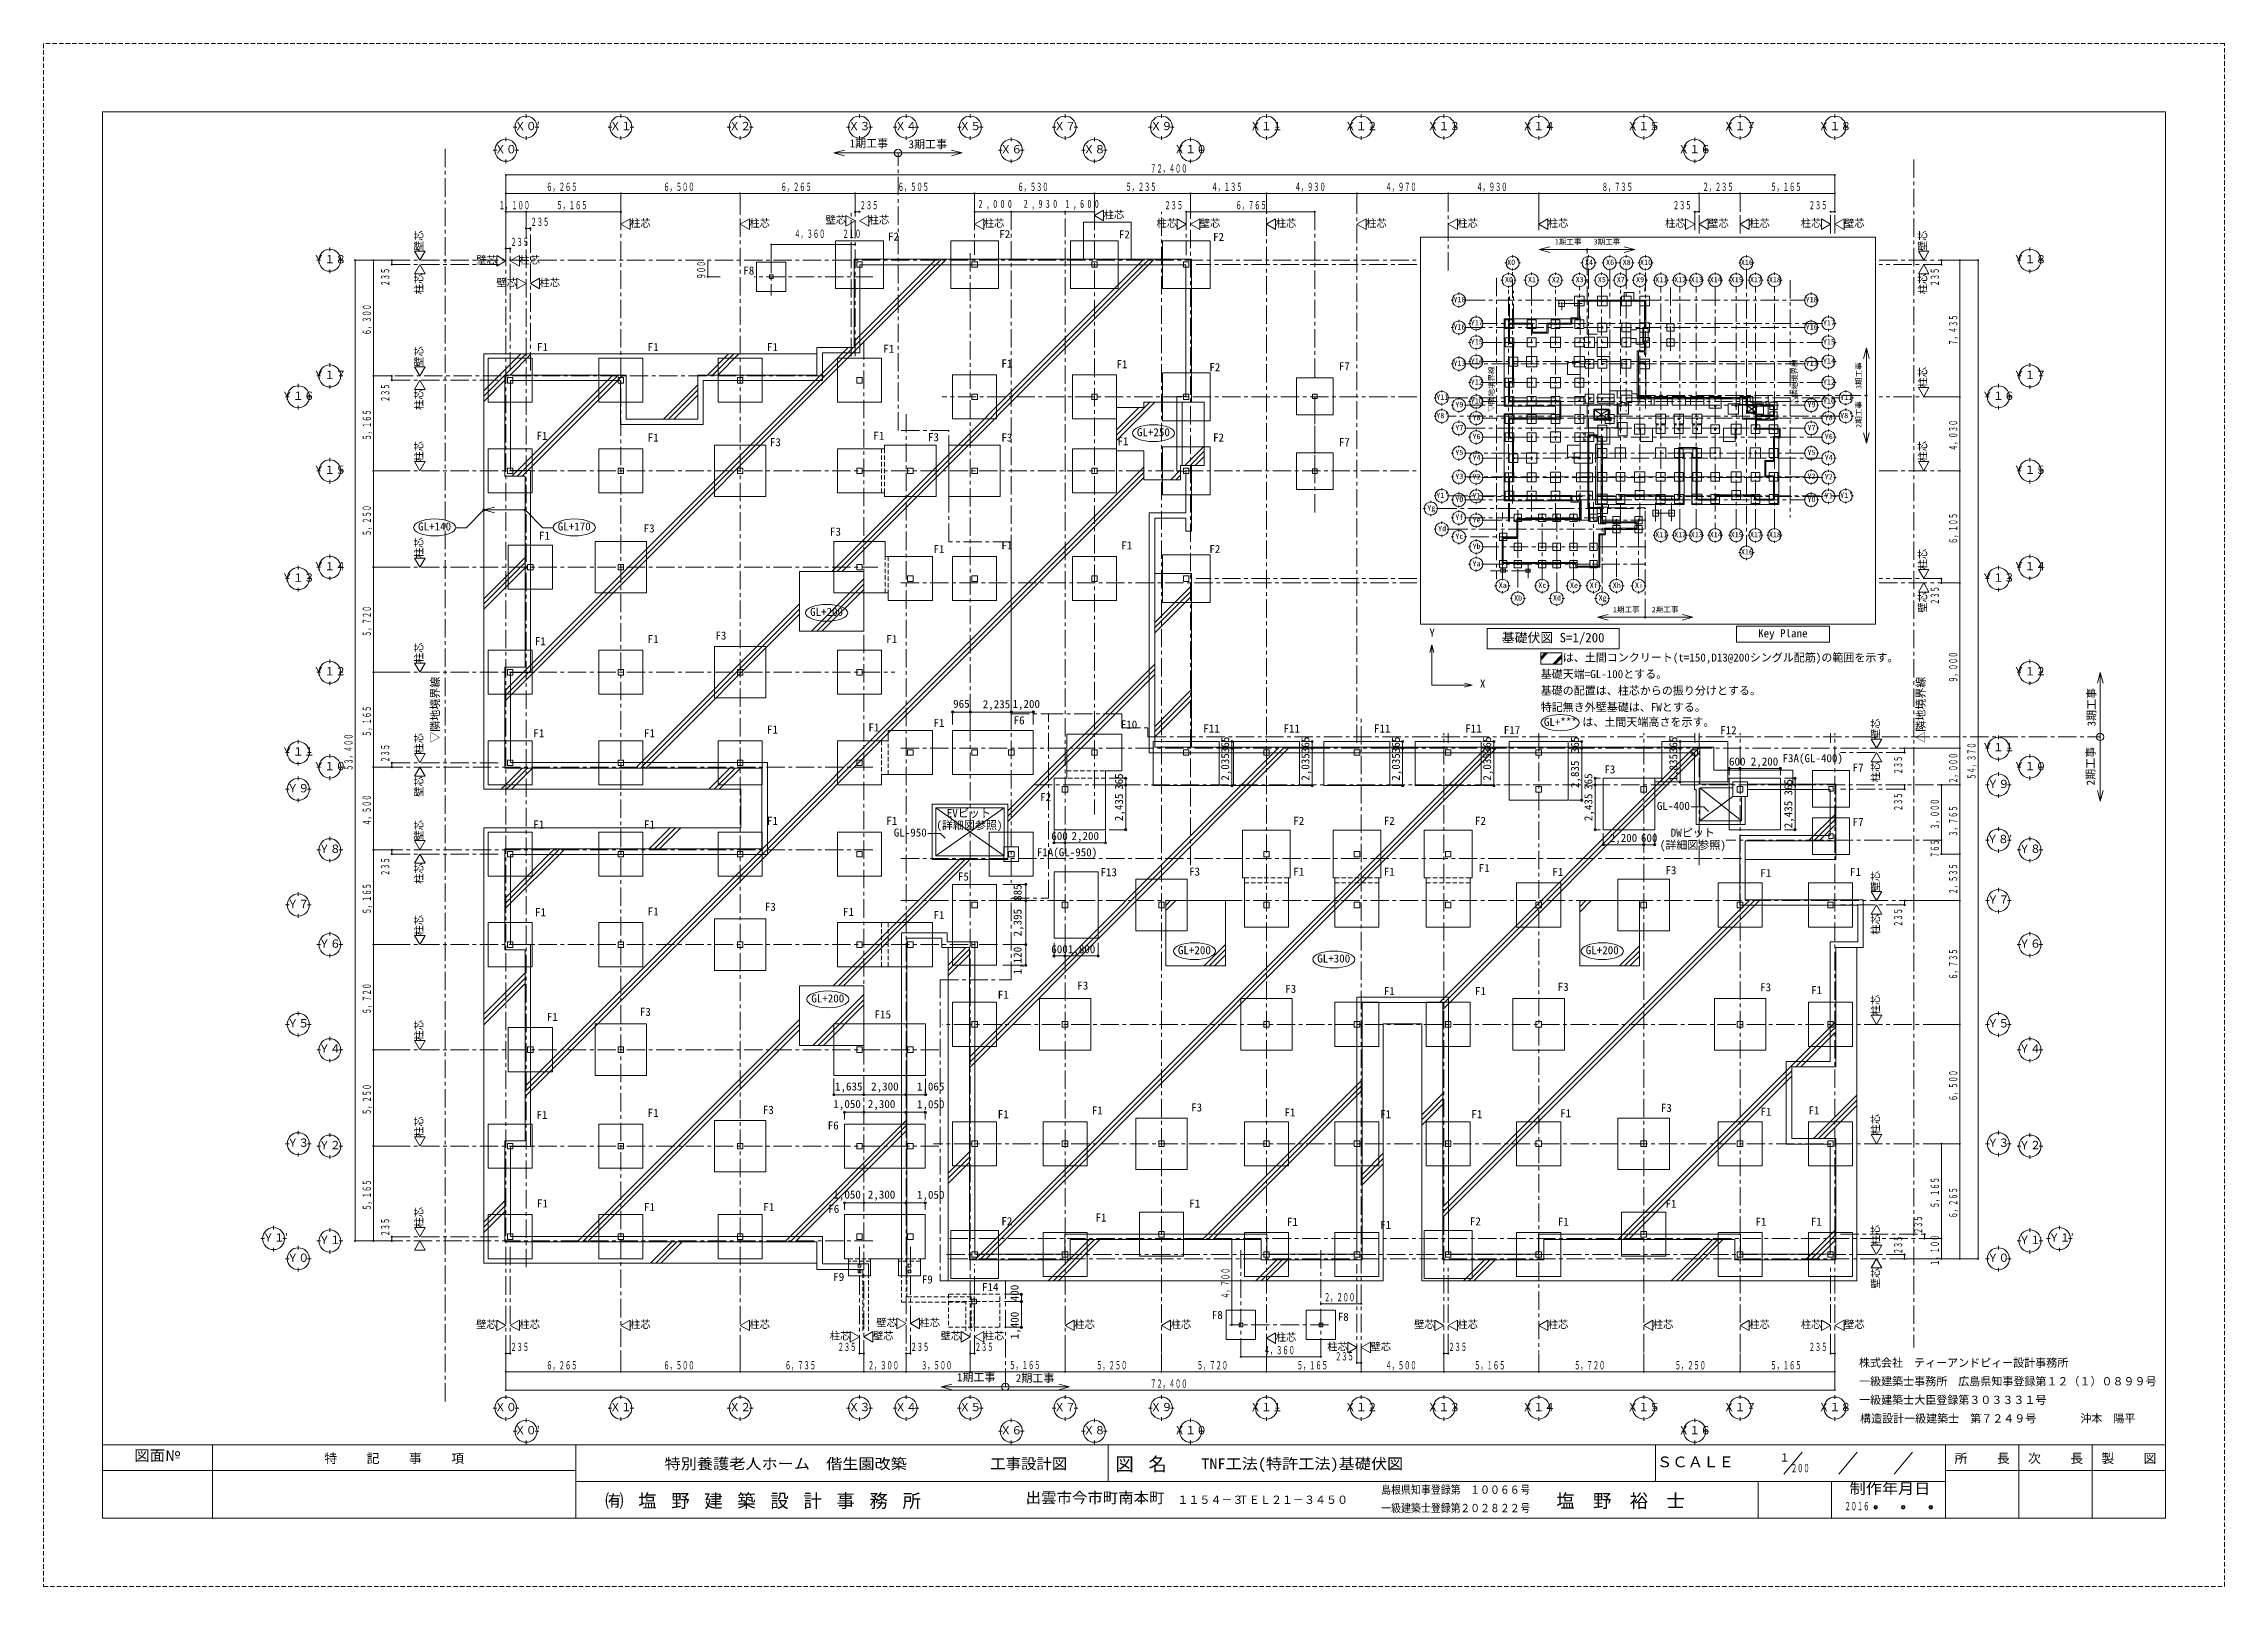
# Model space of a CAD drawing. Units: millimetres at full size, sheet at 1:200, with parts at 1:1000. Extents: x -59400 to 184562, y -133173 to 46006.
# Drawn here: x 65762 to 184562, y -42000 to 42000 of the extents above; entities that cross this region are included whole.
import ezdxf
from ezdxf.enums import TextEntityAlignment as Align

# ---------------------------------------------------------------- set-up
doc = ezdxf.new("R2010")
doc.units = ezdxf.units.MM
doc.header["$LTSCALE"] = 200
doc.header["$PDMODE"] = 32
doc.header["$PDSIZE"] = 120
doc.linetypes.add('CHAIN1', pattern=[8, 5, -1, 1, -1])
doc.linetypes.add('DASHED1', pattern=[1.8, 1.2, -0.6])
for name, color, linetype, lineweight in [('0-0', 4, 'CHAIN1', 5), ('0-1', 2, 'Continuous', 18), ('0-2', 2, 'Continuous', 18), ('0-3', 4, 'CHAIN1', 5), ('0-4', 3, 'Continuous', 13), ('0-5', 3, 'Continuous', 13), ('0-8', 2, 'Continuous', 18), ('0-9', 5, 'Continuous', 5), ('0-A', 2, 'Continuous', 18), ('0-E_補助線', 3, 'Continuous', 13), ('4-8', 5, 'Continuous', 5), ('4-9', 2, 'Continuous', 18), ('8-0', 6, 'Continuous', 20), ('8-1', 2, 'Continuous', 18), ('8-2', 3, 'Continuous', 13), ('8-3', 2, 'Continuous', 18), ('8-5', 3, 'Continuous', 13), ('8-6', 7, 'Continuous', 5), ('8-8', 4, 'Continuous', 5), ('8-9', 4, 'Continuous', 5), ('8-A', 4, 'Continuous', 5), ('8-B', 2, 'CHAIN1', 18), ('8-F', 7, 'Continuous', 5), ('E-0', 4, 'CHAIN1', 5), ('E-1', 2, 'Continuous', 18), ('E-2', 7, 'Continuous', 9), ('E-3', 4, 'Continuous', 5), ('E-4', 3, 'Continuous', 13), ('E-5', 3, 'Continuous', 13), ('E-8', 2, 'Continuous', 18), ('E-9', 4, 'Continuous', 5), ('E-A', 3, 'Continuous', 13), ('E-B', 2, 'CHAIN1', 18), ('E-E', 3, 'Continuous', 13), ('F-F', 7, 'DASHED1', 9)]:
    doc.layers.add(name, color=color, linetype=linetype, lineweight=lineweight)
for name, color, linetype in [('0-B', 2, 'Continuous'), ('4-A', 2, 'Continuous'), ('8-D', 7, 'Continuous'), ('E-D', 7, 'Continuous'), ('F-E', 2, 'Continuous')]:
    doc.layers.add(name, color=color, linetype=linetype)
doc.styles.add('ＭＳ ゴシック', font='')
doc.styles.get('ＭＳ ゴシック').set_extended_font_data('MS Gothic')

msp = doc.modelspace()

# ---------------------------------------------------------------- texts
at = {"layer": '0-2', "style": 'ＭＳ ゴシック'}
for s, height, width, p in [('図面№', 586.5, 1.05, (70700.4, -35342.5)), ('特別養護老人ホーム\u3000偕生園改築', 586.5, 1.1, (99590.6, -35793)), ('工事設計図', 586.5, 1.05, (117329.6, -35793.3)), ('TNF工法(特許工法)基礎伏図', 586.5, 1.1, (128832.9, -35793.3)), ('ＳＣＡＬＥ', 586.5, 1.05, (153646.1, -35692.5)), ('出雲市今市町南本町', 586.5, 1.05, (119263.7, -37642.4)), ('島根県知事登録第', 439.9, 0.9, (138631.4, -37091.7)), ('\u3000１００６６', 439.9, 0.9, (142935.1, -37091.7)), ('号', 439.9, 0.85, (146220, -37091.7)), ('制作年月日', 586.5, 1.1, (164145.3, -37142.1)), ('一級建築士登録第', 439.9, 0.9, (138631.4, -38092.3)), ('２０２８２２', 439.9, 0.9, (142935.1, -38092.3)), ('号', 439.9, 0.85, (146220, -38092.3))]:
    msp.add_text(s, height=height, dxfattribs=dict(at, width=width)).set_placement(p, align=Align.BOTTOM_LEFT)
for s, p in [('１１５４－３', (127524.3, -37642.4)), ('ＴＥＬ２１－３４５０', (130822.8, -37642.4))]:
    msp.add_text(s, height=439.9, dxfattribs=at).set_placement(p, align=Align.BOTTOM_LEFT)
at = {"layer": '0-2', "attachment_point": 7, "style": 'ＭＳ ゴシック'}
for s, insert, char_height in [('\\T3.29;特記事項', (81058.4, -35342.5), 513.2), ('\\T1.8;図名', (124150.4, -35793.3), 733.1), ('\\T3.29;所長', (169863.7, -35342.5), 513.2), ('\\T3.29;次長', (173864.3, -35342.5), 513.2), ('\\T3.29;製図', (177863.1, -35342.5), 513.2), ('\\T1.8;㈲塩野建築設計事務所', (96353.4, -37792.7), 733.1), ('\\T2;塩野裕士', (148166.5, -37792.7), 733.1)]:
    msp.add_mtext(s, dxfattribs=dict(at, insert=insert, char_height=char_height))
at = {"layer": '0-8', "style": 'ＭＳ ゴシック'}
for s, height, p in [('Ｘ０’', 439.9, (91424.8, 37153.8)), ('Ｘ１', 439.9, (96608.1, 37153.8)), ('Ｘ２', 439.9, (103108.1, 37153.8)), ('Ｘ３', 439.9, (109608.1, 37153.8)), ('Ｘ４', 439.9, (112143.1, 37153.8)), ('Ｘ５', 439.9, (115643.1, 37153.8)), ('Ｘ７', 439.9, (120808.1, 37153.8)), ('Ｘ９', 439.9, (126058.1, 37153.8)), ('Ｘ１１', 439.9, (131478.1, 37153.8)), ('Ｘ１２', 439.9, (136643.1, 37153.8)), ('Ｘ１３', 439.9, (141143.1, 37153.8)), ('Ｘ１４', 439.9, (146308.1, 37153.8)), ('Ｘ１５', 439.9, (152028.1, 37153.8)), ('Ｘ１７', 439.9, (157278.1, 37153.8)), ('Ｘ１８', 439.9, (162443.1, 37153.8)), ('Ｘ０', 439.9, (90343.1, 35894.3)), ('Ｘ６', 439.9, (117878.1, 35894.3)), ('Ｘ８', 439.9, (122408.1, 35894.3)), ('Ｘ１０', 439.9, (127343.1, 35894.3)), ('Ｘ１６', 439.9, (154808.1, 35894.3)), ('柱芯', 410.6, (97708.1, 31891.6)), ('柱芯', 410.6, (104208.1, 31891.6)), ('壁芯', 410.6, (108353.1, 32073.3)), ('柱芯', 410.6, (110708.1, 32073.3)), ('柱芯', 410.6, (116978.1, 31891.6)), ('柱芯', 410.6, (123508.1, 32356.7)), ('柱芯', 410.6, (126388.1, 31891.6)), ('壁芯', 410.6, (128743.1, 31891.6)), ('柱芯', 410.6, (132878.1, 31891.6)), ('柱芯', 410.6, (137808.1, 31891.6)), ('柱芯', 410.6, (142778.1, 31891.6)), ('柱芯', 410.6, (147708.1, 31891.6)), ('柱芯', 410.6, (154088.1, 31891.6)), ('壁芯', 410.6, (156443.1, 31891.6)), ('柱芯', 410.6, (158678.1, 31891.6)), ('柱芯', 410.6, (161488.1, 31891.6)), ('壁芯', 410.6, (163843.1, 31891.6)), ('Ｙ１８', 439.9, (80453.8, 29905.6)), ('壁芯', 410.6, (89323.1, 29891.5)), ('柱芯', 410.6, (91678.1, 29891.5)), ('Ｙ１８', 439.9, (173070.8, 29905.6)), ('壁芯', 410.6, (90423.1, 28654.3)), ('柱芯', 410.6, (92778.1, 28654.3)), ('Ｙ１７', 439.9, (80453.8, 23605.6)), ('Ｙ１７', 439.9, (173070.8, 23605.6)), ('Ｙ１６', 439.9, (78732.1, 22470.6)), ('Ｙ１６', 439.9, (171349.1, 22470.6)), ('Ｙ１５', 439.9, (80453.8, 18440.6)), ('Ｙ１５', 439.9, (173070.8, 18440.6)), ('Ｙ１３', 439.9, (78732.1, 12570.6)), ('Ｙ１４', 439.9, (80453.8, 13190.6)), ('Ｙ１３', 439.9, (171349.1, 12570.6)), ('Ｙ１４', 439.9, (173070.8, 13190.6)), ('Ｙ１２', 439.9, (80453.8, 7470.6)), ('Ｙ１２', 439.9, (173070.8, 7470.6)), ('Ｙ１１', 439.9, (78732.1, 3100.6)), ('Ｙ１１', 439.9, (171349.1, 3335.6)), ('Ｙ１０', 439.9, (80453.8, 2305.6)), ('Ｙ１０', 439.9, (173070.8, 2305.6)), ('Ｙ９', 439.9, (79032.1, 1100.6)), ('Ｙ９', 439.9, (171649.1, 1335.6)), ('Ｙ８’', 439.9, (171623.8, -1664.4)), ('Ｙ８', 439.9, (80753.8, -2194.4)), ('Ｙ８', 439.9, (173370.8, -2194.4)), ('Ｙ７', 439.9, (79032.1, -5199.4)), ('Ｙ７', 439.9, (171649.1, -4964.4)), ('Ｙ６', 439.9, (80753.8, -7359.4)), ('Ｙ６', 439.9, (173370.8, -7359.4)), ('Ｙ５', 439.9, (79032.1, -11699.4)), ('Ｙ５', 439.9, (171649.1, -11699.4)), ('Ｙ４', 439.9, (80753.8, -13079.4)), ('Ｙ４', 439.9, (173370.8, -13079.4)), ('Ｙ３', 439.9, (79032.1, -18199.4)), ('Ｙ２', 439.9, (80753.8, -18329.4)), ('Ｙ３', 439.9, (171649.1, -18199.4)), ('Ｙ２', 439.9, (173370.8, -18329.4)), ('Ｙ１’', 439.9, (77701.8, -23364.4)), ('Ｙ１', 439.9, (80753.8, -23494.4)), ('Ｙ１', 439.9, (173370.8, -23494.4)), ('Ｙ１’', 439.9, (174985.6, -23364.4)), ('Ｙ０', 439.9, (79032.1, -24464.4)), ('Ｙ０', 439.9, (171649.1, -24464.4)), ('壁芯', 410.6, (89323.1, -28067.2)), ('柱芯', 410.6, (91678.1, -28067.2)), ('柱芯', 410.6, (97708.1, -28067.2)), ('柱芯', 410.6, (104208.1, -28067.2)), ('柱芯', 410.6, (108588.1, -28690.3)), ('壁芯', 410.6, (110943.1, -28690.3)), ('壁芯', 410.6, (111123.1, -27972.5)), ('柱芯', 410.6, (113478.1, -27972.5)), ('壁芯', 410.6, (114623.1, -28690.3)), ('柱芯', 410.6, (116978.1, -28690.3)), ('柱芯', 410.6, (121908.1, -28067.2)), ('柱芯', 410.6, (127158.1, -28067.2)), ('柱芯', 410.6, (132878.1, -28764.3)), ('壁芯', 410.6, (140423.1, -28067.2)), ('柱芯', 410.6, (142778.1, -28067.2)), ('柱芯', 410.6, (147708.1, -28067.2)), ('柱芯', 410.6, (153428.1, -28067.2)), ('柱芯', 410.6, (158678.1, -28067.2)), ('柱芯', 410.6, (161488.1, -28067.2)), ('壁芯', 410.6, (163843.1, -28067.2)), ('柱芯', 410.6, (135688.1, -29275)), ('壁芯', 410.6, (138043.1, -29275)), ('Ｘ０', 439.9, (90343.1, -32594.3)), ('Ｘ１', 439.9, (96608.1, -32594.3)), ('Ｘ２', 439.9, (103108.1, -32594.3)), ('Ｘ３', 439.9, (109608.1, -32594.3)), ('Ｘ４', 439.9, (112143.1, -32594.3)), ('Ｘ５', 439.9, (115643.1, -32594.3)), ('Ｘ７', 439.9, (120808.1, -32594.3)), ('Ｘ９', 439.9, (126058.1, -32594.3)), ('Ｘ１１', 439.9, (131478.1, -32594.3)), ('Ｘ１２', 439.9, (136643.1, -32594.3)), ('Ｘ１３', 439.9, (141143.1, -32594.3)), ('Ｘ１４', 439.9, (146308.1, -32594.3)), ('Ｘ１５', 439.9, (152028.1, -32594.3)), ('Ｘ１７', 439.9, (157278.1, -32594.3)), ('Ｘ１８', 439.9, (162443.1, -32594.3)), ('Ｘ０’', 439.9, (91424.8, -33853.9)), ('Ｘ６', 439.9, (117878.1, -33853.9)), ('Ｘ８', 439.9, (122408.1, -33853.9)), ('Ｘ１０', 439.9, (127343.1, -33853.9)), ('Ｘ１６', 439.9, (154808.1, -33853.9))]:
    msp.add_text(s, height=height, dxfattribs=at).set_placement(p, align=Align.BOTTOM_LEFT)
for s, p in [('壁芯', (86538.6, 30705.6)), ('壁芯', (168461.4, 30705.6)), ('柱芯', (86538.6, 28350.6)), ('柱芯', (168461.4, 28350.6)), ('壁芯', (86538.6, 24405.6)), ('柱芯', (168461.4, 23270.6)), ('柱芯', (86538.6, 22050.6)), ('柱芯', (86538.6, 19240.6)), ('柱芯', (168461.4, 19240.6)), ('柱芯', (86538.6, 13990.6)), ('柱芯', (168461.4, 13370.6)), ('壁芯', (168461.4, 11015.6)), ('柱芯', (86538.6, 8270.6)), ('壁芯', (165892.7, 4135.6)), ('柱芯', (86538.6, 3340.6)), ('柱芯', (165892.7, 1780.6)), ('壁芯', (86538.6, 985.6)), ('壁芯', (86538.6, -1394.4)), ('柱芯', (86538.6, -3749.4)), ('壁芯', (165892.7, -4164.4)), ('柱芯', (86538.6, -6559.4)), ('柱芯', (165892.7, -6519.4)), ('柱芯', (165892.7, -10899.4)), ('柱芯', (86538.6, -12279.4)), ('柱芯', (86538.6, -17529.4)), ('柱芯', (165892.7, -17399.4)), ('柱芯', (86538.6, -22459.4)), ('柱芯', (165892.7, -23429.4)), ('壁芯', (165892.7, -25784.4))]:
    msp.add_text(s, height=410.6, rotation=90, dxfattribs=at).set_placement(p, align=Align.BOTTOM_LEFT)
for s, width, p in [('１', 0.85, (160342.3, -35342.5)), ('２００', 0.55, (160951.6, -35917)), ('２０１６', 0.55, (163869.9, -37991.6))]:
    msp.add_text(s, height=439.9, dxfattribs=dict(at, width=width)).set_placement(p, align=Align.BOTTOM_LEFT)
at = {"layer": '0-B', "style": 'ＭＳ ゴシック', "width": 0.55}
for s, p in [('１，１００', (90563.1, 32847.5)), ('５，１６５', (93695.6, 32847.5)), ('２３５', (110218.1, 32847.5)), ('２３５', (126818.1, 32847.5)), ('２３５', (154518.1, 32847.5)), ('２３５', (161918.1, 32847.5)), ('２３５', (92288.1, 31940.7)), ('２３５', (91188.1, 30847.5)), ('２３５', (91188.1, -29318.6)), ('２３５', (109018.1, -29318.6)), ('２３５', (112988.1, -29318.6)), ('２３５', (116488.1, -29318.6)), ('２３５', (136118.1, -29829.4)), ('２３５', (142288.1, -29318.6)), ('２３５', (161918.1, -29318.6))]:
    msp.add_text(s, height=439.9, dxfattribs=at).set_placement(p, align=Align.BOTTOM_LEFT)
for p in [(84727.1, 28780.6), (169144.2, 28780.6), (84727.1, 22480.6), (169144.2, 11445.6), (84727.1, 2850.6), (167144.2, 2210.6), (167144.2, 210.6), (84727.1, -3319.4), (167144.2, -6089.4), (84727.1, -22949.4), (168232.2, -22819.4), (167144.2, -23919.4)]:
    msp.add_text('２３５', height=439.9, rotation=90, dxfattribs=at).set_placement(p, align=Align.BOTTOM_LEFT)
at = {"layer": '4-A', "style": 'ＭＳ ゴシック', "width": 0.55}
for s, p in [('７２，４００', (126043.1, 34847.5)), ('６，２６５', (93145.6, 33847.5)), ('６，５００', (99528.1, 33847.5)), ('６，２６５', (105910.6, 33847.5)), ('６，５０５', (112295.6, 33847.5)), ('６，５３０', (118813.1, 33847.5)), ('５，２３５', (124695.6, 33847.5)), ('４，１３５', (129380.6, 33847.5)), ('６，７６５', (130695.6, 32847.5)), ('４，９３０', (133913.1, 33847.5)), ('４，９７０', (138863.1, 33847.5)), ('４，９３０', (143813.1, 33847.5)), ('８，７３５', (150645.6, 33847.5)), ('２，２３５', (156130.6, 33847.5)), ('５，１６５', (159830.6, 33847.5)), ('４，３６０', (106653.1, 31292.1)), ('２１０', (109278.1, 31292.1)), ('２，２００', (135513.1, -26612)), ('４，３６０', (132233.1, -29494)), ('６，２６５', (93145.6, -30318.6)), ('６，５００', (99528.1, -30318.6)), ('６，７３５', (106145.6, -30318.6)), ('２，３００', (110663.1, -30318.6)), ('３，５００', (113563.1, -30318.6)), ('５，１６５', (118371.2, -30305.7)), ('５，２５０', (123103.1, -30318.6)), ('７２，４００', (126043.1, -31318.6)), ('５，７２０', (128588.1, -30318.6)), ('５，１６５', (134030.6, -30318.6)), ('４，５００', (138863.1, -30318.6)), ('５，１６５', (143695.6, -30318.6)), ('５，７２０', (149138.1, -30318.6)), ('５，２５０', (154623.1, -30318.6)), ('５，１６５', (159830.6, -30318.6))]:
    msp.add_text(s, height=439.9, dxfattribs=at).set_placement(p, align=Align.BOTTOM_LEFT)
for s, p in [('９００', (101943.8, 29165.6)), ('６，３００', (83727.1, 26125.6)), ('７，４３５', (170144.2, 25558.1)), ('５，１６５', (83727.1, 20393.1)), ('４，０３０', (170144.2, 19825.6)), ('５，２５０', (83727.1, 15185.6)), ('６，１０５', (170144.2, 14758.1)), ('５，７２０', (83727.1, 9700.6)), ('９，０００', (170144.2, 7205.6)), ('５，１６５', (83727.1, 4258.1)), ('５３，４００', (82727.1, 2405.6)), ('５４，３７０', (171144.2, 1920.6)), ('２，０００', (170144.2, 1705.6)), ('４，５００', (83727.1, -574.4)), ('３，０００', (169144.2, -794.4)), ('３，７６５', (170144.2, -1176.9)), ('７６５', (169144.2, -2336.9)), ('２，５３５', (170144.2, -4326.9)), ('５，１６５', (83727.1, -5406.9)), ('６，７３５', (170144.2, -8961.9)), ('５，７２０', (83727.1, -10849.4)), ('６，５００', (170144.2, -15579.4)), ('５，２５０', (83727.1, -16334.4)), ('５，１６５', (83727.1, -21541.9)), ('５，１６５', (169144.2, -21411.9)), ('６，２６５', (170144.2, -21961.9)), ('１，１００', (169144.2, -24544.4)), ('４，７００', (130500.7, -26344.4))]:
    msp.add_text(s, height=439.9, rotation=90, dxfattribs=at).set_placement(p, align=Align.BOTTOM_LEFT)
at = {"layer": '4-A', "char_height": 439.9, "attachment_point": 7, "style": 'ＭＳ ゴシック'}
for s, insert in [('\\T1.86;\\W0.6;2,000', (116693.1, 32947.5)), ('\\T1.86;\\W0.6;2,930', (119158.1, 32947.5)), ('\\T1.86;\\W0.6;1,600', (121423.1, 32947.5))]:
    msp.add_mtext(s, dxfattribs=dict(at, insert=insert))
at = {"layer": '8-0', "color": 7, "style": 'ＭＳ ゴシック'}
for s, p in [('1期工事', (109669, 36220)), ('3期工事', (112878.5, 36171.6)), ('1期工事', (115514, -30965)), ('2期工事', (118723.5, -31013.3))]:
    msp.add_text(s, height=439.9, dxfattribs=at).set_placement(p, align=Align.BOTTOM_LEFT)
for s, p in [('3期工事', (177674.1, 4821)), ('2期工事', (177625.7, 1611.5))]:
    msp.add_text(s, height=439.9, rotation=90, dxfattribs=at).set_placement(p, align=Align.BOTTOM_LEFT)
at = {"layer": '8-1', "color": 7, "style": 'ＭＳ ゴシック'}
for s, p in [('F2', (111762.1, 31142.8)), ('F2', (117823, 31278.2)), ('F2', (124337.9, 31258.7)), ('F2', (129468.5, 31124.8)), ('F8', (103879.5, 29292.8)), ('F1', (92638.1, 25130.6)), ('F1', (98668.1, 25130.6)), ('F1', (105168.1, 25130.6)), ('F1', (111503.6, 25033.3)), ('F1', (117938.1, 24230.6)), ('F1', (124205.4, 24196.9)), ('F2', (129268.1, 24030.6)), ('F7', (136318.1, 24080.6)), ('F1', (92610.3, 20294.1)), ('F1', (98668.1, 20200.6)), ('F3', (105327.2, 19949.2)), ('F1', (110961.7, 20302.3)), ('F3', (113938.9, 20220.3)), ('F3', (117938.1, 20200.6)), ('F1', (124268.1, 20000.6)), ('GL+250', (125321.6, 20490.1)), ('F2', (129468.1, 20200.6)), ('F7', (136318.1, 19950.6)), ('GL+140', (86166.1, 15358.9)), ('GL+170', (93770.1, 15358.9)), ('F3', (98450.4, 15254.7)), ('F3', (108600.7, 15077)), ('F1', (92748.8, 14855.7)), ('F1', (114238.1, 14130.6)), ('F1', (117938.1, 14330.6)), ('F1', (124468.1, 14330.6)), ('F2', (129268.1, 14130.6)), ('GL+200', (107517.9, 10708.3)), ('F1', (92521.9, 9111.8)), ('F1', (98668.1, 9230.6)), ('F3', (102358.2, 9418.2)), ('F1', (111668.1, 9230.6)), ('F1', (105168.1, 4300.6)), ('F1', (110692, 4420.4)), ('F1', (114238.1, 4660.6)), ('F6', (118606.1, 4805.9)), ('F10', (124439.7, 4575.2)), ('F11', (128935.7, 4360)), ('F11', (133305.7, 4360)), ('F11', (138235.7, 4360)), ('F11', (143205.7, 4360)), ('F17', (145303, 4273.1)), ('F12', (157090.1, 4265.4)), ('F1', (92438.1, 4100.6)), ('F1', (98468.1, 4100.6)), ('F3', (150787.7, 2133.7)), ('F3A(GL-400)', (160490.7, 2744.4)), ('F7', (164309.5, 2228.5)), ('F2', (120049.9, 628.5)), ('EVピット', (114967, -250.2)), ('GL-400', (153647.6, 144.6)), ('F1', (92438.1, -869.4)), ('F1', (98468.1, -869.4)), ('F1', (105168.1, -669.4)), ('F1', (111668.1, -669.4)), ('GL-950', (112076.4, -1308.1)), ('(詳細図参照)', (114396.3, -904.4)), ('F2', (133838.1, -669.4)), ('F2', (138768.1, -669.4)), ('F2', (143738.1, -669.4)), ('DWピット', (154402.4, -1316.6)), ('F7', (164309.5, -731)), ('F1A(GL-950)', (119866.4, -2380.1)), ('(詳細図参照)', (153807.6, -1985.7)), ('F5', (115569.7, -3701.2)), ('F13', (123336.5, -3465.6)), ('F3', (128162.2, -3434.1)), ('F1', (133838.1, -3439.4)), ('F1', (138768.1, -3439.4)), ('F1', (143938.1, -3239.4)), ('F1', (147953.3, -3450.1)), ('F3', (154116.1, -3357.5)), ('F1', (159280.2, -3508.9)), ('F1', (164166.7, -3453.4)), ('F1', (92532, -5642.6)), ('F1', (98668.1, -5599.4)), ('F3', (105054.6, -5350.2)), ('F1', (109308.1, -5628.9)), ('F1', (114238.1, -5799.4)), ('GL+200', (127554.8, -7713)), ('GL+300', (135144.9, -8165.1)), ('GL+200', (149772.9, -7713)), ('F3', (122072.9, -9640.4)), ('F3', (133400.6, -9819.2)), ('F1', (138768.1, -9939.4)), ('F1', (143738.1, -9939.4)), ('F3', (148243.9, -9708.2)), ('F3', (159270.7, -9729)), ('F1', (162047.4, -9886.1)), ('F3', (98245.1, -11068.2)), ('GL+200', (107581.7, -10337.9)), ('F15', (111026.7, -11206.8)), ('F1', (117738.1, -10139.4)), ('F1', (93172.9, -11346.8)), ('F1', (92613, -16682.7)), ('F1', (98668.1, -16569.4)), ('F3', (104942.1, -16405.3)), ('F1', (117738.1, -16639.4)), ('F1', (122868.1, -16439.4)), ('F3', (128272.5, -16273.9)), ('F1', (133357.4, -16546.8)), ('F1', (138568.1, -16639.4)), ('F1', (143538.1, -16639.4)), ('F1', (148374.4, -16591.5)), ('F3', (153864.1, -16296)), ('F1', (159292.3, -16508.9)), ('F1', (161907.7, -16434.8)), ('F6', (108476.8, -17253)), ('F1', (92638.1, -21499.4)), ('F1', (98468.1, -21699.4)), ('F1', (104968.1, -21699.4)), ('F6', (108507.9, -21797.2)), ('F1', (128173.3, -21507.7)), ('F1', (154115.9, -21520.3)), ('F2', (117938.1, -22469.4)), ('F1', (123068.1, -22269.4)), ('F1', (133493.9, -22502.1)), ('F1', (138568.1, -22669.4)), ('F2', (143460, -22476.7)), ('F1', (148251.3, -22498.5)), ('F1', (159014.2, -22499.9)), ('F1', (162034, -22494.3)), ('F9', (108777.9, -25501)), ('F9', (113601.3, -25639.2)), ('F14', (116882.5, -26057)), ('F8', (129400.2, -27574.4)), ('F8', (136261.6, -27671.9))]:
    msp.add_text(s, height=439.9, dxfattribs=at).set_placement(p, align=Align.BOTTOM_LEFT)
at = {"layer": '8-6', "style": 'ＭＳ ゴシック'}
for s, p in [('965', (115310.6, 5703.2)), ('2,235', (116922.7, 5681.7)), ('1,200', (118542.4, 5694.2)), ('600', (157576.5, 2560)), ('2,200', (158760.6, 2560)), ('600', (120658.1, -1496)), ('2,200', (121758.1, -1496)), ('2,200', (151078.1, -1600)), ('600', (152778.1, -1600)), ('600', (120658.1, -7656)), ('1,800', (121558.1, -7656)), ('1,635', (108875.6, -15133.1)), ('2,300', (110843.1, -15133.1)), ('1,065', (113337.6, -15133.1)), ('1,050', (108785.6, -16087.7)), ('2,300', (110661.9, -16087.7)), ('1,050', (113340.6, -16099.5)), ('1,050', (108785.6, -21017.7)), ('2,300', (110661.9, -21017.7)), ('1,050', (113340.6, -21029.5))]:
    msp.add_text(s, height=439.9, dxfattribs=at).set_placement(p, align=Align.BOTTOM_LEFT)
for s, p in [('365', (130477.8, 3368.1)), ('365', (134847.8, 3368.1)), ('365', (139777.7, 3368.1)), ('365', (144747.7, 3368.1)), ('365', (149534.8, 3368.1)), ('365', (154892, 3368.1)), ('2,035', (130477.8, 1868.1)), ('2,035', (134847.8, 1868.1)), ('2,035', (139777.7, 1868.1)), ('2,035', (144747.7, 1868.1)), ('2,835', (149534.8, 1468.1)), ('1,835', (154892, 1827.4)), ('365', (124692.5, 1368.1)), ('365', (150263.7, 1368.1)), ('365', (161156.4, 1058.5)), ('2,435', (124692.5, -331.9)), ('2,435', (150263.7, -331.9)), ('2,435', (161156.4, -719.7)), ('885', (119170.7, -4671.9)), ('2,395', (119170.7, -6611.9)), ('1,120', (119170.7, -8674.7)), ('400', (119003.3, -26476)), ('1,400', (119010.1, -28544.5))]:
    msp.add_text(s, height=439.9, rotation=90, dxfattribs=at).set_placement(p, align=Align.BOTTOM_LEFT)
at = {"layer": '8-D', "style": 'ＭＳ ゴシック'}
for s, p in [('▽隣地境界線', (87444.2, 3930.9)), ('△隣地境界線', (168373.6, 3930.9))]:
    msp.add_text(s, height=439.9, rotation=90, dxfattribs=at).set_placement(p, align=Align.BOTTOM_LEFT)
at = {"layer": '8-F', "style": 'ＭＳ ゴシック'}
for s, height, p in [('Y', 439.9, (141255.4, 9579.2)), ('基礎伏図 S=1/200', 513.2, (145200.4, 9247.2)), ('\u3000\u3000は、土間コンクリート(t=150,D13@200シングル配筋)の範囲を示す。', 439.9, (147316.8, 8221)), ('X', 439.9, (144007.1, 6793.5)), ('基礎天端=GL-100とする。', 439.9, (147316.8, 7321)), ('特記無き外壁基礎は、FWとする。', 439.9, (147316.8, 5521)), ('基礎の配置は、柱芯からの振り分けとする。', 439.9, (147316.8, 6421)), ('GL+*** は、土間天端高さを示す。', 439.9, (147492.6, 4712.9))]:
    msp.add_text(s, height=height, dxfattribs=at).set_placement(p, align=Align.BOTTOM_LEFT)
at = {"layer": 'E-0', "color": 7, "style": 'ＭＳ ゴシック'}
for s, height, p in [('1期工事', 293.3, (148084.6, 30975.7)), ('3期工事', 293.3, (150200.7, 30975.7)), ('1期工事', 293.3, (151253.1, 10952.7)), ('2期工事', 293.3, (153369.2, 10952.7)), ('Key Plane', 439.9, (159160.1, 9543.6))]:
    msp.add_text(s, height=height, dxfattribs=at).set_placement(p, align=Align.BOTTOM_LEFT)
for s, p in [('3期工事', (164876.5, 23195.9)), ('2期工事', (164876.5, 21079.8))]:
    msp.add_text(s, height=293.3, rotation=90, dxfattribs=at).set_placement(p, align=Align.BOTTOM_LEFT)
at = {"layer": 'E-8', "color": 7, "style": 'ＭＳ ゴシック'}
for s, p in [("X0'", (145489.7, 29860.5)), ('X4', (149729.7, 29860.5)), ('X6', (150876.7, 29860.5)), ('X8', (151782.7, 29860.5)), ('X10', (152729.7, 29860.5)), ('X16', (158222.7, 29860.5)), ('X0', (145369.7, 28920.5)), ('X1', (146622.7, 28920.5)), ('X2', (147922.7, 28920.5)), ('X3', (149222.7, 28920.5)), ('X5', (150429.7, 28920.5)), ('X7', (151462.7, 28920.5)), ('X9', (152512.7, 28920.5)), ('X11', (153556.7, 28920.5)), ('X12', (154589.7, 28920.5)), ('X13', (155489.7, 28920.5)), ('X14', (156522.7, 28920.5)), ('X15', (157666.7, 28920.5)), ('X17', (158716.7, 28920.5)), ('X18', (159749.7, 28920.5)), ('Y18', (142566.5, 27828.9)), ('Y18', (161751.4, 27828.9)), ('Y16', (142566.5, 26341.9)), ('Y17', (143506.5, 26568.9)), ('Y16', (161751.4, 26341.9)), ('Y17', (162691.4, 26568.9)), ('Y15', (143506.5, 25535.9)), ('Y15', (162691.4, 25535.9)), ('Y13', (142566.5, 24361.9)), ('Y14', (143506.5, 24485.9)), ('Y13', (161751.4, 24361.9)), ('Y14', (162691.4, 24485.9)), ('Y11', (141626.5, 22514.9)), ('Y12', (143506.5, 23341.9)), ('Y10', (143506.5, 22308.9)), ('Y12', (162691.4, 23341.9)), ('Y10', (162691.4, 22308.9)), ('Y11', (163631.4, 22514.9)), ("Y8'", (141626.5, 21514.9)), ('Y9', (142666.5, 22114.9)), ('Y8', (143606.5, 21408.9)), ('Y9', (161851.4, 22114.9)), ('Y8', (162791.4, 21408.9)), ("Y8'", (163631.4, 21514.9)), ('Y7', (142666.5, 20854.9)), ('Y6', (143606.5, 20375.9)), ('Y7', (161851.4, 20854.9)), ('Y6', (162791.4, 20375.9)), ('Y5', (142666.5, 19507.9)), ('Y4', (143606.5, 19231.9)), ('Y5', (161851.4, 19507.9)), ('Y4', (162791.4, 19231.9)), ('Y3', (142666.5, 18207.9)), ('Y2', (143606.5, 18181.9)), ('Y3', (161851.4, 18207.9)), ('Y2', (162791.4, 18181.9)), ('Yg', (141136.7, 16488.9)), ("Y1'", (141626.5, 17174.9)), ('Y0', (142666.5, 16954.9)), ('Y1', (143606.5, 17148.9)), ('Y0', (161851.4, 16954.9)), ('Y1', (162791.4, 17148.9)), ("Y1'", (163631.4, 17174.9)), ('Yd', (141726.5, 15360.9)), ('Yf', (142666.5, 15982.9)), ('Ye', (143606.5, 15844.9)), ('Yc', (142666.5, 14942.9)), ('Yb', (143606.5, 14398.9)), ('X11', (153556.7, 15036.9)), ('X12', (154589.7, 15036.9)), ('X13', (155489.7, 15036.9)), ('X14', (156522.7, 15036.9)), ('X15', (157666.7, 15036.9)), ('X16', (158222.7, 14096.9)), ('X17', (158716.7, 15036.9)), ('X18', (159749.7, 15036.9)), ('Ya', (143606.5, 13458.9)), ('Xa', (145029.7, 12278.9)), ('Xb', (145871.7, 11591.2)), ('Xc', (147191.7, 12278.9)), ('Xd', (147987.7, 11591.2)), ('Xe', (148911.7, 12278.9)), ('Xf', (149987.7, 12278.9)), ('Xg', (150471.7, 11591.2)), ('Xh', (151239.7, 12278.9)), ('Xi', (152451.7, 12278.9))]:
    msp.add_text(s, height=293.3, dxfattribs=at).set_placement(p, align=Align.BOTTOM_LEFT)
at = {"layer": 'E-D', "style": 'ＭＳ ゴシック'}
for s, p in [('▽隣地境界線', (144867.8, 21960.7)), ('△隣地境界線', (161396.2, 22342.7))]:
    msp.add_text(s, height=293.3, rotation=90, dxfattribs=at).set_placement(p, align=Align.BOTTOM_LEFT)
at = {"layer": 'F-E', "style": 'ＭＳ ゴシック'}
for s, p in [('株式会社\u3000ティーアンドピィー設計事務所', (164657.1, -30176.4)), ('一級建築士事務所\u3000広島県知事登録第１２（１）０８９９号', (164666.6, -31188.9)), ('一級建築士大臣登録第３０３３３１号', (164667.6, -32201.4)), ('構造設計一級建築士\u3000第７２４９号\u3000\u3000\u3000\u3000沖本\u3000陽平', (164716.1, -33213.9))]:
    msp.add_text(s, height=439.9, dxfattribs=at).set_placement(p, align=Align.BOTTOM_LEFT)

# ---------------------------------------------------------------- linework, layer by layer
at = {"layer": '0-0'}
for p, q in [((109763.1, 24982.4), (109763.1, 32847.5)), ((109973.1, 24982.4), (109973.1, 32847.5)), ((116478.1, 32847.5), (116478.1, 30493.5)), ((128243.1, -2731), (128243.1, 32847.5)), ((135008.1, 32847.5), (135008.1, 23670.6)), ((155943.1, 31664.7), (155943.1, 32847.5)), ((163108.1, 31664.7), (163108.1, 32847.5)), ((163343.1, 31664.7), (163343.1, 32847.5)), ((92043.1, -24617.7), (92043.1, 31847.5)), ((92278.1, 24205.6), (92278.1, 31940.7)), ((84727.1, 30205.6), (140566.2, 30205.6)), ((90943.1, -29318.6), (90943.1, 30847.5)), ((91178.1, 24205.6), (91178.1, 30847.5)), ((105403.1, 30507.8), (105403.1, 28279.6)), ((116243.1, 30595.4), (116243.1, -29318.6)), ((165748.3, 30205.6), (169144.2, 30205.6)), ((110938, 29305.6), (104467.3, 29305.6)), ((110443.1, 25809.1), (110443.1, -29318.6)), ((108295.2, 23905.6), (84727.1, 23905.6)), ((112743.1, 21828.6), (112743.1, -29318.6)), ((112451.4, 12635.6), (140566.2, 12635.6)), ((165748.3, 12635.6), (169144.2, 12635.6)), ((137543.1, -29769.6), (137543.1, 5422.3)), ((112451.4, 3635.6), (167144.2, 3635.6)), ((142043.1, -29258.9), (142043.1, 4450.6)), ((155943.1, -2731), (155943.1, 4450.6)), ((163108.1, 3935.6), (163108.1, 4450.6)), ((163343.1, -29258.9), (163343.1, 4450.6)), ((110938, 2605.6), (84727.1, 2605.6)), ((119708.5, 1635.6), (169144.2, 1635.6)), ((110938, -1894.4), (84727.1, -1894.4)), ((112451.4, -2364.4), (158425.2, -2364.4)), ((169144.2, -1364.4), (157426.7, -1364.4)), ((112451.4, -4664.4), (167144.2, -4664.4)), ((110938, -23194.4), (84727.1, -23194.4)), ((115115.3, -23064.4), (168278, -23064.4)), ((130983.1, -29494), (130983.1, -23505.7)), ((135343.1, -29494), (135343.1, -23505.7)), ((115115.3, -24164.4), (167144.2, -24164.4)), ((135751.8, -27764.4), (130368.7, -27764.4))]:
    msp.add_line(p, q, dxfattribs=at)
at = {"layer": '0-1', "color": 5, "lineweight": 5}
for p, q in [((68962.1, 38291.2), (68962.1, -38291.2)), ((181362.6, 38291.2), (68962.1, 38291.2)), ((181362.6, 38291.2), (181362.6, -38291.2)), ((181362.6, -34292.4), (68962.1, -34292.4)), ((74960.4, -34292.4), (74960.4, -38291.2)), ((94756.5, -34292.4), (94756.5, -38291.2)), ((169364.3, -34292.4), (169364.3, -38291.2)), ((181362.6, -38291.2), (68962.1, -38291.2))]:
    msp.add_line(p, q, dxfattribs=at)
at = {"layer": '0-1'}
for p, q in [((123749, -34292.4), (123749, -36291.8)), ((153568.7, -36291.8), (153568.7, -34292.4)), ((173364.9, -34292.4), (173364.9, -38291.2)), ((177363.7, -34292.4), (177363.7, -38291.2)), ((94756.5, -35692.5), (68962.1, -35692.5)), ((94756.5, -36291.8), (169364.3, -36291.8)), ((159167.5, -36291.8), (159167.5, -38291.2)), ((163166.3, -36291.8), (163166.3, -38291.2)), ((169364.3, -35692.5), (181362.6, -35692.5))]:
    msp.add_line(p, q, dxfattribs=at)
at = {"layer": '0-2'}
for p, q in [((161566.4, -34691.9), (160567.6, -35892.3)), ((164566.4, -34691.9), (163565.8, -35892.3)), ((167564.6, -34691.9), (166565.8, -35892.3))]:
    msp.add_line(p, q, dxfattribs=at)
for centre, radius in [((165565.2, -37691.9), 100.8), ((165565.2, -37691.9), 74.2), ((165565.2, -37691.9), 49.5), ((167066.1, -37691.9), 100.8), ((167066.1, -37691.9), 74.2), ((167066.1, -37691.9), 49.5), ((168565.2, -37691.9), 100.8), ((168565.2, -37691.9), 74.2), ((168565.2, -37691.9), 49.5)]:
    msp.add_circle(centre, radius, dxfattribs=at)
at = {"layer": '0-3'}
for p, q in [((142278.1, 29640.5), (142278.1, 33647.5)), ((97208.1, 32847.5), (97208.1, -29318.6)), ((103708.1, -29318.6), (103708.1, 32847.5)), ((118478.1, 32847.5), (118478.1, -3695.3)), ((121408.1, -29318.6), (121408.1, 32847.5)), ((123008.1, 32847.5), (123008.1, 25.6)), ((126658.1, -29258.9), (126658.1, 32847.5)), ((128008.1, 32847.5), (128008.1, 30474.5)), ((132378.1, -29258.9), (132378.1, 32847.5)), ((137308.1, 3935.6), (137308.1, 32847.5)), ((147208.1, 32847.5), (147208.1, 31664.7)), ((155708.1, 32847.5), (155708.1, 31664.7)), ((158178.1, 31664.7), (158178.1, 32847.5)), ((84727.1, 29970.6), (90643.1, 29970.6)), ((140566.2, 29970.6), (128543.1, 29970.6)), ((169144.2, 29970.6), (165748.3, 29970.6)), ((84727.1, 23670.6), (90643.1, 23670.6)), ((140566.2, 22770.6), (114703.3, 22770.6)), ((135008.1, 18590.6), (135008.1, 22920.6)), ((135008.1, 16473), (135008.1, 22920.6)), ((169144.2, 22770.6), (165748.3, 22770.6)), ((84727.1, 18740.6), (140566.2, 18740.6)), ((165748.3, 18740.6), (169144.2, 18740.6)), ((84727.1, 13490.6), (111211.6, 13490.6)), ((140566.2, 12870.6), (128543.1, 12870.6)), ((169144.2, 12870.6), (165748.3, 12870.6)), ((84727.1, 7770.6), (112127.7, 7770.6)), ((142278.1, 3935.6), (142278.1, 4450.6)), ((147208.1, 4450.6), (147208.1, -29258.9)), ((152928.1, -29258.9), (152928.1, 4450.6)), ((155708.1, 4450.6), (155708.1, 3935.6)), ((158178.1, -29258.9), (158178.1, 4450.6)), ((84727.1, 2840.6), (90643.1, 2840.6)), ((167144.2, 3400.6), (163643.1, 3400.6)), ((167144.2, 1400.6), (163643.1, 1400.6)), ((84727.1, -2129.4), (90643.1, -2129.4)), ((167144.2, -4899.4), (163643.1, -4899.4)), ((84727.1, -7059.4), (117888.3, -7059.4)), ((169144.2, -11399.4), (114725.4, -11399.4)), ((84727.1, -12779.4), (114553.8, -12779.4)), ((84727.1, -18029.4), (114615.7, -18029.4)), ((169144.2, -17899.4), (114238.3, -17899.4)), ((84727.1, -22959.4), (90643.1, -22959.4)), ((91178.1, -29318.6), (91178.1, -23494.4)), ((110208.1, -29318.6), (110208.1, -23494.4)), ((112978.1, -29318.6), (112978.1, -23494.4)), ((163643.1, -22829.4), (168232.2, -22829.4)), ((167144.2, -23929.4), (114866.8, -23929.4)), ((116478.1, -29318.6), (116478.1, -24464.4)), ((137308.1, -29769.6), (137308.1, -24464.4)), ((142278.1, -29258.9), (142278.1, -24464.4)), ((163108.1, -29258.9), (163108.1, -24464.4))]:
    msp.add_line(p, q, dxfattribs=at)
at = {"layer": '0-4', "color": 2, "lineweight": 18}
for p, q in [((142778.1, 31882.9), (142278.1, 32171.5)), ((147708.1, 31882.9), (147208.1, 32171.5)), ((155708.1, 32171.5), (155208.1, 32460.2)), ((156443.1, 32460.2), (155943.1, 32171.5)), ((158178.1, 32171.5), (158678.1, 32460.2))]:
    msp.add_line(p, q, dxfattribs=at)
at = {"layer": '0-4'}
for p, q in [((163258.1, 1550.6), (163008.1, 1550.6)), ((163008.1, 1550.6), (163008.1, 1300.6)), ((163008.1, 1300.6), (163258.1, 1300.6)), ((163258.1, 1300.6), (163258.1, 1550.6)), ((163258.1, -1029.4), (163258.1, -1279.4)), ((163258.1, -1279.4), (163008.1, -1279.4))]:
    msp.add_line(p, q, dxfattribs=at)
at = {"layer": '0-4', "color": 2, "lineweight": 18}
for points in [[(97708.1, 32460.2), (97708.1, 31882.9), (97208.1, 32171.5)], [(104208.1, 32460.2), (104208.1, 31882.9), (103708.1, 32171.5)], [(109473.1, 32642), (109973.1, 32353.3), (109473.1, 32064.6)], [(110708.1, 32642), (110708.1, 32064.6), (110208.1, 32353.3)], [(116978.1, 32460.2), (116978.1, 31882.9), (116478.1, 32171.5)], [(123508.1, 32925.3), (123508.1, 32348), (123008.1, 32636.7)], [(127508.1, 32460.2), (127508.1, 31882.9), (128008.1, 32171.5)], [(128743.1, 32460.2), (128243.1, 32171.5), (128743.1, 31882.9)], [(132878.1, 32460.2), (132878.1, 31882.9), (132378.1, 32171.5)], [(137808.1, 32460.2), (137808.1, 31882.9), (137308.1, 32171.5)], [(162608.1, 32460.2), (162608.1, 31882.9), (163108.1, 32171.5)], [(163843.1, 32460.2), (163343.1, 32171.5), (163843.1, 31882.9)], [(85969.9, 30705.6), (86258.6, 30205.6), (86547.3, 30705.6)], [(85969.9, 29470.6), (86547.3, 29470.6), (86258.6, 29970.6)], [(90443.1, 30460.2), (90943.1, 30171.6), (90443.1, 29882.9)], [(91678.1, 30460.2), (91678.1, 29882.9), (91178.1, 30171.6)], [(168470, 30705.6), (168181.4, 30205.6), (167892.7, 30705.6)], [(168470, 29470.6), (167892.7, 29470.6), (168181.4, 29970.6)], [(91543.1, 29222.9), (92043.1, 28934.3), (91543.1, 28645.6)], [(92778.1, 29222.9), (92778.1, 28645.6), (92278.1, 28934.3)], [(85969.9, 24405.6), (86258.6, 23905.6), (86547.3, 24405.6)], [(85969.9, 23170.6), (86547.3, 23170.6), (86258.6, 23670.6)], [(168470, 23270.6), (167892.7, 23270.6), (168181.4, 22770.6)], [(85969.9, 19240.6), (86547.3, 19240.6), (86258.6, 18740.6)], [(168470, 19240.6), (167892.7, 19240.6), (168181.4, 18740.6)], [(85969.9, 13990.6), (86547.3, 13990.6), (86258.6, 13490.6)], [(168470, 13370.6), (167892.7, 13370.6), (168181.4, 12870.6)], [(168470, 12135.6), (168181.4, 12635.6), (167892.7, 12135.6)], [(85969.9, 8270.6), (86547.3, 8270.6), (86258.6, 7770.6)], [(165901.4, 4135.6), (165612.7, 3635.6), (165324, 4135.6)], [(85969.9, 3340.6), (86547.3, 3340.6), (86258.6, 2840.6)], [(85969.9, 2105.6), (86258.6, 2605.6), (86547.3, 2105.6)], [(165901.4, 2900.6), (165324, 2900.6), (165612.7, 3400.6)], [(85969.9, -1394.4), (86258.6, -1894.4), (86547.3, -1394.4)], [(85969.9, -2629.4), (86547.3, -2629.4), (86258.6, -2129.4)], [(165901.4, -4164.4), (165612.7, -4664.4), (165324, -4164.4)], [(165901.4, -5399.4), (165324, -5399.4), (165612.7, -4899.4)], [(85969.9, -6559.4), (86547.3, -6559.4), (86258.6, -7059.4)], [(165901.4, -10899.4), (165324, -10899.4), (165612.7, -11399.4)], [(85969.9, -12279.4), (86547.3, -12279.4), (86258.6, -12779.4)], [(85969.9, -17529.4), (86547.3, -17529.4), (86258.6, -18029.4)], [(165901.4, -17399.4), (165324, -17399.4), (165612.7, -17899.4)], [(85969.9, -22459.4), (86547.3, -22459.4), (86258.6, -22959.4)], [(85969.9, -23694.4), (86258.6, -23194.4), (86547.3, -23694.4)], [(165901.4, -23429.4), (165324, -23429.4), (165612.7, -23929.4)], [(165901.4, -24664.4), (165612.7, -24164.4), (165324, -24664.4)], [(90443.1, -28075.8), (90943.1, -27787.2), (90443.1, -27498.5)], [(91678.1, -28075.8), (91678.1, -27498.5), (91178.1, -27787.2)], [(97708.1, -28075.8), (97708.1, -27498.5), (97208.1, -27787.2)], [(104208.1, -28075.8), (104208.1, -27498.5), (103708.1, -27787.2)], [(109708.1, -28699), (109708.1, -28121.7), (110208.1, -28410.3)], [(110943.1, -28699), (110443.1, -28410.3), (110943.1, -28121.7)], [(112243.1, -27981.2), (112743.1, -27692.5), (112243.1, -27403.9)], [(113478.1, -27981.2), (113478.1, -27403.9), (112978.1, -27692.5)], [(115743.1, -28699), (116243.1, -28410.3), (115743.1, -28121.7)], [(116978.1, -28699), (116978.1, -28121.7), (116478.1, -28410.3)], [(121908.1, -28075.8), (121908.1, -27498.5), (121408.1, -27787.2)], [(127158.1, -28075.8), (127158.1, -27498.5), (126658.1, -27787.2)], [(132878.1, -28773), (132878.1, -28195.6), (132378.1, -28484.3)], [(132878.1, -28773), (132878.1, -28195.6), (132378.1, -28484.3)], [(141543.1, -28075.8), (142043.1, -27787.2), (141543.1, -27498.5)], [(142778.1, -28075.8), (142778.1, -27498.5), (142278.1, -27787.2)], [(147708.1, -28075.8), (147708.1, -27498.5), (147208.1, -27787.2)], [(153428.1, -28075.8), (153428.1, -27498.5), (152928.1, -27787.2)], [(158678.1, -28075.8), (158678.1, -27498.5), (158178.1, -27787.2)], [(162608.1, -28075.8), (162608.1, -27498.5), (163108.1, -27787.2)], [(163843.1, -28075.8), (163343.1, -27787.2), (163843.1, -27498.5)], [(136808.1, -29283.7), (136808.1, -28706.4), (137308.1, -28995)], [(138043.1, -29283.7), (137543.1, -28995), (138043.1, -28706.4)]]:
    msp.add_lwpolyline(points, close=True, dxfattribs=at)
for points in [[(142278.1, 32171.5), (142778.1, 32460.2), (142778.1, 31882.9)], [(155208.1, 32460.2), (155208.1, 31882.9), (155708.1, 32171.5)], [(158678.1, 32460.2), (158678.1, 31882.9), (158178.1, 32171.5)]]:
    msp.add_lwpolyline(points, dxfattribs=at)
at = {"layer": '0-4'}
for points in [[(110058.1, 29820.6), (110358.1, 29820.6), (110358.1, 30120.6), (110058.1, 30120.6)], [(116328.1, 29820.6), (116628.1, 29820.6), (116628.1, 30120.6), (116328.1, 30120.6)], [(122858.1, 29820.6), (123158.1, 29820.6), (123158.1, 30120.6), (122858.1, 30120.6)], [(127858.1, 29820.6), (128158.1, 29820.6), (128158.1, 30120.6), (127858.1, 30120.6)], [(91028.1, 23520.6), (91328.1, 23520.6), (91328.1, 23820.6), (91028.1, 23820.6)], [(97058.1, 23520.6), (97358.1, 23520.6), (97358.1, 23820.6), (97058.1, 23820.6)], [(103558.1, 23520.6), (103858.1, 23520.6), (103858.1, 23820.6), (103558.1, 23820.6)], [(110058.1, 23520.6), (110358.1, 23520.6), (110358.1, 23820.6), (110058.1, 23820.6)], [(116328.1, 22620.6), (116628.1, 22620.6), (116628.1, 22920.6), (116328.1, 22920.6)], [(122858.1, 22620.6), (123158.1, 22620.6), (123158.1, 22920.6), (122858.1, 22920.6)], [(127858.1, 22620.6), (128158.1, 22620.6), (128158.1, 22920.6), (127858.1, 22920.6)], [(91028.1, 18590.6), (91328.1, 18590.6), (91328.1, 18890.6), (91028.1, 18890.6)], [(97058.1, 18590.6), (97358.1, 18590.6), (97358.1, 18890.6), (97058.1, 18890.6)], [(103558.1, 18590.6), (103858.1, 18590.6), (103858.1, 18890.6), (103558.1, 18890.6)], [(110058.1, 18590.6), (110358.1, 18590.6), (110358.1, 18890.6), (110058.1, 18890.6)], [(112828.1, 18590.6), (113128.1, 18590.6), (113128.1, 18890.6), (112828.1, 18890.6)], [(116328.1, 18590.6), (116628.1, 18590.6), (116628.1, 18890.6), (116328.1, 18890.6)], [(122858.1, 18590.6), (123158.1, 18590.6), (123158.1, 18890.6), (122858.1, 18890.6)], [(127858.1, 18590.6), (128158.1, 18590.6), (128158.1, 18890.6), (127858.1, 18890.6)], [(92128.1, 13340.6), (92428.1, 13340.6), (92428.1, 13640.6), (92128.1, 13640.6)], [(97058.1, 13340.6), (97358.1, 13340.6), (97358.1, 13640.6), (97058.1, 13640.6)], [(110058.1, 13340.6), (110358.1, 13340.6), (110358.1, 13640.6), (110058.1, 13640.6)], [(112828.1, 12720.6), (113128.1, 12720.6), (113128.1, 13020.6), (112828.1, 13020.6)], [(116328.1, 12720.6), (116628.1, 12720.6), (116628.1, 13020.6), (116328.1, 13020.6)], [(122858.1, 12720.6), (123158.1, 12720.6), (123158.1, 13020.6), (122858.1, 13020.6)], [(127858.1, 12720.6), (128158.1, 12720.6), (128158.1, 13020.6), (127858.1, 13020.6)], [(91028.1, 7620.6), (91328.1, 7620.6), (91328.1, 7920.6), (91028.1, 7920.6)], [(97058.1, 7620.6), (97358.1, 7620.6), (97358.1, 7920.6), (97058.1, 7920.6)], [(103558.1, 7620.6), (103858.1, 7620.6), (103858.1, 7920.6), (103558.1, 7920.6)], [(110058.1, 7620.6), (110358.1, 7620.6), (110358.1, 7920.6), (110058.1, 7920.6)], [(91028.1, 2690.6), (91328.1, 2690.6), (91328.1, 2990.6), (91028.1, 2990.6)], [(97058.1, 2690.6), (97358.1, 2690.6), (97358.1, 2990.6), (97058.1, 2990.6)], [(103558.1, 2690.6), (103858.1, 2690.6), (103858.1, 2990.6), (103558.1, 2990.6)], [(110058.1, 2690.6), (110358.1, 2690.6), (110358.1, 2990.6), (110058.1, 2990.6)], [(112828.1, 3250.6), (113128.1, 3250.6), (113128.1, 3550.6), (112828.1, 3550.6)], [(116328.1, 3250.6), (116628.1, 3250.6), (116628.1, 3550.6), (116328.1, 3550.6)], [(118328.1, 3250.6), (118628.1, 3250.6), (118628.1, 3550.6), (118328.1, 3550.6)], [(122858.1, 3250.6), (123158.1, 3250.6), (123158.1, 3550.6), (122858.1, 3550.6)], [(127858.1, 3250.6), (128158.1, 3250.6), (128158.1, 3550.6), (127858.1, 3550.6)], [(132228.1, 3250.6), (132528.1, 3250.6), (132528.1, 3550.6), (132228.1, 3550.6)], [(137158.1, 3250.6), (137458.1, 3250.6), (137458.1, 3550.6), (137158.1, 3550.6)], [(142128.1, 3250.6), (142428.1, 3250.6), (142428.1, 3550.6), (142128.1, 3550.6)], [(147058.1, 3250.6), (147358.1, 3250.6), (147358.1, 3550.6), (147058.1, 3550.6)], [(155558.1, 3250.6), (155858.1, 3250.6), (155858.1, 3550.6), (155558.1, 3550.6)], [(121258.1, 1250.6), (121558.1, 1250.6), (121558.1, 1550.6), (121258.1, 1550.6)], [(147058.1, 1250.6), (147358.1, 1250.6), (147358.1, 1550.6), (147058.1, 1550.6)], [(152778.1, 1250.6), (153078.1, 1250.6), (153078.1, 1550.6), (152778.1, 1550.6)], [(158028.1, 1250.6), (158328.1, 1250.6), (158328.1, 1550.6), (158028.1, 1550.6)], [(91028.1, -1979.4), (91328.1, -1979.4), (91328.1, -2279.4), (91028.1, -2279.4)], [(97058.1, -1979.4), (97358.1, -1979.4), (97358.1, -2279.4), (97058.1, -2279.4)], [(103558.1, -1979.4), (103858.1, -1979.4), (103858.1, -2279.4), (103558.1, -2279.4)], [(110058.1, -2279.4), (110358.1, -2279.4), (110358.1, -1979.4), (110058.1, -1979.4)], [(118328.1, -2279.4), (118628.1, -2279.4), (118628.1, -1979.4), (118328.1, -1979.4)], [(132228.1, -2279.4), (132528.1, -2279.4), (132528.1, -1979.4), (132228.1, -1979.4)], [(137158.1, -2279.4), (137458.1, -2279.4), (137458.1, -1979.4), (137158.1, -1979.4)], [(142128.1, -2279.4), (142428.1, -2279.4), (142428.1, -1979.4), (142128.1, -1979.4)], [(116328.1, -5049.4), (116628.1, -5049.4), (116628.1, -4749.4), (116328.1, -4749.4)], [(121258.1, -5049.4), (121558.1, -5049.4), (121558.1, -4749.4), (121258.1, -4749.4)], [(126508.1, -5049.4), (126808.1, -5049.4), (126808.1, -4749.4), (126508.1, -4749.4)], [(132228.1, -5049.4), (132528.1, -5049.4), (132528.1, -4749.4), (132228.1, -4749.4)], [(137158.1, -5049.4), (137458.1, -5049.4), (137458.1, -4749.4), (137158.1, -4749.4)], [(142128.1, -5049.4), (142428.1, -5049.4), (142428.1, -4749.4), (142128.1, -4749.4)], [(147058.1, -5049.4), (147358.1, -5049.4), (147358.1, -4749.4), (147058.1, -4749.4)], [(152778.1, -5049.4), (153078.1, -5049.4), (153078.1, -4749.4), (152778.1, -4749.4)], [(158028.1, -5049.4), (158328.1, -5049.4), (158328.1, -4749.4), (158028.1, -4749.4)], [(162958.1, -5049.4), (163258.1, -5049.4), (163258.1, -4749.4), (162958.1, -4749.4)], [(91028.1, -6909.4), (91328.1, -6909.4), (91328.1, -7209.4), (91028.1, -7209.4)], [(97058.1, -6909.4), (97358.1, -6909.4), (97358.1, -7209.4), (97058.1, -7209.4)], [(103558.1, -6909.4), (103858.1, -6909.4), (103858.1, -7209.4), (103558.1, -7209.4)], [(110058.1, -7209.4), (110358.1, -7209.4), (110358.1, -6909.4), (110058.1, -6909.4)], [(112828.1, -7209.4), (113128.1, -7209.4), (113128.1, -6909.4), (112828.1, -6909.4)], [(116328.1, -7209.4), (116628.1, -7209.4), (116628.1, -6909.4), (116328.1, -6909.4)], [(116628.1, -11549.4), (116628.1, -11249.4), (116328.1, -11249.4), (116328.1, -11549.4)], [(121558.1, -11549.4), (121558.1, -11249.4), (121258.1, -11249.4), (121258.1, -11549.4)], [(132528.1, -11549.4), (132528.1, -11249.4), (132228.1, -11249.4), (132228.1, -11549.4)], [(137458.1, -11549.4), (137458.1, -11249.4), (137158.1, -11249.4), (137158.1, -11549.4)], [(142128.1, -11549.4), (142128.1, -11249.4), (142428.1, -11249.4), (142428.1, -11549.4)], [(147058.1, -11549.4), (147058.1, -11249.4), (147358.1, -11249.4), (147358.1, -11549.4)], [(158028.1, -11549.4), (158028.1, -11249.4), (158328.1, -11249.4), (158328.1, -11549.4)], [(162958.1, -11549.4), (162958.1, -11249.4), (163258.1, -11249.4), (163258.1, -11549.4)], [(92128.1, -12629.4), (92428.1, -12629.4), (92428.1, -12929.4), (92128.1, -12929.4)], [(97058.1, -12629.4), (97358.1, -12629.4), (97358.1, -12929.4), (97058.1, -12929.4)], [(110058.1, -12929.4), (110358.1, -12929.4), (110358.1, -12629.4), (110058.1, -12629.4)], [(112828.1, -12929.4), (113128.1, -12929.4), (113128.1, -12629.4), (112828.1, -12629.4)], [(116628.1, -18049.4), (116628.1, -17749.4), (116328.1, -17749.4), (116328.1, -18049.4)], [(121258.1, -18049.4), (121258.1, -17749.4), (121558.1, -17749.4), (121558.1, -18049.4)], [(126508.1, -18049.4), (126508.1, -17749.4), (126808.1, -17749.4), (126808.1, -18049.4)], [(132228.1, -18049.4), (132228.1, -17749.4), (132528.1, -17749.4), (132528.1, -18049.4)], [(137458.1, -18049.4), (137458.1, -17749.4), (137158.1, -17749.4), (137158.1, -18049.4)], [(142128.1, -18049.4), (142128.1, -17749.4), (142428.1, -17749.4), (142428.1, -18049.4)], [(147358.1, -18049.4), (147358.1, -17749.4), (147058.1, -17749.4), (147058.1, -18049.4)], [(153078.1, -18049.4), (153078.1, -17749.4), (152778.1, -17749.4), (152778.1, -18049.4)], [(158328.1, -18049.4), (158328.1, -17749.4), (158028.1, -17749.4), (158028.1, -18049.4)], [(162958.1, -18049.4), (162958.1, -17749.4), (163258.1, -17749.4), (163258.1, -18049.4)], [(91028.1, -17879.4), (91328.1, -17879.4), (91328.1, -18179.4), (91028.1, -18179.4)], [(97058.1, -17879.4), (97358.1, -17879.4), (97358.1, -18179.4), (97058.1, -18179.4)], [(103558.1, -17879.4), (103858.1, -17879.4), (103858.1, -18179.4), (103558.1, -18179.4)], [(110058.1, -18179.4), (110358.1, -18179.4), (110358.1, -17879.4), (110058.1, -17879.4)], [(112828.1, -18179.4), (113128.1, -18179.4), (113128.1, -17879.4), (112828.1, -17879.4)], [(91028.1, -22809.4), (91328.1, -22809.4), (91328.1, -23109.4), (91028.1, -23109.4)], [(97058.1, -22809.4), (97358.1, -22809.4), (97358.1, -23109.4), (97058.1, -23109.4)], [(103558.1, -22809.4), (103858.1, -22809.4), (103858.1, -23109.4), (103558.1, -23109.4)], [(110058.1, -23109.4), (110358.1, -23109.4), (110358.1, -22809.4), (110058.1, -22809.4)], [(112828.1, -23109.4), (113128.1, -23109.4), (113128.1, -22809.4), (112828.1, -22809.4)], [(126508.1, -22979.4), (126508.1, -22679.4), (126808.1, -22679.4), (126808.1, -22979.4)], [(153078.1, -22979.4), (153078.1, -22679.4), (152778.1, -22679.4), (152778.1, -22979.4)], [(116628.1, -24079.4), (116628.1, -23779.4), (116328.1, -23779.4), (116328.1, -24079.4)], [(121258.1, -24079.4), (121258.1, -23779.4), (121558.1, -23779.4), (121558.1, -24079.4)], [(132228.1, -24079.4), (132228.1, -23779.4), (132528.1, -23779.4), (132528.1, -24079.4)], [(137458.1, -24079.4), (137458.1, -23779.4), (137158.1, -23779.4), (137158.1, -24079.4)], [(142128.1, -24079.4), (142128.1, -23779.4), (142428.1, -23779.4), (142428.1, -24079.4)], [(147358.1, -24079.4), (147358.1, -23779.4), (147058.1, -23779.4), (147058.1, -24079.4)], [(158328.1, -24079.4), (158328.1, -23779.4), (158028.1, -23779.4), (158028.1, -24079.4)], [(162958.1, -24079.4), (162958.1, -23779.4), (163258.1, -23779.4), (163258.1, -24079.4)]]:
    msp.add_lwpolyline(points, close=True, dxfattribs=at)
msp.add_lwpolyline([(163008.1, -1279.4), (163008.1, -1029.4), (163258.1, -1029.4)], dxfattribs=at)
at = {"layer": '0-5', "linetype": 'DASHED1'}
msp.add_lwpolyline([(116328.1, -26619.4), (116578.1, -26619.4), (116578.1, -26369.4), (116328.1, -26369.4)], close=True, dxfattribs=at)
at = {"layer": '0-8'}
for p, q in [((92043.1, 37953.8), (92043.1, 38153.8)), ((97208.1, 37953.8), (97208.1, 38153.8)), ((103708.1, 37953.8), (103708.1, 38153.8)), ((110208.1, 37953.8), (110208.1, 38153.8)), ((112743.1, 37953.8), (112743.1, 38153.8)), ((116243.1, 37953.8), (116243.1, 38153.8)), ((121408.1, 37953.8), (121408.1, 38153.8)), ((126658.1, 37953.8), (126658.1, 38153.8)), ((132378.1, 37953.8), (132378.1, 38153.8)), ((137543.1, 37953.8), (137543.1, 38153.8)), ((142043.1, 37953.8), (142043.1, 38153.8)), ((147208.1, 37953.8), (147208.1, 38153.8)), ((152928.1, 37953.8), (152928.1, 38153.8)), ((158178.1, 37953.8), (158178.1, 38153.8)), ((163343.1, 37953.8), (163343.1, 38153.8)), ((90943.1, 36694.3), (90943.1, 36894.3)), ((91543.1, 37453.8), (91343.1, 37453.8)), ((92043.1, 36953.8), (92043.1, 36753.8)), ((92543.1, 37453.8), (92743.1, 37453.8)), ((96708.1, 37453.8), (96508.1, 37453.8)), ((97208.1, 36953.8), (97208.1, 36753.8)), ((97708.1, 37453.8), (97908.1, 37453.8)), ((103208.1, 37453.8), (103008.1, 37453.8)), ((103708.1, 36953.8), (103708.1, 36753.8)), ((104208.1, 37453.8), (104408.1, 37453.8)), ((109708.1, 37453.8), (109508.1, 37453.8)), ((110208.1, 36953.8), (110208.1, 36753.8)), ((110708.1, 37453.8), (110908.1, 37453.8)), ((112243.1, 37453.8), (112043.1, 37453.8)), ((112743.1, 36953.8), (112743.1, 36753.8)), ((113243.1, 37453.8), (113443.1, 37453.8)), ((115743.1, 37453.8), (115543.1, 37453.8)), ((116243.1, 36953.8), (116243.1, 36753.8)), ((116743.1, 37453.8), (116943.1, 37453.8)), ((118478.1, 36694.3), (118478.1, 36894.3)), ((120908.1, 37453.8), (120708.1, 37453.8)), ((121408.1, 36953.8), (121408.1, 36753.8)), ((121908.1, 37453.8), (122108.1, 37453.8)), ((123008.1, 36694.3), (123008.1, 36894.3)), ((126158.1, 37453.8), (125958.1, 37453.8)), ((126658.1, 36953.8), (126658.1, 36753.8)), ((127158.1, 37453.8), (127358.1, 37453.8)), ((128243.1, 36694.3), (128243.1, 36894.3)), ((131878.1, 37453.8), (131678.1, 37453.8)), ((132378.1, 36953.8), (132378.1, 36753.8)), ((132878.1, 37453.8), (133078.1, 37453.8)), ((137043.1, 37453.8), (136843.1, 37453.8)), ((137543.1, 36953.8), (137543.1, 36753.8)), ((138043.1, 37453.8), (138243.1, 37453.8)), ((141543.1, 37453.8), (141343.1, 37453.8)), ((142043.1, 36953.8), (142043.1, 36753.8)), ((142543.1, 37453.8), (142743.1, 37453.8)), ((146708.1, 37453.8), (146508.1, 37453.8)), ((147208.1, 36953.8), (147208.1, 36753.8)), ((147708.1, 37453.8), (147908.1, 37453.8)), ((152428.1, 37453.8), (152228.1, 37453.8)), ((152928.1, 36953.8), (152928.1, 36753.8)), ((153428.1, 37453.8), (153628.1, 37453.8)), ((155708.1, 36694.3), (155708.1, 36894.3)), ((157678.1, 37453.8), (157478.1, 37453.8)), ((158178.1, 36953.8), (158178.1, 36753.8)), ((158678.1, 37453.8), (158878.1, 37453.8)), ((162843.1, 37453.8), (162643.1, 37453.8)), ((163343.1, 36953.8), (163343.1, 36753.8)), ((163843.1, 37453.8), (164043.1, 37453.8)), ((90443.1, 36194.3), (90243.1, 36194.3)), ((90943.1, 35694.3), (90943.1, 35494.3)), ((91443.1, 36194.3), (91643.1, 36194.3)), ((117978.1, 36194.3), (117778.1, 36194.3)), ((118478.1, 35694.3), (118478.1, 35494.3)), ((118978.1, 36194.3), (119178.1, 36194.3)), ((122508.1, 36194.3), (122308.1, 36194.3)), ((123008.1, 35694.3), (123008.1, 35494.3)), ((123508.1, 36194.3), (123708.1, 36194.3)), ((127743.1, 36194.3), (127543.1, 36194.3)), ((128243.1, 35694.3), (128243.1, 35494.3)), ((128743.1, 36194.3), (128943.1, 36194.3)), ((155208.1, 36194.3), (155008.1, 36194.3)), ((155708.1, 35694.3), (155708.1, 35494.3)), ((156208.1, 36194.3), (156408.1, 36194.3)), ((97708.1, 32460.2), (97208.1, 32171.5)), ((97208.1, 32171.5), (97708.1, 31882.9)), ((97708.1, 31882.9), (97708.1, 32460.2)), ((104208.1, 32460.2), (103708.1, 32171.5)), ((103708.1, 32171.5), (104208.1, 31882.9)), ((104208.1, 31882.9), (104208.1, 32460.2)), ((109473.1, 32642), (109973.1, 32353.3)), ((109473.1, 32064.6), (109473.1, 32642)), ((109973.1, 32353.3), (109473.1, 32064.6)), ((110708.1, 32642), (110208.1, 32353.3)), ((110208.1, 32353.3), (110708.1, 32064.6)), ((110708.1, 32064.6), (110708.1, 32642)), ((116978.1, 32460.2), (116478.1, 32171.5)), ((116478.1, 32171.5), (116978.1, 31882.9)), ((116978.1, 31882.9), (116978.1, 32460.2)), ((123508.1, 32925.3), (123008.1, 32636.7)), ((123008.1, 32636.7), (123508.1, 32348)), ((123508.1, 32348), (123508.1, 32925.3)), ((127508.1, 32460.2), (128008.1, 32171.5)), ((127508.1, 31882.9), (127508.1, 32460.2)), ((128008.1, 32171.5), (127508.1, 31882.9)), ((128743.1, 32460.2), (128243.1, 32171.5)), ((128243.1, 32171.5), (128743.1, 31882.9)), ((128743.1, 31882.9), (128743.1, 32460.2)), ((132878.1, 32460.2), (132378.1, 32171.5)), ((132378.1, 32171.5), (132878.1, 31882.9)), ((132878.1, 31882.9), (132878.1, 32460.2)), ((137808.1, 32460.2), (137308.1, 32171.5)), ((137308.1, 32171.5), (137808.1, 31882.9)), ((137808.1, 31882.9), (137808.1, 32460.2)), ((142278.1, 32171.5), (142778.1, 31882.9)), ((147708.1, 32460.2), (147208.1, 32171.5)), ((147208.1, 32171.5), (147708.1, 31882.9)), ((147708.1, 31882.9), (147708.1, 32460.2)), ((155208.1, 32460.2), (155708.1, 32171.5)), ((156443.1, 32460.2), (155943.1, 32171.5)), ((155943.1, 32171.5), (156443.1, 31882.9)), ((156443.1, 31882.9), (156443.1, 32460.2)), ((158678.1, 32460.2), (158178.1, 32171.5)), ((162608.1, 32460.2), (163108.1, 32171.5)), ((162608.1, 31882.9), (162608.1, 32460.2)), ((163108.1, 32171.5), (162608.1, 31882.9)), ((163843.1, 32460.2), (163343.1, 32171.5)), ((163343.1, 32171.5), (163843.1, 31882.9)), ((163843.1, 31882.9), (163843.1, 32460.2)), ((81353.8, 30705.6), (81353.8, 30905.6)), ((173970.8, 30705.6), (173970.8, 30905.6)), ((80853.8, 30205.6), (80653.8, 30205.6)), ((81353.8, 29705.6), (81353.8, 29505.6)), ((81853.8, 30205.6), (82053.8, 30205.6)), ((85969.9, 30705.6), (86258.6, 30205.6)), ((86547.3, 30705.6), (85969.9, 30705.6)), ((85969.9, 29470.6), (86258.6, 29970.6)), ((86258.6, 30205.6), (86547.3, 30705.6)), ((86258.6, 29970.6), (86547.3, 29470.6)), ((90443.1, 30460.2), (90943.1, 30171.6)), ((90443.1, 29882.9), (90443.1, 30460.2)), ((90943.1, 30171.6), (90443.1, 29882.9)), ((91678.1, 30460.2), (91178.1, 30171.6)), ((91178.1, 30171.6), (91678.1, 29882.9)), ((91678.1, 29882.9), (91678.1, 30460.2)), ((167892.7, 30705.6), (168470, 30705.6)), ((168181.4, 30205.6), (167892.7, 30705.6)), ((168181.4, 29970.6), (167892.7, 29470.6)), ((168470, 30705.6), (168181.4, 30205.6)), ((168470, 29470.6), (168181.4, 29970.6)), ((173470.8, 30205.6), (173270.8, 30205.6)), ((173970.8, 29705.6), (173970.8, 29505.6)), ((174470.8, 30205.6), (174670.8, 30205.6)), ((86547.3, 29470.6), (85969.9, 29470.6)), ((91543.1, 29222.9), (92043.1, 28934.3)), ((91543.1, 28645.6), (91543.1, 29222.9)), ((92043.1, 28934.3), (91543.1, 28645.6)), ((92778.1, 29222.9), (92278.1, 28934.3)), ((92278.1, 28934.3), (92778.1, 28645.6)), ((92778.1, 28645.6), (92778.1, 29222.9)), ((167892.7, 29470.6), (168470, 29470.6)), ((80853.8, 23905.6), (80653.8, 23905.6)), ((81353.8, 24405.6), (81353.8, 24605.6)), ((81853.8, 23905.6), (82053.8, 23905.6)), ((85969.9, 24405.6), (86258.6, 23905.6)), ((86547.3, 24405.6), (85969.9, 24405.6)), ((86258.6, 23905.6), (86547.3, 24405.6)), ((173470.8, 23905.6), (173270.8, 23905.6)), ((173970.8, 24405.6), (173970.8, 24605.6)), ((174470.8, 23905.6), (174670.8, 23905.6)), ((79132.1, 22770.6), (78932.1, 22770.6)), ((79632.1, 23270.6), (79632.1, 23470.6)), ((80132.1, 22770.6), (80332.1, 22770.6)), ((81353.8, 23405.6), (81353.8, 23205.6)), ((85969.9, 23170.6), (86258.6, 23670.6)), ((86547.3, 23170.6), (85969.9, 23170.6)), ((86258.6, 23670.6), (86547.3, 23170.6)), ((167892.7, 23270.6), (168470, 23270.6)), ((168181.4, 22770.6), (167892.7, 23270.6)), ((168470, 23270.6), (168181.4, 22770.6)), ((171749.1, 22770.6), (171549.1, 22770.6)), ((172249.1, 23270.6), (172249.1, 23470.6)), ((172749.1, 22770.6), (172949.1, 22770.6)), ((173970.8, 23405.6), (173970.8, 23205.6)), ((79632.1, 22270.6), (79632.1, 22070.6)), ((172249.1, 22270.6), (172249.1, 22070.6)), ((81353.8, 19240.6), (81353.8, 19440.6)), ((85969.9, 19240.6), (86258.6, 18740.6)), ((86547.3, 19240.6), (85969.9, 19240.6)), ((86258.6, 18740.6), (86547.3, 19240.6)), ((167892.7, 19240.6), (168470, 19240.6)), ((168181.4, 18740.6), (167892.7, 19240.6)), ((168470, 19240.6), (168181.4, 18740.6)), ((173970.8, 19240.6), (173970.8, 19440.6)), ((80853.8, 18740.6), (80653.8, 18740.6)), ((81353.8, 18240.6), (81353.8, 18040.6)), ((81853.8, 18740.6), (82053.8, 18740.6)), ((173470.8, 18740.6), (173270.8, 18740.6)), ((173970.8, 18240.6), (173970.8, 18040.6)), ((174470.8, 18740.6), (174670.8, 18740.6)), ((79632.1, 13370.6), (79632.1, 13570.6)), ((80853.8, 13490.6), (80653.8, 13490.6)), ((81353.8, 13990.6), (81353.8, 14190.6)), ((81853.8, 13490.6), (82053.8, 13490.6)), ((85969.9, 13990.6), (86258.6, 13490.6)), ((86547.3, 13990.6), (85969.9, 13990.6)), ((86258.6, 13490.6), (86547.3, 13990.6)), ((167892.7, 13370.6), (168470, 13370.6)), ((168181.4, 12870.6), (167892.7, 13370.6)), ((168470, 13370.6), (168181.4, 12870.6)), ((172249.1, 13370.6), (172249.1, 13570.6)), ((173470.8, 13490.6), (173270.8, 13490.6)), ((173970.8, 13990.6), (173970.8, 14190.6)), ((174470.8, 13490.6), (174670.8, 13490.6)), ((79132.1, 12870.6), (78932.1, 12870.6)), ((79632.1, 12370.6), (79632.1, 12170.6)), ((80132.1, 12870.6), (80332.1, 12870.6)), ((81353.8, 12990.6), (81353.8, 12790.6)), ((168181.4, 12635.6), (167892.7, 12135.6)), ((167892.7, 12135.6), (168470, 12135.6)), ((168470, 12135.6), (168181.4, 12635.6)), ((171749.1, 12870.6), (171549.1, 12870.6)), ((172249.1, 12370.6), (172249.1, 12170.6)), ((172749.1, 12870.6), (172949.1, 12870.6)), ((173970.8, 12990.6), (173970.8, 12790.6)), ((81353.8, 8270.6), (81353.8, 8470.6)), ((173970.8, 8270.6), (173970.8, 8470.6)), ((80853.8, 7770.6), (80653.8, 7770.6)), ((81353.8, 7270.6), (81353.8, 7070.6)), ((81853.8, 7770.6), (82053.8, 7770.6)), ((85969.9, 8270.6), (86258.6, 7770.6)), ((86547.3, 8270.6), (85969.9, 8270.6)), ((86258.6, 7770.6), (86547.3, 8270.6)), ((173470.8, 7770.6), (173270.8, 7770.6)), ((173970.8, 7270.6), (173970.8, 7070.6)), ((174470.8, 7770.6), (174670.8, 7770.6)), ((79632.1, 3900.6), (79632.1, 4100.6)), ((165324, 4135.6), (165901.4, 4135.6)), ((165612.7, 3635.6), (165324, 4135.6)), ((165901.4, 4135.6), (165612.7, 3635.6)), ((171749.1, 3635.6), (171549.1, 3635.6)), ((172249.1, 4135.6), (172249.1, 4335.6)), ((172749.1, 3635.6), (172949.1, 3635.6)), ((79132.1, 3400.6), (78932.1, 3400.6)), ((79632.1, 2900.6), (79632.1, 2700.6)), ((80132.1, 3400.6), (80332.1, 3400.6)), ((80853.8, 2605.6), (80653.8, 2605.6)), ((81353.8, 3105.6), (81353.8, 3305.6)), ((81853.8, 2605.6), (82053.8, 2605.6)), ((85969.9, 3340.6), (86258.6, 2840.6)), ((86547.3, 3340.6), (85969.9, 3340.6)), ((85969.9, 2105.6), (86258.6, 2605.6)), ((86258.6, 2840.6), (86547.3, 3340.6)), ((86258.6, 2605.6), (86547.3, 2105.6)), ((165612.7, 3400.6), (165324, 2900.6)), ((165324, 2900.6), (165901.4, 2900.6)), ((165901.4, 2900.6), (165612.7, 3400.6)), ((172249.1, 3135.6), (172249.1, 2935.6)), ((173470.8, 2605.6), (173270.8, 2605.6)), ((173970.8, 3105.6), (173970.8, 3305.6)), ((174470.8, 2605.6), (174670.8, 2605.6)), ((79132.1, 1400.6), (78932.1, 1400.6)), ((79632.1, 1900.6), (79632.1, 2100.6)), ((80132.1, 1400.6), (80332.1, 1400.6)), ((81353.8, 2105.6), (81353.8, 1905.6)), ((86547.3, 2105.6), (85969.9, 2105.6)), ((171749.1, 1635.6), (171549.1, 1635.6)), ((172249.1, 2135.6), (172249.1, 2335.6)), ((172749.1, 1635.6), (172949.1, 1635.6)), ((173970.8, 2105.6), (173970.8, 1905.6)), ((79632.1, 900.6), (79632.1, 700.6)), ((172249.1, 1135.6), (172249.1, 935.6)), ((172249.1, -864.4), (172249.1, -664.4)), ((80853.8, -1894.4), (80653.8, -1894.4)), ((81353.8, -1394.4), (81353.8, -1194.4)), ((81853.8, -1894.4), (82053.8, -1894.4)), ((85969.9, -1394.4), (86258.6, -1894.4)), ((86547.3, -1394.4), (85969.9, -1394.4)), ((85969.9, -2629.4), (86258.6, -2129.4)), ((86258.6, -1894.4), (86547.3, -1394.4)), ((86258.6, -2129.4), (86547.3, -2629.4)), ((171749.1, -1364.4), (171549.1, -1364.4)), ((172249.1, -1864.4), (172249.1, -2064.4)), ((172749.1, -1364.4), (172949.1, -1364.4)), ((173470.8, -1894.4), (173270.8, -1894.4)), ((173970.8, -1394.4), (173970.8, -1194.4)), ((174470.8, -1894.4), (174670.8, -1894.4)), ((81353.8, -2394.4), (81353.8, -2594.4)), ((86547.3, -2629.4), (85969.9, -2629.4)), ((173970.8, -2394.4), (173970.8, -2594.4)), ((79632.1, -4399.4), (79632.1, -4199.4)), ((165324, -4164.4), (165901.4, -4164.4)), ((165612.7, -4664.4), (165324, -4164.4)), ((165901.4, -4164.4), (165612.7, -4664.4)), ((171749.1, -4664.4), (171549.1, -4664.4)), ((172249.1, -4164.4), (172249.1, -3964.4)), ((172749.1, -4664.4), (172949.1, -4664.4)), ((79132.1, -4899.4), (78932.1, -4899.4)), ((79632.1, -5399.4), (79632.1, -5599.4)), ((80132.1, -4899.4), (80332.1, -4899.4)), ((165612.7, -4899.4), (165324, -5399.4)), ((165324, -5399.4), (165901.4, -5399.4)), ((165901.4, -5399.4), (165612.7, -4899.4)), ((172249.1, -5164.4), (172249.1, -5364.4)), ((80853.8, -7059.4), (80653.8, -7059.4)), ((81353.8, -6559.4), (81353.8, -6359.4)), ((81853.8, -7059.4), (82053.8, -7059.4)), ((85969.9, -6559.4), (86258.6, -7059.4)), ((86547.3, -6559.4), (85969.9, -6559.4)), ((86258.6, -7059.4), (86547.3, -6559.4)), ((173470.8, -7059.4), (173270.8, -7059.4)), ((173970.8, -6559.4), (173970.8, -6359.4)), ((174470.8, -7059.4), (174670.8, -7059.4)), ((81353.8, -7559.4), (81353.8, -7759.4)), ((173970.8, -7559.4), (173970.8, -7759.4)), ((79132.1, -11399.4), (78932.1, -11399.4)), ((79632.1, -10899.4), (79632.1, -10699.4)), ((80132.1, -11399.4), (80332.1, -11399.4)), ((165324, -10899.4), (165901.4, -10899.4)), ((165612.7, -11399.4), (165324, -10899.4)), ((165901.4, -10899.4), (165612.7, -11399.4)), ((171749.1, -11399.4), (171549.1, -11399.4)), ((172249.1, -10899.4), (172249.1, -10699.4)), ((172749.1, -11399.4), (172949.1, -11399.4)), ((79632.1, -11899.4), (79632.1, -12099.4)), ((80853.8, -12779.4), (80653.8, -12779.4)), ((81353.8, -12279.4), (81353.8, -12079.4)), ((81853.8, -12779.4), (82053.8, -12779.4)), ((85969.9, -12279.4), (86258.6, -12779.4)), ((86547.3, -12279.4), (85969.9, -12279.4)), ((86258.6, -12779.4), (86547.3, -12279.4)), ((172249.1, -11899.4), (172249.1, -12099.4)), ((173470.8, -12779.4), (173270.8, -12779.4)), ((173970.8, -12279.4), (173970.8, -12079.4)), ((174470.8, -12779.4), (174670.8, -12779.4)), ((81353.8, -13279.4), (81353.8, -13479.4)), ((173970.8, -13279.4), (173970.8, -13479.4)), ((79632.1, -17399.4), (79632.1, -17199.4)), ((81353.8, -17529.4), (81353.8, -17329.4)), ((85969.9, -17529.4), (86258.6, -18029.4)), ((86547.3, -17529.4), (85969.9, -17529.4)), ((86258.6, -18029.4), (86547.3, -17529.4)), ((165324, -17399.4), (165901.4, -17399.4)), ((165612.7, -17899.4), (165324, -17399.4)), ((165901.4, -17399.4), (165612.7, -17899.4)), ((172249.1, -17399.4), (172249.1, -17199.4)), ((173970.8, -17529.4), (173970.8, -17329.4)), ((79132.1, -17899.4), (78932.1, -17899.4)), ((79632.1, -18399.4), (79632.1, -18599.4)), ((80132.1, -17899.4), (80332.1, -17899.4)), ((80853.8, -18029.4), (80653.8, -18029.4)), ((81353.8, -18529.4), (81353.8, -18729.4)), ((81853.8, -18029.4), (82053.8, -18029.4)), ((171749.1, -17899.4), (171549.1, -17899.4)), ((172249.1, -18399.4), (172249.1, -18599.4)), ((172749.1, -17899.4), (172949.1, -17899.4)), ((173470.8, -18029.4), (173270.8, -18029.4)), ((173970.8, -18529.4), (173970.8, -18729.4)), ((174470.8, -18029.4), (174670.8, -18029.4)), ((78287.2, -22564.4), (78287.2, -22364.4)), ((81353.8, -22694.4), (81353.8, -22494.4)), ((85969.9, -22459.4), (86258.6, -22959.4)), ((86547.3, -22459.4), (85969.9, -22459.4)), ((86258.6, -22959.4), (86547.3, -22459.4)), ((173970.8, -22694.4), (173970.8, -22494.4)), ((175571, -22564.4), (175571, -22364.4)), ((77787.2, -23064.4), (77587.2, -23064.4)), ((78287.2, -23564.4), (78287.2, -23764.4)), ((78787.2, -23064.4), (78987.2, -23064.4)), ((79632.1, -23664.4), (79632.1, -23464.4)), ((80853.8, -23194.4), (80653.8, -23194.4)), ((81353.8, -23694.4), (81353.8, -23894.4)), ((81853.8, -23194.4), (82053.8, -23194.4)), ((85969.9, -23694.4), (86258.6, -23194.4)), ((86547.3, -23694.4), (85969.9, -23694.4)), ((86258.6, -23194.4), (86547.3, -23694.4)), ((165324, -23429.4), (165901.4, -23429.4)), ((165612.7, -23929.4), (165324, -23429.4)), ((165901.4, -23429.4), (165612.7, -23929.4)), ((172249.1, -23664.4), (172249.1, -23464.4)), ((173470.8, -23194.4), (173270.8, -23194.4)), ((173970.8, -23694.4), (173970.8, -23894.4)), ((174470.8, -23194.4), (174670.8, -23194.4)), ((175071, -23064.4), (174871, -23064.4)), ((175571, -23564.4), (175571, -23764.4)), ((176071, -23064.4), (176271, -23064.4)), ((79132.1, -24164.4), (78932.1, -24164.4)), ((79632.1, -24664.4), (79632.1, -24864.4)), ((80132.1, -24164.4), (80332.1, -24164.4)), ((165612.7, -24164.4), (165324, -24664.4)), ((165324, -24664.4), (165901.4, -24664.4)), ((165901.4, -24664.4), (165612.7, -24164.4)), ((171749.1, -24164.4), (171549.1, -24164.4)), ((172249.1, -24664.4), (172249.1, -24864.4)), ((172749.1, -24164.4), (172949.1, -24164.4)), ((90443.1, -27498.5), (90443.1, -28075.8)), ((90943.1, -27787.2), (90443.1, -27498.5)), ((90443.1, -28075.8), (90943.1, -27787.2)), ((91178.1, -27787.2), (91678.1, -27498.5)), ((91678.1, -28075.8), (91178.1, -27787.2)), ((91678.1, -27498.5), (91678.1, -28075.8)), ((97208.1, -27787.2), (97708.1, -27498.5)), ((97708.1, -28075.8), (97208.1, -27787.2)), ((97708.1, -27498.5), (97708.1, -28075.8)), ((103708.1, -27787.2), (104208.1, -27498.5)), ((104208.1, -28075.8), (103708.1, -27787.2)), ((104208.1, -27498.5), (104208.1, -28075.8)), ((109708.1, -28121.7), (109708.1, -28699)), ((110208.1, -28410.3), (109708.1, -28121.7)), ((109708.1, -28699), (110208.1, -28410.3)), ((110443.1, -28410.3), (110943.1, -28121.7)), ((110943.1, -28699), (110443.1, -28410.3)), ((110943.1, -28121.7), (110943.1, -28699)), ((112243.1, -27403.9), (112243.1, -27981.2)), ((112743.1, -27692.5), (112243.1, -27403.9)), ((112243.1, -27981.2), (112743.1, -27692.5)), ((112978.1, -27692.5), (113478.1, -27403.9)), ((113478.1, -27981.2), (112978.1, -27692.5)), ((113478.1, -27403.9), (113478.1, -27981.2)), ((115743.1, -28121.7), (115743.1, -28699)), ((116243.1, -28410.3), (115743.1, -28121.7)), ((115743.1, -28699), (116243.1, -28410.3)), ((116478.1, -28410.3), (116978.1, -28121.7)), ((116978.1, -28699), (116478.1, -28410.3)), ((116978.1, -28121.7), (116978.1, -28699)), ((121408.1, -27787.2), (121908.1, -27498.5)), ((121908.1, -28075.8), (121408.1, -27787.2)), ((121908.1, -27498.5), (121908.1, -28075.8)), ((126658.1, -27787.2), (127158.1, -27498.5)), ((127158.1, -28075.8), (126658.1, -27787.2)), ((127158.1, -27498.5), (127158.1, -28075.8)), ((132378.1, -28484.3), (132878.1, -28195.6)), ((132878.1, -28773), (132378.1, -28484.3)), ((132878.1, -28195.6), (132878.1, -28773)), ((141543.1, -27498.5), (141543.1, -28075.8)), ((142043.1, -27787.2), (141543.1, -27498.5)), ((141543.1, -28075.8), (142043.1, -27787.2)), ((142278.1, -27787.2), (142778.1, -27498.5)), ((142778.1, -28075.8), (142278.1, -27787.2)), ((142778.1, -27498.5), (142778.1, -28075.8)), ((147208.1, -27787.2), (147708.1, -27498.5)), ((147708.1, -28075.8), (147208.1, -27787.2)), ((147708.1, -27498.5), (147708.1, -28075.8)), ((152928.1, -27787.2), (153428.1, -27498.5)), ((153428.1, -28075.8), (152928.1, -27787.2)), ((153428.1, -27498.5), (153428.1, -28075.8)), ((158178.1, -27787.2), (158678.1, -27498.5)), ((158678.1, -28075.8), (158178.1, -27787.2)), ((158678.1, -27498.5), (158678.1, -28075.8)), ((162608.1, -27498.5), (162608.1, -28075.8)), ((163108.1, -27787.2), (162608.1, -27498.5)), ((162608.1, -28075.8), (163108.1, -27787.2)), ((163343.1, -27787.2), (163843.1, -27498.5)), ((163843.1, -28075.8), (163343.1, -27787.2)), ((163843.1, -27498.5), (163843.1, -28075.8)), ((136808.1, -28706.4), (136808.1, -29283.7)), ((137308.1, -28995), (136808.1, -28706.4)), ((136808.1, -29283.7), (137308.1, -28995)), ((137543.1, -28995), (138043.1, -28706.4)), ((138043.1, -29283.7), (137543.1, -28995)), ((138043.1, -28706.4), (138043.1, -29283.7)), ((90943.1, -31794.3), (90943.1, -31594.3)), ((97208.1, -31794.3), (97208.1, -31594.3)), ((103708.1, -31794.3), (103708.1, -31594.3)), ((110208.1, -31794.3), (110208.1, -31594.3)), ((112743.1, -31794.3), (112743.1, -31594.3)), ((116243.1, -31794.3), (116243.1, -31594.3)), ((121408.1, -31794.3), (121408.1, -31594.3)), ((126658.1, -31794.3), (126658.1, -31594.3)), ((132378.1, -31794.3), (132378.1, -31594.3)), ((137543.1, -31794.3), (137543.1, -31594.3)), ((142043.1, -31794.3), (142043.1, -31594.3)), ((147208.1, -31794.3), (147208.1, -31594.3)), ((152928.1, -31794.3), (152928.1, -31594.3)), ((158178.1, -31794.3), (158178.1, -31594.3)), ((163343.1, -31794.3), (163343.1, -31594.3)), ((90443.1, -32294.3), (90243.1, -32294.3)), ((90943.1, -32794.3), (90943.1, -32994.3)), ((91443.1, -32294.3), (91643.1, -32294.3)), ((92043.1, -33053.9), (92043.1, -32853.9)), ((96708.1, -32294.3), (96508.1, -32294.3)), ((97208.1, -32794.3), (97208.1, -32994.3)), ((97708.1, -32294.3), (97908.1, -32294.3)), ((103208.1, -32294.3), (103008.1, -32294.3)), ((103708.1, -32794.3), (103708.1, -32994.3)), ((104208.1, -32294.3), (104408.1, -32294.3)), ((109708.1, -32294.3), (109508.1, -32294.3)), ((110208.1, -32794.3), (110208.1, -32994.3)), ((110708.1, -32294.3), (110908.1, -32294.3)), ((112243.1, -32294.3), (112043.1, -32294.3)), ((112743.1, -32794.3), (112743.1, -32994.3)), ((113243.1, -32294.3), (113443.1, -32294.3)), ((115743.1, -32294.3), (115543.1, -32294.3)), ((116243.1, -32794.3), (116243.1, -32994.3)), ((116743.1, -32294.3), (116943.1, -32294.3)), ((118478.1, -33053.9), (118478.1, -32853.9)), ((120908.1, -32294.3), (120708.1, -32294.3)), ((121408.1, -32794.3), (121408.1, -32994.3)), ((121908.1, -32294.3), (122108.1, -32294.3)), ((123008.1, -33053.9), (123008.1, -32853.9)), ((126158.1, -32294.3), (125958.1, -32294.3)), ((126658.1, -32794.3), (126658.1, -32994.3)), ((127158.1, -32294.3), (127358.1, -32294.3)), ((128243.1, -33053.9), (128243.1, -32853.9)), ((131878.1, -32294.3), (131678.1, -32294.3)), ((132378.1, -32794.3), (132378.1, -32994.3)), ((132878.1, -32294.3), (133078.1, -32294.3)), ((137043.1, -32294.3), (136843.1, -32294.3)), ((137543.1, -32794.3), (137543.1, -32994.3)), ((138043.1, -32294.3), (138243.1, -32294.3)), ((141543.1, -32294.3), (141343.1, -32294.3)), ((142043.1, -32794.3), (142043.1, -32994.3)), ((142543.1, -32294.3), (142743.1, -32294.3)), ((146708.1, -32294.3), (146508.1, -32294.3)), ((147208.1, -32794.3), (147208.1, -32994.3)), ((147708.1, -32294.3), (147908.1, -32294.3)), ((152428.1, -32294.3), (152228.1, -32294.3)), ((152928.1, -32794.3), (152928.1, -32994.3)), ((153428.1, -32294.3), (153628.1, -32294.3)), ((155708.1, -33053.9), (155708.1, -32853.9)), ((157678.1, -32294.3), (157478.1, -32294.3)), ((158178.1, -32794.3), (158178.1, -32994.3)), ((158678.1, -32294.3), (158878.1, -32294.3)), ((162843.1, -32294.3), (162643.1, -32294.3)), ((163343.1, -32794.3), (163343.1, -32994.3)), ((163843.1, -32294.3), (164043.1, -32294.3)), ((91543.1, -33553.9), (91343.1, -33553.9)), ((92043.1, -34053.9), (92043.1, -34253.9)), ((92543.1, -33553.9), (92743.1, -33553.9)), ((117978.1, -33553.9), (117778.1, -33553.9)), ((118478.1, -34053.9), (118478.1, -34253.9)), ((118978.1, -33553.9), (119178.1, -33553.9)), ((122508.1, -33553.9), (122308.1, -33553.9)), ((123008.1, -34053.9), (123008.1, -34253.9)), ((123508.1, -33553.9), (123708.1, -33553.9)), ((127743.1, -33553.9), (127543.1, -33553.9)), ((128243.1, -34053.9), (128243.1, -34253.9)), ((128743.1, -33553.9), (128943.1, -33553.9)), ((155208.1, -33553.9), (155008.1, -33553.9)), ((155708.1, -34053.9), (155708.1, -34253.9)), ((156208.1, -33553.9), (156408.1, -33553.9))]:
    msp.add_line(p, q, dxfattribs=at)
for centre in [(92043.1, 37453.8), (97208.1, 37453.8), (103708.1, 37453.8), (110208.1, 37453.8), (112743.1, 37453.8), (116243.1, 37453.8), (121408.1, 37453.8), (126658.1, 37453.8), (132378.1, 37453.8), (137543.1, 37453.8), (142043.1, 37453.8), (147208.1, 37453.8), (152928.1, 37453.8), (158178.1, 37453.8), (163343.1, 37453.8), (90943.1, 36194.3), (118478.1, 36194.3), (123008.1, 36194.3), (128243.1, 36194.3), (155708.1, 36194.3), (81353.8, 30205.6), (173970.8, 30205.6), (81353.8, 23905.6), (173970.8, 23905.6), (79632.1, 22770.6), (172249.1, 22770.6), (81353.8, 18740.6), (173970.8, 18740.6), (79632.1, 12870.6), (81353.8, 13490.6), (172249.1, 12870.6), (173970.8, 13490.6), (81353.8, 7770.6), (173970.8, 7770.6), (79632.1, 3400.6), (172249.1, 3635.6), (81353.8, 2605.6), (173970.8, 2605.6), (79632.1, 1400.6), (172249.1, 1635.6), (172249.1, -1364.4), (81353.8, -1894.4), (173970.8, -1894.4), (79632.1, -4899.4), (172249.1, -4664.4), (81353.8, -7059.4), (173970.8, -7059.4), (79632.1, -11399.4), (172249.1, -11399.4), (81353.8, -12779.4), (173970.8, -12779.4), (79632.1, -17899.4), (81353.8, -18029.4), (172249.1, -17899.4), (173970.8, -18029.4), (78287.2, -23064.4), (175571, -23064.4), (79632.1, -24164.4), (81353.8, -23194.4), (172249.1, -24164.4), (173970.8, -23194.4), (90943.1, -32294.3), (97208.1, -32294.3), (103708.1, -32294.3), (110208.1, -32294.3), (112743.1, -32294.3), (116243.1, -32294.3), (121408.1, -32294.3), (126658.1, -32294.3), (132378.1, -32294.3), (137543.1, -32294.3), (142043.1, -32294.3), (147208.1, -32294.3), (152928.1, -32294.3), (158178.1, -32294.3), (163343.1, -32294.3), (92043.1, -33553.9), (118478.1, -33553.9), (123008.1, -33553.9), (128243.1, -33553.9), (155708.1, -33553.9)]:
    msp.add_circle(centre, 600, dxfattribs=at)
at = {"layer": '0-9'}
for p, q in [((109973.1, 32847.5), (110208.1, 32847.5)), ((128243.1, 32847.5), (128008.1, 32847.5)), ((155943.1, 32847.5), (155708.1, 32847.5)), ((163343.1, 32847.5), (163108.1, 32847.5)), ((92043.1, 31940.7), (92278.1, 31940.7)), ((84727.1, 30205.6), (84727.1, 29970.6)), ((90943.1, 30847.5), (91178.1, 30847.5)), ((169144.2, 30205.6), (169144.2, 29970.6)), ((84727.1, 23905.6), (84727.1, 23670.6)), ((169144.2, 12870.6), (169144.2, 12635.6)), ((167144.2, 3635.6), (167144.2, 3400.6)), ((84727.1, 2605.6), (84727.1, 2840.6)), ((167144.2, 1635.6), (167144.2, 1400.6)), ((84727.1, -1894.4), (84727.1, -2129.4)), ((167144.2, -4664.4), (167144.2, -4899.4)), ((84727.1, -23194.4), (84727.1, -22959.4)), ((168232.2, -23064.4), (168232.2, -22829.4)), ((167144.2, -24164.4), (167144.2, -23929.4)), ((90943.1, -29318.6), (91178.1, -29318.6)), ((110443.1, -29318.6), (110208.1, -29318.6)), ((112743.1, -29318.6), (112978.1, -29318.6)), ((116243.1, -29318.6), (116478.1, -29318.6)), ((142043.1, -29318.6), (142278.1, -29318.6)), ((163343.1, -29318.6), (163108.1, -29318.6)), ((137543.1, -29829.4), (137308.1, -29829.4))]:
    msp.add_line(p, q, dxfattribs=at)
msp.add_lwpolyline([(90943.1, 32847.5), (92043.1, 32847.5), (97208.1, 32847.5)], dxfattribs=at)
at = {"layer": '0-A', "color": 3, "lineweight": 13}
for p, q in [((134883.1, 22670.6), (134883.1, 22920.6)), ((134883.1, 22920.6), (135133.1, 22920.6)), ((134883.1, 22670.6), (135133.1, 22670.6)), ((135133.1, 22670.6), (135133.1, 22920.6)), ((134883.1, 18840.6), (135133.1, 18840.6)), ((134883.1, 18590.6), (134883.1, 18840.6)), ((134883.1, 18590.6), (135133.1, 18590.6)), ((135133.1, 18590.6), (135133.1, 18840.6))]:
    msp.add_line(p, q, dxfattribs=at)
at = {"layer": '0-A'}
for centre in [(90943.1, 32847.5), (92043.1, 32847.5), (97208.1, 32847.5), (109973.1, 32847.5), (110208.1, 32847.5), (128008.1, 32847.5), (128243.1, 32847.5), (155708.1, 32847.5), (155943.1, 32847.5), (163108.1, 32847.5), (163343.1, 32847.5), (92043.1, 31940.7), (92278.1, 31940.7), (84727.1, 30205.6), (84727.1, 29970.6), (90943.1, 30847.5), (91178.1, 30847.5), (169144.2, 30205.6), (169144.2, 29970.6), (84727.1, 23905.6), (84727.1, 23670.6), (169144.2, 12870.6), (169144.2, 12635.6), (167144.2, 3635.6), (84727.1, 2840.6), (84727.1, 2605.6), (167144.2, 3400.6), (167144.2, 1635.6), (167144.2, 1400.6), (84727.1, -1894.4), (84727.1, -2129.4), (167144.2, -4664.4), (167144.2, -4899.4), (84727.1, -22959.4), (84727.1, -23194.4), (168232.2, -22829.4), (168232.2, -23064.4), (167144.2, -23929.4), (167144.2, -24164.4), (135343.1, -26612), (135343.1, -26612), (137543.1, -26612), (130500.7, -27764.4), (130500.7, -27764.4), (90943.1, -29318.6), (91178.1, -29318.6), (110208.1, -29318.6), (110443.1, -29318.6), (112743.1, -29318.6), (112978.1, -29318.6), (116243.1, -29318.6), (116478.1, -29318.6), (130983.1, -29494), (135343.1, -29494), (142043.1, -29318.6), (142278.1, -29318.6), (163108.1, -29318.6), (163343.1, -29318.6), (137308.1, -29829.4), (137543.1, -29829.4)]:
    msp.add_circle(centre, 30, dxfattribs=at)
at = {"layer": '0-E_補助線'}
for points in [[(105303.1, 29205.6), (105503.1, 29205.6), (105503.1, 29405.6), (105303.1, 29405.6)], [(130883.1, -27664.4), (131083.1, -27664.4), (131083.1, -27864.4), (130883.1, -27864.4)], [(135243.1, -27664.4), (135443.1, -27664.4), (135443.1, -27864.4), (135243.1, -27864.4)]]:
    msp.add_lwpolyline(points, close=True, dxfattribs=at)
at = {"layer": '4-8'}
for p, q in [((163343.1, 34847.5), (90943.1, 34847.5)), ((90943.1, 34847.5), (90943.1, 30847.5)), ((163343.1, 34847.5), (163343.1, 32847.5)), ((97208.1, 33847.5), (97208.1, 32847.5)), ((103708.1, 33847.5), (103708.1, 32847.5)), ((109973.1, 33847.5), (109973.1, 32847.5)), ((116478.1, 33847.5), (123008.1, 33847.5)), ((116478.1, 33847.5), (116478.1, 32847.5)), ((123008.1, 33847.5), (128243.1, 33847.5)), ((123008.1, 33847.5), (123008.1, 32847.5)), ((128243.1, 33847.5), (128243.1, 32847.5)), ((132378.1, 33847.5), (132378.1, 32847.5)), ((137308.1, 33847.5), (137308.1, 32847.5)), ((142278.1, 33847.5), (142278.1, 32847.5)), ((147208.1, 33847.5), (147208.1, 32847.5)), ((155943.1, 33847.5), (155943.1, 32847.5)), ((158178.1, 33847.5), (158178.1, 32847.5)), ((92043.1, 32847.5), (92043.1, 31847.5)), ((116478.1, 32847.5), (123008.1, 32847.5)), ((128243.1, 32847.5), (135008.1, 32847.5)), ((105403.1, 31064.4), (105403.1, 30387.4)), ((105403.1, 31064.4), (109763.1, 31064.4)), ((109763.1, 31064.4), (109763.1, 30387.4)), ((109763.1, 31064.4), (109973.1, 31064.4)), ((82727.1, 30205.6), (84727.1, 30205.6)), ((82727.1, -23194.4), (82727.1, 30205.6)), ((83727.1, 23905.6), (83727.1, 30205.6)), ((101943.8, 29305.6), (101943.8, 30205.6)), ((171144.2, 30205.6), (169144.2, 30205.6)), ((101943.8, 29305.6), (102620.8, 29305.6)), ((83727.1, 23905.6), (84727.1, 23905.6)), ((170144.2, 22770.6), (169144.2, 22770.6)), ((83727.1, 18740.6), (84727.1, 18740.6)), ((170144.2, 18740.6), (169144.2, 18740.6)), ((83727.1, 13490.6), (84727.1, 13490.6)), ((170144.2, 12635.6), (169144.2, 12635.6)), ((170144.2, 3635.6), (170144.2, 12635.6)), ((83727.1, 7770.6), (84727.1, 7770.6)), ((170144.2, 3635.6), (167144.2, 3635.6)), ((170144.2, 1635.6), (170144.2, 3635.6)), ((83727.1, 2605.6), (84727.1, 2605.6)), ((83727.1, -1894.4), (83727.1, 2605.6)), ((170144.2, 1635.6), (169144.2, 1635.6)), ((170144.2, -2129.4), (170144.2, 1635.6)), ((83727.1, -1894.4), (84727.1, -1894.4)), ((170144.2, -2129.4), (169144.2, -2129.4)), ((170144.2, -4664.4), (170144.2, -2129.4)), ((170144.2, -4664.4), (167144.2, -4664.4)), ((83727.1, -7059.4), (84727.1, -7059.4)), ((170144.2, -11399.4), (169144.2, -11399.4)), ((83727.1, -12779.4), (84727.1, -12779.4)), ((83727.1, -18029.4), (83727.1, -12779.4)), ((170144.2, -17899.4), (169144.2, -17899.4)), ((169144.2, -23064.4), (169144.2, -17899.4)), ((170144.2, -24164.4), (170144.2, -17899.4)), ((82727.1, -23194.4), (84727.1, -23194.4)), ((130500.7, -23064.4), (130500.7, -27764.4)), ((169144.2, -23064.4), (168278, -23064.4)), ((169144.2, -24164.4), (169144.2, -23064.4)), ((137543.1, -26612), (135343.1, -26612)), ((90943.1, -31318.6), (90943.1, -29318.6)), ((97208.1, -30318.6), (97208.1, -29318.6)), ((103708.1, -30318.6), (103708.1, -29318.6)), ((110443.1, -30318.6), (110443.1, -29318.6)), ((112743.1, -30318.6), (112743.1, -29318.6)), ((121408.1, -30318.6), (121408.1, -29318.6)), ((126658.1, -30318.6), (126658.1, -29318.6)), ((135343.1, -29494), (130983.1, -29494)), ((132378.1, -30318.6), (132378.1, -29318.6)), ((142043.1, -30318.6), (142043.1, -29318.6)), ((147208.1, -30318.6), (147208.1, -29318.6)), ((152928.1, -30318.6), (152928.1, -29318.6)), ((158178.1, -30318.6), (158178.1, -29318.6)), ((163343.1, -31318.6), (163343.1, -29318.6)), ((137543.1, -30318.6), (137543.1, -29829.4)), ((137543.1, -30318.6), (142043.1, -30318.6)), ((90943.1, -31318.6), (163343.1, -31318.6))]:
    msp.add_line(p, q, dxfattribs=at)
for points in [[(90943.1, 33847.5), (97208.1, 33847.5), (103708.1, 33847.5), (109973.1, 33847.5), (116478.1, 33847.5)], [(128243.1, 33847.5), (132378.1, 33847.5), (137308.1, 33847.5)], [(137308.1, 33847.5), (142278.1, 33847.5), (147208.1, 33847.5), (155943.1, 33847.5), (158178.1, 33847.5), (163343.1, 33847.5)], [(171144.2, 30205.6), (171144.2, -24164.4), (167144.2, -24164.4)], [(170144.2, 12635.6), (170144.2, 18740.6), (170144.2, 22770.6), (170144.2, 30205.6)], [(83727.1, 13490.6), (83727.1, 18740.6), (83727.1, 23905.6)], [(83727.1, 2605.6), (83727.1, 7770.6), (83727.1, 13490.6)], [(169144.2, 1635.6), (169144.2, -1364.4), (169144.2, -2129.4)], [(83727.1, -12779.4), (83727.1, -7059.4), (83727.1, -1894.4)], [(170144.2, -17899.4), (170144.2, -11399.4), (170144.2, -4664.4)], [(83727.1, -23194.4), (83727.1, -18029.4), (84727.1, -18029.4)], [(112743.1, -30318.6), (116243.1, -30318.6), (116243.1, -29318.6)], [(90943.1, -30318.6), (97208.1, -30318.6), (103708.1, -30318.6)], [(103708.1, -30318.6), (110443.1, -30318.6), (112743.1, -30318.6)], [(116243.1, -30318.6), (121408.1, -30318.6), (126658.1, -30318.6)], [(126658.1, -30318.6), (132378.1, -30318.6), (137543.1, -30318.6)], [(142043.1, -30318.6), (147208.1, -30318.6), (152928.1, -30318.6)], [(152928.1, -30318.6), (158178.1, -30318.6), (163343.1, -30318.6)]]:
    msp.add_lwpolyline(points, dxfattribs=at)
at = {"layer": '4-9'}
for centre in [(90943.1, 34847.5), (163343.1, 34847.5), (90943.1, 33847.5), (97208.1, 33847.5), (103708.1, 33847.5), (109973.1, 33847.5), (116478.1, 33847.5), (123008.1, 33847.5), (128243.1, 33847.5), (132378.1, 33847.5), (137308.1, 33847.5), (142278.1, 33847.5), (147208.1, 33847.5), (155943.1, 33847.5), (158178.1, 33847.5), (163343.1, 33847.5), (116478.1, 32847.5), (118478.1, 32847.5), (121408.1, 32847.5), (123008.1, 32847.5), (135008.1, 32847.5), (105403.1, 31064.4), (109763.1, 31064.4), (109973.1, 31064.4), (82727.1, 30205.6), (83727.1, 30205.6), (170144.2, 30205.6), (171144.2, 30205.6), (101943.8, 29305.6), (83727.1, 23905.6), (170144.2, 22770.6), (83727.1, 18740.6), (170144.2, 18740.6), (83727.1, 13490.6), (170144.2, 12635.6), (83727.1, 7770.6), (170144.2, 3635.6), (83727.1, 2605.6), (169144.2, 1635.6), (170144.2, 1635.6), (83727.1, -1894.4), (169144.2, -1364.4), (169144.2, -2129.4), (170144.2, -2129.4), (170144.2, -4664.4), (83727.1, -7059.4), (170144.2, -11399.4), (83727.1, -12779.4), (83727.1, -18029.4), (169144.2, -17899.4), (170144.2, -17899.4), (82727.1, -23194.4), (83727.1, -23194.4), (169144.2, -23064.4), (169144.2, -24164.4), (170144.2, -24164.4), (171144.2, -24164.4), (90943.1, -30318.6), (97208.1, -30318.6), (103708.1, -30318.6), (110443.1, -30318.6), (112743.1, -30318.6), (116243.1, -30318.6), (121408.1, -30318.6), (126658.1, -30318.6), (132378.1, -30318.6), (137543.1, -30318.6), (142043.1, -30318.6), (147208.1, -30318.6), (152928.1, -30318.6), (158178.1, -30318.6), (163343.1, -30318.6), (90943.1, -31318.6), (163343.1, -31318.6)]:
    msp.add_circle(centre, 25, dxfattribs=at)
at = {"layer": '8-0'}
for p, q in [((108808.1, 36046.9), (109387.7, 36202.2)), ((108808.1, 36046.9), (115808.1, 36046.9)), ((108808.1, 36046.9), (109387.7, 35891.6)), ((115808.1, 36046.9), (115228.5, 36202.2)), ((115808.1, 36046.9), (115228.5, 35891.6)), ((177798.8, 7750.6), (177643.5, 7171.1)), ((177798.8, 750.6), (177643.5, 1330.2)), ((177798.8, 750.6), (177954.1, 1330.2)), ((114653.1, -31138.1), (115232.6, -30982.8)), ((114653.1, -31138.1), (121653.1, -31138.1)), ((114653.1, -31138.1), (115232.6, -31293.4)), ((121653.1, -31138.1), (121073.5, -30982.8)), ((121653.1, -31138.1), (121073.5, -31293.4))]:
    msp.add_line(p, q, dxfattribs=at)
at = {"layer": '8-0', "linetype": 'CHAIN1'}
for p, q in [((112308.1, 20940.6), (112308.1, 36046.9)), ((115078.1, 20940.6), (112308.1, 20940.6)), ((115078.1, 14870.6), (115078.1, 20940.6)), ((118478.1, 14870.6), (115078.1, 14870.6)), ((118478.1, 5500.6), (118478.1, 14870.6)), ((118478.1, 5500.6), (120508.1, 5500.6)), ((124508.1, 5500.6), (120508.1, 5500.6)), ((124508.1, 4750.6), (124508.1, 5500.6)), ((124508.1, 4750.6), (125908.1, 4750.6)), ((125908.1, 4730.6), (125908.1, 4250.6)), ((125908.1, 4250.6), (177798.8, 4250.6)), ((118153.1, -31138.1), (118153.1, -25364.4))]:
    msp.add_line(p, q, dxfattribs=at)
at = {"layer": '8-0'}
msp.add_lwpolyline([(177798.8, 750.6), (177798.8, 7750.6), (177954.1, 7171.1)], dxfattribs=at)
at = {"layer": '8-0', "linetype": 'CHAIN1'}
for points in [[(118478.1, -4529.4), (120508.1, -4529.4), (120508.1, 5500.6)], [(114608.1, -8979.4), (118478.1, -8979.4), (118478.1, -4529.4)], [(114608.1, -8979.4), (114608.1, -25364.4), (118153.1, -25364.4)]]:
    msp.add_lwpolyline(points, dxfattribs=at)
at = {"layer": '8-0'}
for centre in [(112308.1, 36046.9), (177798.8, 4250.6), (118153.1, -31138.1)]:
    msp.add_circle(centre, 200, dxfattribs=at)
at = {"layer": '8-1'}
for p, q in [((108908.1, 31270.6), (108908.1, 28670.6)), ((115178.1, 31270.6), (115178.1, 28670.6)), ((121708.1, 31270.6), (121708.1, 28670.6)), ((108908.1, 28670.6), (111508.1, 28670.6)), ((115178.1, 28670.6), (117778.1, 28670.6)), ((121708.1, 28670.6), (124308.1, 28670.6)), ((126708.1, 24070.6), (126708.1, 21470.6)), ((126708.1, 21470.6), (129308.1, 21470.6)), ((109008.1, 19940.6), (109008.1, 17540.6)), ((111578.1, 19940.6), (109008.1, 19940.6)), ((111578.1, 20140.6), (111578.1, 19940.6)), ((109008.1, 17540.6), (111578.1, 17540.6)), ((111578.1, 17540.6), (111578.1, 17340.6)), ((111608.1, 14070.6), (111608.1, 14890.6)), ((114178.1, 14070.6), (111608.1, 14070.6)), ((129308.1, 14170.6), (126708.1, 14170.6)), ((129308.1, 11570.6), (129308.1, 14170.6)), ((108808.1, 12090.6), (111778.1, 12090.6)), ((111778.1, 12090.6), (111778.1, 11670.6)), ((111778.1, 4040.6), (109008.1, 4040.6)), ((109008.1, 4040.6), (109008.1, 1640.6)), ((111778.1, 4600.6), (111778.1, 4040.6)), ((124508.1, 4400.6), (121508.1, 4400.6)), ((121508.1, 4400.6), (121508.1, 2000.6)), ((124508.1, 2400.6), (124508.1, 4400.6)), ((129808.1, 4000.6), (126208.1, 4000.6)), ((129808.1, 1600.6), (129808.1, 4000.6)), ((134178.1, 4000.6), (130578.1, 4000.6)), ((134178.1, 1600.6), (134178.1, 4000.6)), ((139108.1, 4000.6), (135508.1, 4000.6)), ((139108.1, 1600.6), (139108.1, 4000.6)), ((144078.1, 4000.6), (140478.1, 4000.6)), ((144078.1, 1600.6), (144078.1, 4000.6)), ((145608.1, 4000.6), (145608.1, 2200.6)), ((148808.1, 4000.6), (145608.1, 4000.6)), ((148808.1, 2200.6), (148808.1, 4000.6)), ((157508.1, 4000.6), (153908.1, 4000.6)), ((153908.1, 4000.6), (153908.1, 2000.6)), ((157508.1, 2000.6), (157508.1, 4000.6)), ((123608.1, 2400.6), (124508.1, 2400.6)), ((145608.1, 2600.6), (145608.1, 800.6)), ((148808.1, 800.6), (148808.1, 2600.6)), ((109008.1, 1640.6), (111408.1, 1640.6)), ((111408.1, 2200.6), (114178.1, 2200.6)), ((111408.1, 1640.6), (111408.1, 2200.6)), ((115278.1, 2200.6), (117678.1, 2200.6)), ((150728.1, 2000.6), (153908.1, 2000.6)), ((153528.1, 1800.6), (153528.1, -799.4)), ((153528.1, 1800.6), (157578.1, 1800.6)), ((157508.1, 2000.6), (160378.1, 2000.6)), ((157578.1, -799.4), (157578.1, 1800.6)), ((145608.1, 800.6), (148808.1, 800.6)), ((123208.1, -3099.4), (120808.1, -3099.4)), ((120808.1, -3099.4), (120808.1, -6699.4)), ((123208.1, -6699.4), (123208.1, -3099.4)), ((131078.1, -3429.4), (131178.1, -3429.4)), ((131178.1, -3429.4), (131178.1, -6099.4)), ((133578.1, -6099.4), (133578.1, -3429.4)), ((133578.1, -3429.4), (133678.1, -3429.4)), ((136008.1, -3429.4), (136108.1, -3429.4)), ((136108.1, -3429.4), (136108.1, -6099.4)), ((138508.1, -6099.4), (138508.1, -3429.4)), ((138508.1, -3429.4), (138608.1, -3429.4)), ((140978.1, -3429.4), (141078.1, -3429.4)), ((141078.1, -3429.4), (141078.1, -6099.4)), ((143478.1, -6099.4), (143478.1, -3429.4)), ((143478.1, -3429.4), (143578.1, -3429.4)), ((109008.1, -5859.4), (109008.1, -8259.4)), ((111778.1, -5859.4), (109008.1, -5859.4)), ((115278.1, -5859.4), (115278.1, -8179.4)), ((120808.1, -6699.4), (123208.1, -6699.4)), ((131178.1, -6099.4), (133578.1, -6099.4)), ((136108.1, -6099.4), (138508.1, -6099.4)), ((141078.1, -6099.4), (143478.1, -6099.4)), ((109008.1, -8259.4), (111778.1, -8259.4)), ((108808.1, -11379.4), (108808.1, -14179.4)), ((108808.1, -14179.4), (113808.1, -14179.4)), ((109393.1, -16829.4), (109393.1, -19229.4)), ((113793.1, -16829.4), (109393.1, -16829.4)), ((113793.1, -19229.4), (113793.1, -16829.4)), ((109393.1, -19229.4), (113793.1, -19229.4)), ((109393.1, -21759.4), (109393.1, -24159.4)), ((109393.1, -24159.4), (109608.1, -24159.4)), ((110808.1, -24159.4), (112328.1, -24159.4)), ((113528.1, -24159.4), (113793.1, -24159.4))]:
    msp.add_line(p, q, dxfattribs=at)
at = {"layer": '8-1', "linetype": 'DASHED1'}
for p, q in [((111408.1, 17540.6), (111408.1, 19940.6)), ((111578.1, 19940.6), (111578.1, 17540.6)), ((111608.1, 12090.6), (111608.1, 14070.6)), ((111778.1, 14070.6), (111778.1, 12090.6)), ((111408.1, 4040.6), (111778.1, 4040.6)), ((111408.1, 4040.6), (111408.1, 2200.6)), ((111778.1, 2200.6), (111778.1, 4040.6)), ((121508.1, 2400.6), (123608.1, 2400.6)), ((111778.1, 2200.6), (111408.1, 2200.6)), ((123608.1, 2000.6), (121508.1, 2000.6)), ((153528.1, 1800.6), (153528.1, 2000.6)), ((153908.1, 2000.6), (153908.1, 1800.6)), ((157508.1, 2000.6), (157508.1, 1800.6)), ((157578.1, 1800.6), (157578.1, 2000.6)), ((133578.1, -3429.4), (131178.1, -3429.4)), ((138508.1, -3429.4), (136108.1, -3429.4)), ((143478.1, -3429.4), (141078.1, -3429.4)), ((133578.1, -3699.4), (131178.1, -3699.4)), ((138508.1, -3699.4), (136108.1, -3699.4)), ((143478.1, -3699.4), (141078.1, -3699.4)), ((111408.1, -8259.4), (111408.1, -5859.4)), ((111778.1, -5859.4), (111778.1, -8259.4)), ((115053.1, -26094.4), (115053.1, -27894.4)), ((117853.1, -26094.4), (115053.1, -26094.4)), ((117853.1, -26094.4), (115053.1, -26094.4)), ((116453.1, -27894.4), (116453.1, -26094.4)), ((117853.1, -27894.4), (117853.1, -26094.4)), ((117853.1, -26494.4), (115053.1, -26494.4)), ((115053.1, -27894.4), (117853.1, -27894.4))]:
    msp.add_line(p, q, dxfattribs=at)
at = {"layer": '8-1', "color": 7, "lineweight": 9}
for q in [(90322.7, 16766.5), (91993.1, 16611.2), (90322.7, 16455.9)]:
    msp.add_line((89743.1, 16611.2), q, dxfattribs=at)
at = {"layer": '8-1'}
for points in [[(111508.1, 28670.6), (111508.1, 31270.6), (108908.1, 31270.6)], [(117778.1, 28670.6), (117778.1, 31270.6), (115178.1, 31270.6)], [(124308.1, 28670.6), (124308.1, 31270.6), (121708.1, 31270.6)], [(129308.1, 21470.6), (129308.1, 24070.6), (126708.1, 24070.6)], [(111578.1, 17340.6), (114378.1, 17340.6), (114378.1, 20140.6), (111578.1, 20140.6)], [(111608.1, 14890.6), (108808.1, 14890.6), (108808.1, 12090.6)], [(111778.1, 11670.6), (114178.1, 11670.6), (114178.1, 14070.6)], [(126708.1, 14170.6), (126708.1, 11570.6), (129308.1, 11570.6)], [(114178.1, 2200.6), (114178.1, 4600.6), (111778.1, 4600.6)], [(117678.1, 4600.6), (115278.1, 4600.6), (115278.1, 2200.6)], [(117278.1, 2200.6), (119678.1, 2200.6), (119678.1, 4600.6), (117278.1, 4600.6)], [(126208.1, 4000.6), (126208.1, 1600.6), (129808.1, 1600.6)], [(130578.1, 4000.6), (130578.1, 1600.6), (134178.1, 1600.6)], [(135508.1, 4000.6), (135508.1, 1600.6), (139108.1, 1600.6)], [(140478.1, 4000.6), (140478.1, 1600.6), (144078.1, 1600.6)], [(120808.1, -799.4), (123608.1, -799.4), (123608.1, 2400.6)], [(121508.1, 2000.6), (120808.1, 2000.6), (120808.1, -799.4)], [(153528.1, -799.4), (150728.1, -799.4), (150728.1, 2000.6)], [(157578.1, -799.4), (160378.1, -799.4), (160378.1, 2000.6)], [(133678.1, -3429.4), (133678.1, -829.4), (131078.1, -829.4), (131078.1, -3429.4)], [(138608.1, -3429.4), (138608.1, -829.4), (136008.1, -829.4), (136008.1, -3429.4)], [(143578.1, -3429.4), (143578.1, -829.4), (140978.1, -829.4), (140978.1, -3429.4)], [(117678.1, -6099.4), (117678.1, -3779.4), (115278.1, -3779.4), (115278.1, -6099.4)], [(111778.1, -8259.4), (114178.1, -8259.4), (114178.1, -5859.4), (111778.1, -5859.4)], [(115278.1, -8179.4), (117678.1, -8179.4), (117678.1, -5859.4)], [(108808.1, -11379.4), (113808.1, -11379.4), (113808.1, -14179.4)], [(113793.1, -24159.4), (113793.1, -21759.4), (109393.1, -21759.4)]]:
    msp.add_lwpolyline(points, dxfattribs=at)
for points in [[(126708.1, 28670.6), (129308.1, 28670.6), (129308.1, 31270.6), (126708.1, 31270.6)], [(104603.1, 28505.6), (106203.1, 28505.6), (106203.1, 30105.6), (104603.1, 30105.6)], [(89978.1, 22470.6), (92378.1, 22470.6), (92378.1, 24870.6), (89978.1, 24870.6)], [(96008.1, 22470.6), (98408.1, 22470.6), (98408.1, 24870.6), (96008.1, 24870.6)], [(102508.1, 22470.6), (104908.1, 22470.6), (104908.1, 24870.6), (102508.1, 24870.6)], [(109008.1, 22470.6), (111408.1, 22470.6), (111408.1, 24870.6), (109008.1, 24870.6)], [(115278.1, 21570.6), (117678.1, 21570.6), (117678.1, 23970.6), (115278.1, 23970.6)], [(121808.1, 21570.6), (124208.1, 21570.6), (124208.1, 23970.6), (121808.1, 23970.6)], [(134008.1, 21795.6), (136008.1, 21795.6), (136008.1, 23795.6), (134008.1, 23795.6)], [(89978.1, 17540.6), (92378.1, 17540.6), (92378.1, 19940.6), (89978.1, 19940.6)], [(96008.1, 17540.6), (98408.1, 17540.6), (98408.1, 19940.6), (96008.1, 19940.6)], [(102308.1, 17340.6), (105108.1, 17340.6), (105108.1, 20140.6), (102308.1, 20140.6)], [(115078.1, 17340.6), (117878.1, 17340.6), (117878.1, 20140.6), (115078.1, 20140.6)], [(121808.1, 17540.6), (124208.1, 17540.6), (124208.1, 19940.6), (121808.1, 19940.6)], [(126708.1, 17440.6), (129308.1, 17440.6), (129308.1, 20040.6), (126708.1, 20040.6)], [(134008.1, 17715.6), (136008.1, 17715.6), (136008.1, 19715.6), (134008.1, 19715.6)], [(91078.1, 12290.6), (93478.1, 12290.6), (93478.1, 14690.6), (91078.1, 14690.6)], [(95808.1, 12090.6), (98608.1, 12090.6), (98608.1, 14890.6), (95808.1, 14890.6)], [(115278.1, 11670.6), (117678.1, 11670.6), (117678.1, 14070.6), (115278.1, 14070.6)], [(121808.1, 11670.6), (124208.1, 11670.6), (124208.1, 14070.6), (121808.1, 14070.6)], [(89978.1, 6570.6), (92378.1, 6570.6), (92378.1, 8970.6), (89978.1, 8970.6)], [(96008.1, 6570.6), (98408.1, 6570.6), (98408.1, 8970.6), (96008.1, 8970.6)], [(102308.1, 6370.6), (105108.1, 6370.6), (105108.1, 9170.6), (102308.1, 9170.6)], [(109008.1, 6570.6), (111408.1, 6570.6), (111408.1, 8970.6), (109008.1, 8970.6)], [(89978.1, 1640.6), (92378.1, 1640.6), (92378.1, 4040.6), (89978.1, 4040.6)], [(96008.1, 1640.6), (98408.1, 1640.6), (98408.1, 4040.6), (96008.1, 4040.6)], [(102508.1, 1640.6), (104908.1, 1640.6), (104908.1, 4040.6), (102508.1, 4040.6)], [(162133.1, 425.6), (164133.1, 425.6), (164133.1, 2425.6), (162133.1, 2425.6)], [(89978.1, -3329.4), (92378.1, -3329.4), (92378.1, -929.4), (89978.1, -929.4)], [(96008.1, -3329.4), (98408.1, -3329.4), (98408.1, -929.4), (96008.1, -929.4)], [(102508.1, -3329.4), (104908.1, -3329.4), (104908.1, -929.4), (102508.1, -929.4)], [(109008.1, -3329.4), (111408.1, -3329.4), (111408.1, -929.4), (109008.1, -929.4)], [(117278.1, -3329.4), (119678.1, -3329.4), (119678.1, -929.4), (117278.1, -929.4)], [(117278.1, -3329.4), (119678.1, -3329.4), (119678.1, -929.4), (117278.1, -929.4)], [(162133.1, -2154.4), (164133.1, -2154.4), (164133.1, -154.4), (162133.1, -154.4)], [(125258.1, -6299.4), (128058.1, -6299.4), (128058.1, -3499.4), (125258.1, -3499.4)], [(151528.1, -6299.4), (154328.1, -6299.4), (154328.1, -3499.4), (151528.1, -3499.4)], [(146008.1, -6099.4), (148408.1, -6099.4), (148408.1, -3699.4), (146008.1, -3699.4)], [(156978.1, -6099.4), (159378.1, -6099.4), (159378.1, -3699.4), (156978.1, -3699.4)], [(161908.1, -6099.4), (164308.1, -6099.4), (164308.1, -3699.4), (161908.1, -3699.4)], [(89978.1, -8259.4), (92378.1, -8259.4), (92378.1, -5859.4), (89978.1, -5859.4)], [(96008.1, -8259.4), (98408.1, -8259.4), (98408.1, -5859.4), (96008.1, -5859.4)], [(102308.1, -8459.4), (105108.1, -8459.4), (105108.1, -5659.4), (102308.1, -5659.4)], [(115278.1, -12599.4), (117678.1, -12599.4), (117678.1, -10199.4), (115278.1, -10199.4)], [(120008.1, -12799.4), (122808.1, -12799.4), (122808.1, -9999.4), (120008.1, -9999.4)], [(130978.1, -12799.4), (133778.1, -12799.4), (133778.1, -9999.4), (130978.1, -9999.4)], [(136108.1, -12599.4), (138508.1, -12599.4), (138508.1, -10199.4), (136108.1, -10199.4)], [(141078.1, -12599.4), (143478.1, -12599.4), (143478.1, -10199.4), (141078.1, -10199.4)], [(145808.1, -12799.4), (148608.1, -12799.4), (148608.1, -9999.4), (145808.1, -9999.4)], [(156778.1, -12799.4), (159578.1, -12799.4), (159578.1, -9999.4), (156778.1, -9999.4)], [(161908.1, -12599.4), (164308.1, -12599.4), (164308.1, -10199.4), (161908.1, -10199.4)], [(91078.1, -13979.4), (93478.1, -13979.4), (93478.1, -11579.4), (91078.1, -11579.4)], [(95808.1, -14179.4), (98608.1, -14179.4), (98608.1, -11379.4), (95808.1, -11379.4)], [(102308.1, -19429.4), (105108.1, -19429.4), (105108.1, -16629.4), (102308.1, -16629.4)], [(125258.1, -19299.4), (128058.1, -19299.4), (128058.1, -16499.4), (125258.1, -16499.4)], [(151528.1, -19299.4), (154328.1, -19299.4), (154328.1, -16499.4), (151528.1, -16499.4)], [(89978.1, -19229.4), (92378.1, -19229.4), (92378.1, -16829.4), (89978.1, -16829.4)], [(96008.1, -19229.4), (98408.1, -19229.4), (98408.1, -16829.4), (96008.1, -16829.4)], [(115278.1, -19099.4), (117678.1, -19099.4), (117678.1, -16699.4), (115278.1, -16699.4)], [(120208.1, -19099.4), (122608.1, -19099.4), (122608.1, -16699.4), (120208.1, -16699.4)], [(131178.1, -19099.4), (133578.1, -19099.4), (133578.1, -16699.4), (131178.1, -16699.4)], [(136108.1, -19099.4), (138508.1, -19099.4), (138508.1, -16699.4), (136108.1, -16699.4)], [(141078.1, -19099.4), (143478.1, -19099.4), (143478.1, -16699.4), (141078.1, -16699.4)], [(146008.1, -19099.4), (148408.1, -19099.4), (148408.1, -16699.4), (146008.1, -16699.4)], [(156978.1, -19099.4), (159378.1, -19099.4), (159378.1, -16699.4), (156978.1, -16699.4)], [(161908.1, -19099.4), (164308.1, -19099.4), (164308.1, -16699.4), (161908.1, -16699.4)], [(89978.1, -24159.4), (92378.1, -24159.4), (92378.1, -21759.4), (89978.1, -21759.4)], [(96008.1, -24159.4), (98408.1, -24159.4), (98408.1, -21759.4), (96008.1, -21759.4)], [(102508.1, -24159.4), (104908.1, -24159.4), (104908.1, -21759.4), (102508.1, -21759.4)], [(125458.1, -24029.4), (127858.1, -24029.4), (127858.1, -21629.4), (125458.1, -21629.4)], [(151728.1, -24029.4), (154128.1, -24029.4), (154128.1, -21629.4), (151728.1, -21629.4)], [(115178.1, -25229.4), (117778.1, -25229.4), (117778.1, -22629.4), (115178.1, -22629.4)], [(120208.1, -25129.4), (122608.1, -25129.4), (122608.1, -22729.4), (120208.1, -22729.4)], [(131178.1, -25129.4), (133578.1, -25129.4), (133578.1, -22729.4), (131178.1, -22729.4)], [(136108.1, -25129.4), (138508.1, -25129.4), (138508.1, -22729.4), (136108.1, -22729.4)], [(140978.1, -25229.4), (143578.1, -25229.4), (143578.1, -22629.4), (140978.1, -22629.4)], [(146008.1, -25129.4), (148408.1, -25129.4), (148408.1, -22729.4), (146008.1, -22729.4)], [(156978.1, -25129.4), (159378.1, -25129.4), (159378.1, -22729.4), (156978.1, -22729.4)], [(161908.1, -25129.4), (164308.1, -25129.4), (164308.1, -22729.4), (161908.1, -22729.4)], [(130183.1, -28564.4), (131783.1, -28564.4), (131783.1, -26964.4), (130183.1, -26964.4)], [(134543.1, -28564.4), (136143.1, -28564.4), (136143.1, -26964.4), (134543.1, -26964.4)]]:
    msp.add_lwpolyline(points, close=True, dxfattribs=at)
at = {"layer": '8-1', "color": 7, "lineweight": 9}
for points in [[(89743.1, 16611.2), (88776.5, 15644.6), (88241.7, 15644.6)], [(91993.1, 16611.2), (92959.7, 15644.6), (93494.5, 15644.6)], [(155510.4, 437.8), (156201, 437.8), (156454.9, 183.8)], [(113939.2, -1014.9), (114629.8, -1014.9), (114883.7, -1268.9)]]:
    msp.add_lwpolyline(points, dxfattribs=at)
at = {"layer": '8-1', "color": 3, "lineweight": 13}
for points in [[(110133.1, -24614.4), (110283.1, -24614.4), (110283.1, -24464.4), (110133.1, -24464.4)], [(110133.1, -24934.4), (110283.1, -24934.4), (110283.1, -24784.4), (110133.1, -24784.4)], [(112853.1, -24614.4), (113003.1, -24614.4), (113003.1, -24464.4), (112853.1, -24464.4)], [(112853.1, -24934.4), (113003.1, -24934.4), (113003.1, -24784.4), (112853.1, -24784.4)]]:
    msp.add_lwpolyline(points, close=True, dxfattribs=at)
at = {"layer": '8-1', "color": 7, "lineweight": 9}
for centre, major_axis in [((126221.6, 20790.1), (1148.1, 0)), ((87066.1, 15658.9), (-1148.1, 0)), ((94670.1, 15658.9), (1148.1, 0)), ((108417.9, 11008.3), (1148.1, 0)), ((128454.8, -7413), (1148.1, 0)), ((150672.9, -7413), (1148.1, 0)), ((136044.9, -7865.1), (1148.1, 0)), ((108481.7, -10037.9), (1148.1, 0))]:
    msp.add_ellipse(centre, major_axis=major_axis, ratio=0.4, dxfattribs=at)
at = {"layer": '8-1', "color": 7}
for p in [(89743.1, 16611.2), (91993.1, 16611.2)]:
    msp.add_point(p, dxfattribs=at)
at = {"layer": '8-2'}
for p, q in [((122408.1, 32125.6), (122408.1, 32285.6)), ((125008.1, 32285.6), (122408.1, 32285.6)), ((122408.1, 32125.6), (122408.1, 30255.6)), ((125008.1, 30255.6), (125008.1, 32285.6)), ((109923.1, 30255.6), (128293.1, 30255.6)), ((109923.1, 30255.6), (109923.1, 25455.6)), ((128293.1, 22485.6), (128293.1, 30255.6)), ((89743.1, 25105.6), (107893.1, 25105.6)), ((107893.1, 25455.6), (109923.1, 25455.6)), ((90893.1, 23955.6), (90893.1, 18455.6)), ((128293.1, 19025.6), (128293.1, 15455.6)), ((90893.1, 18455.6), (91993.1, 18455.6)), ((127993.1, 18725.6), (127993.1, 16455.6)), ((125993.1, 16455.6), (127993.1, 16455.6)), ((126293.1, 16155.6), (127993.1, 16155.6)), ((127993.1, 16155.6), (127993.1, 15455.6)), ((128293.1, 15455.6), (127993.1, 15455.6)), ((126293.1, 13155.6), (128293.1, 13155.6)), ((128293.1, 3685.6), (128293.1, 13155.6)), ((90893.1, 8055.6), (90893.1, 2555.6)), ((155993.1, 3685.6), (156743.1, 3685.6)), ((156743.1, 3685.6), (156743.1, 2435.6)), ((104893.1, 2555.6), (90893.1, 2555.6)), ((104893.1, 2555.6), (104893.1, -1844.4)), ((155693.1, 3385.6), (155693.1, 1385.6)), ((155693.1, 1385.6), (155793.1, 1385.6)), ((155793.1, -514.4), (155793.1, 1385.6)), ((155993.1, 1685.6), (157778.1, 1685.6)), ((155993.1, -314.4), (155993.1, 1485.6)), ((155993.1, 1485.6), (158263.1, -314.4)), ((155993.1, 1485.6), (157778.1, 1485.6)), ((158578.1, 1685.6), (163393.1, 1685.6)), ((163093.1, 1385.6), (158578.1, 1385.6)), ((114166.3, 585.6), (114166.3, -2414.4)), ((114366.3, 385.6), (118093.1, 385.6)), ((114366.3, 385.6), (114366.3, -2214.4)), ((114366.3, 385.6), (118093.1, -2214.4)), ((118093.1, 385.6), (114366.3, -2214.4)), ((118093.1, 385.6), (118093.1, -2214.4)), ((157778.1, 1000.6), (155993.1, -314.4)), ((158263.1, -314.4), (158263.1, 1000.6)), ((158463.1, -514.4), (158463.1, 1000.6)), ((89743.1, -694.4), (103743.1, -694.4)), ((155793.1, -514.4), (158463.1, -514.4)), ((155993.1, -314.4), (158263.1, -314.4)), ((104893.1, -1844.4), (90893.1, -1844.4)), ((90893.1, -1844.4), (90893.1, -7344.4)), ((118093.1, -2214.4), (114366.3, -2214.4)), ((163393.1, -1414.4), (163393.1, -2414.4)), ((118293.1, -2414.4), (114166.3, -2414.4)), ((163393.1, -2414.4), (158463.1, -2414.4)), ((112493.1, -6414.4), (112493.1, -24959.4)), ((112793.1, -6714.4), (112793.1, -24959.4)), ((114693.1, -7214.4), (116193.1, -7214.4)), ((115043.1, -25364.4), (115043.1, -7214.4)), ((164543.1, -25364.4), (164543.1, -7214.4)), ((137593.1, -10214.4), (141993.1, -10214.4)), ((137593.1, -10214.4), (137593.1, -24214.4)), ((141993.1, -10214.4), (141993.1, -24214.4)), ((140843.1, -25364.4), (140843.1, -11364.4)), ((160993.1, -17614.4), (160993.1, -13714.4)), ((90893.1, -17744.4), (90893.1, -23244.4)), ((107893.1, -23244.4), (90893.1, -23244.4)), ((107893.1, -23244.4), (107893.1, -24744.4)), ((132093.1, -23114.4), (121693.1, -23114.4)), ((121693.1, -23114.4), (121693.1, -24214.4)), ((132093.1, -23114.4), (132093.1, -24214.4)), ((147493.1, -23114.4), (157893.1, -23114.4)), ((147493.1, -23114.4), (147493.1, -24214.4)), ((107893.1, -24744.4), (110393.1, -24744.4)), ((108193.1, -24444.4), (110693.1, -24444.4)), ((110393.1, -24959.4), (110393.1, -24744.4)), ((110693.1, -24959.4), (110693.1, -24444.4)), ((137593.1, -24214.4), (132093.1, -24214.4)), ((147493.1, -24214.4), (141993.1, -24214.4)), ((138743.1, -25364.4), (115043.1, -25364.4)), ((164543.1, -25364.4), (140843.1, -25364.4))]:
    msp.add_line(p, q, dxfattribs=at)
at = {"layer": '8-2', "linetype": 'DASHED1'}
for p, q in [((110393.1, -28095), (110393.1, -24959.4)), ((110693.1, -28095), (110693.1, -24959.4)), ((112493.1, -24959.4), (112493.1, -26534.4)), ((112793.1, -24959.4), (112793.1, -26234.4)), ((115993.1, -26534.4), (112493.1, -26534.4)), ((116293.1, -26234.4), (112793.1, -26234.4)), ((115993.1, -28095), (115993.1, -26534.4)), ((116293.1, -26234.4), (116293.1, -28095))]:
    msp.add_line(p, q, dxfattribs=at)
at = {"layer": '8-2'}
for points in [[(127993.1, 18725.6), (127493.1, 18725.6), (127493.1, 22785.6), (127993.1, 22785.6), (127993.1, 29955.6), (110223.1, 29955.6), (110223.1, 25155.6), (108193.1, 25155.6), (108193.1, 23655.6), (101693.1, 23655.6), (101693.1, 21255.6), (97193.1, 21255.6), (97193.1, 23655.6), (91193.1, 23655.6), (91193.1, 18755.6), (92293.1, 18755.6), (92293.1, 7755.6), (91193.1, 7755.6), (91193.1, 2855.6), (105193.1, 2855.6), (105193.1, -2144.4), (91193.1, -2144.4), (91193.1, -7044.4), (92293.1, -7044.4), (92293.1, -18044.4), (91193.1, -18044.4), (91193.1, -22944.4), (108193.1, -22944.4), (108193.1, -24444.4)], [(89743.1, 25105.6), (89743.1, 1405.6), (103743.1, 1405.6), (103743.1, -694.4)], [(90893.1, 23955.6), (97493.1, 23955.6), (97493.1, 21555.6), (101393.1, 21555.6), (101393.1, 23955.6), (107893.1, 23955.6), (107893.1, 25455.6)], [(128293.1, 22485.6), (127793.1, 22485.6), (127793.1, 19025.6), (128293.1, 19025.6)], [(90893.1, 8055.6), (91993.1, 8055.6), (91993.1, 18455.6)], [(125993.1, 16455.6), (125993.1, 3385.6), (155693.1, 3385.6)], [(126293.1, 3685.6), (155993.1, 3685.6), (155993.1, 1685.6)], [(156743.1, 2435.6), (161053.1, 2435.6), (161053.1, 1685.6)], [(163093.1, 1385.6), (163093.1, -1114.4), (158163.1, -1114.4), (158163.1, -4914.4), (164593.1, -4914.4), (164593.1, -6914.4), (163093.1, -6914.4), (163093.1, -13414.4), (160693.1, -13414.4), (160693.1, -17914.4), (163093.1, -17914.4), (163093.1, -23914.4), (158193.1, -23914.4), (158193.1, -22814.4), (147193.1, -22814.4), (147193.1, -23914.4), (142293.1, -23914.4), (142293.1, -9914.4), (137293.1, -9914.4), (137293.1, -23914.4), (132393.1, -23914.4), (132393.1, -22814.4), (121393.1, -22814.4), (121393.1, -23914.4), (116493.1, -23914.4), (116493.1, -6914.4), (114993.1, -6914.4), (114993.1, -6414.4), (112493.1, -6414.4)], [(163393.1, 1685.6), (163393.1, -1414.4), (158463.1, -1414.4), (158463.1, -4614.4), (164893.1, -4614.4), (164893.1, -7214.4), (163393.1, -7214.4), (163393.1, -13714.4), (160993.1, -13714.4)], [(114166.3, 585.6), (118293.1, 585.6), (118293.1, -2414.4)], [(89743.1, -694.4), (89743.1, -24394.4), (107893.1, -24394.4)], [(114693.1, -7214.4), (114693.1, -6714.4), (112793.1, -6714.4)], [(90893.1, -17744.4), (91993.1, -17744.4), (91993.1, -7344.4), (90893.1, -7344.4)], [(121693.1, -24214.4), (116193.1, -24214.4), (116193.1, -7214.4)], [(138743.1, -25364.4), (138743.1, -11364.4), (140843.1, -11364.4)], [(160993.1, -17614.4), (163393.1, -17614.4), (163393.1, -24214.4), (157893.1, -24214.4), (157893.1, -23114.4)]]:
    msp.add_lwpolyline(points, dxfattribs=at)
for points in [[(157778.1, 1000.6), (158578.1, 1000.6), (158578.1, 1800.6), (157778.1, 1800.6)], [(118078.1, -2529.4), (118878.1, -2529.4), (118878.1, -1729.4), (118078.1, -1729.4)]]:
    msp.add_lwpolyline(points, close=True, dxfattribs=at)
at = {"layer": '8-3'}
for p, q in [((109608.1, -24294.4), (109608.1, -24159.4)), ((109608.1, -24294.4), (109608.1, -25094.4)), ((110808.1, -24294.4), (110808.1, -24159.4)), ((112328.1, -24294.4), (112328.1, -24159.4)), ((112328.1, -24294.4), (112328.1, -25094.4)), ((113528.1, -24294.4), (113528.1, -24159.4))]:
    msp.add_line(p, q, dxfattribs=at)
at = {"layer": '8-3', "linetype": 'DASHED1'}
for p, q in [((109608.1, -24159.4), (110808.1, -24159.4)), ((110808.1, -24294.4), (109608.1, -24294.4)), ((112328.1, -24159.4), (113528.1, -24159.4)), ((113528.1, -24294.4), (112328.1, -24294.4))]:
    msp.add_line(p, q, dxfattribs=at)
at = {"layer": '8-3'}
for points in [[(109608.1, -25094.4), (110808.1, -25094.4), (110808.1, -24294.4)], [(112328.1, -25094.4), (113528.1, -25094.4), (113528.1, -24294.4)]]:
    msp.add_lwpolyline(points, dxfattribs=at)
at = {"layer": '8-5'}
for p, q in [((127693.1, 18255.6), (125693.1, 18255.6)), ((126893.1, -4664.4), (130143.1, -4664.4)), ((149443.1, -4664.4), (152693.1, -4664.4))]:
    msp.add_line(p, q, dxfattribs=at)
for points in [[(128993.1, 22485.6), (125693.1, 22485.6), (125693.1, 22185.6), (124213.1, 22185.6), (124213.1, 19828.1), (125693.1, 19828.1), (125693.1, 18255.6)], [(128993.1, 22485.6), (128993.1, 19025.6), (127693.1, 19025.6), (127693.1, 18255.6)], [(126893.1, -4664.4), (126893.1, -8214.4), (130143.1, -8214.4), (130143.1, -4664.4)], [(149443.1, -4664.4), (149443.1, -8214.4), (152693.1, -8214.4), (152693.1, -4664.4)]]:
    msp.add_lwpolyline(points, dxfattribs=at)
for points in [[(110443.1, 13255.6), (110443.1, 10005.6), (106943.1, 10005.6), (106943.1, 13255.6)], [(110443.1, -9294.4), (110443.1, -12544.4), (106943.1, -12544.4), (106943.1, -9294.4)]]:
    msp.add_lwpolyline(points, close=True, dxfattribs=at)
at = {"layer": '8-6', "color": 3, "lineweight": 13}
msp.add_line((126293.1, 16155.6), (126293.1, 3685.6), dxfattribs=at)
at = {"layer": '8-6', "color": 4}
for p, q in [((115278.1, 5603.2), (116243.1, 5603.2)), ((115278.1, 5603.2), (115278.1, 4924.1)), ((116243.1, 5603.2), (116243.1, 4924.1)), ((116243.1, 5603.2), (118478.1, 5603.2)), ((118478.1, 5603.2), (118478.1, 4924.1)), ((118478.1, 5603.2), (119678.1, 5603.2)), ((119678.1, 5603.2), (119678.1, 4924.1)), ((130497.8, 4000.6), (129883.7, 4000.6)), ((130497.8, 3635.6), (129883.7, 3635.6)), ((130497.8, 4000.6), (130497.8, 3635.6)), ((130497.8, 3635.6), (130497.8, 1600.6)), ((134867.8, 4000.6), (134253.7, 4000.6)), ((134867.8, 3635.6), (134253.7, 3635.6)), ((134867.8, 4000.6), (134867.8, 3635.6)), ((134867.8, 3635.6), (134867.8, 1600.6)), ((139797.7, 4000.6), (139183.7, 4000.6)), ((139797.7, 3635.6), (139183.7, 3635.6)), ((139797.7, 4000.6), (139797.7, 3635.6)), ((139797.7, 3635.6), (139797.7, 1600.6)), ((144767.7, 4000.6), (144153.7, 4000.6)), ((144767.7, 3635.6), (144153.7, 3635.6)), ((144767.7, 4000.6), (144767.7, 3635.6)), ((144767.7, 3635.6), (144767.7, 1600.6)), ((149554.8, 4000.6), (148867.6, 4000.6)), ((149554.8, 3635.6), (148867.6, 3635.6)), ((149554.8, 4000.6), (149554.8, 3635.6)), ((149554.8, 3635.6), (149554.8, 800.6)), ((154912, 4000.6), (154912, 3635.6)), ((154912, 3635.6), (154912, 1800.6)), ((157578.1, 2539), (158178.1, 2539)), ((157578.1, 2539), (157578.1, 2167.8)), ((158178.1, 2539), (158178.1, 2167.8)), ((158178.1, 2539), (160378.1, 2539)), ((160378.1, 2539), (160378.1, 2167.8)), ((124712.5, 2000.6), (123813.5, 2000.6)), ((124712.5, 1635.6), (123813.5, 1635.6)), ((124712.5, 2000.6), (124712.5, 1635.6)), ((124712.5, 1635.6), (124712.5, -799.4)), ((130497.8, 1600.6), (129883.7, 1600.6)), ((134867.8, 1600.6), (134253.7, 1600.6)), ((139797.7, 1600.6), (139183.7, 1600.6)), ((144767.7, 1600.6), (144153.7, 1600.6)), ((150283.7, 2000.6), (150283.7, 1635.6)), ((150283.7, 2000.6), (150579.9, 2000.6)), ((150283.7, 1635.6), (150579.9, 1635.6)), ((150283.7, 1635.6), (150283.7, -799.4)), ((161176.4, 2000.6), (160592.6, 2000.6)), ((161176.4, 1635.6), (160592.6, 1635.6)), ((161176.4, 2000.6), (161176.4, 1635.6)), ((161176.4, 1635.6), (161176.4, -799.4)), ((149554.8, 800.6), (148867.6, 800.6)), ((120808.1, -1516), (120808.1, -858.5)), ((121408.1, -1516), (121408.1, -858.5)), ((123608.1, -1516), (123608.1, -858.5)), ((124712.5, -799.4), (123813.5, -799.4)), ((150283.7, -799.4), (150579.9, -799.4)), ((150728.1, -1620), (150728.1, -985.2)), ((152928.1, -1620), (152928.1, -985.2)), ((153528.1, -1620), (153528.1, -985.2)), ((161176.4, -799.4), (160592.6, -799.4)), ((120808.1, -1516), (121408.1, -1516)), ((121408.1, -1516), (123608.1, -1516)), ((150728.1, -1620), (152928.1, -1620)), ((152928.1, -1620), (153528.1, -1620)), ((119270.7, -3779.4), (118013.2, -3779.4)), ((119270.7, -4664.4), (118013.2, -4664.4)), ((119270.7, -3779.4), (119270.7, -4664.4)), ((119270.7, -4664.4), (119270.7, -7059.4)), ((119270.7, -7059.4), (118013.2, -7059.4)), ((119270.7, -7059.4), (119270.7, -8179.4)), ((120808.1, -7676), (120808.1, -6957.6)), ((121408.1, -7676), (121408.1, -6957.6)), ((123208.1, -7676), (123208.1, -6957.6)), ((119270.7, -8179.4), (118013.2, -8179.4)), ((120808.1, -7676), (121408.1, -7676)), ((121408.1, -7676), (123208.1, -7676)), ((108808.1, -15233.1), (108808.1, -14340.9)), ((108808.1, -15233.1), (110443.1, -15233.1)), ((110443.1, -15233.1), (110443.1, -14340.9)), ((110443.1, -15233.1), (112743.1, -15233.1)), ((112743.1, -15233.1), (112743.1, -14340.9)), ((112743.1, -15233.1), (113808.1, -15233.1)), ((113808.1, -15233.1), (113808.1, -14340.9)), ((109393.1, -16188.2), (110443.1, -16188.2)), ((109393.1, -16188.2), (109393.1, -16576.1)), ((110443.1, -16188.2), (110443.1, -16576.1)), ((110443.1, -16188.2), (112743.1, -16188.2)), ((112743.1, -16188.2), (112743.1, -16576.1)), ((112743.1, -16188.2), (113793.1, -16188.2)), ((113793.1, -16188.2), (113793.1, -16576.1)), ((109393.1, -21118.1), (110443.1, -21118.1)), ((109393.1, -21118.1), (109393.1, -21506.1)), ((110443.1, -21118.1), (110443.1, -21506.1)), ((110443.1, -21118.1), (112743.1, -21118.1)), ((112743.1, -21118.1), (112743.1, -21506.1)), ((112743.1, -21118.1), (113793.1, -21118.1)), ((113793.1, -21118.1), (113793.1, -21506.1)), ((119030.1, -26094.4), (118101.4, -26094.4)), ((119030.1, -26094.4), (119030.1, -26494.4)), ((119030.1, -26494.4), (118101.4, -26494.4)), ((119030.1, -26494.4), (119030.1, -27894.4)), ((119030.1, -27894.4), (118101.4, -27894.4))]:
    msp.add_line(p, q, dxfattribs=at)
at = {"layer": '8-6'}
for p in [(115278.1, 5603.2), (116243.1, 5603.2), (118478.1, 5603.2), (119678.1, 5603.2), (130497.8, 4000.6), (130497.8, 3635.6), (134867.8, 4000.6), (134867.8, 3635.6), (139797.7, 4000.6), (139797.7, 3635.6), (144767.7, 4000.6), (144767.7, 3635.6), (149554.8, 4000.6), (149554.8, 3635.6), (154912, 4000.6), (154912, 3635.6), (157578.1, 2539), (158178.1, 2539), (160378.1, 2539), (124712.5, 2000.6), (124712.5, 1635.6), (130497.8, 1600.6), (134867.8, 1600.6), (139797.7, 1600.6), (144767.7, 1600.6), (150283.7, 2000.6), (150283.7, 1635.6), (154912, 1800.6), (161176.4, 2000.6), (161176.4, 1635.6), (149554.8, 800.6), (124712.5, -799.4), (150283.7, -799.4), (161176.4, -799.4), (120808.1, -1516), (121408.1, -1516), (123608.1, -1516), (150728.1, -1620), (152928.1, -1620), (153528.1, -1620), (119270.7, -3779.4), (119270.7, -4664.4), (119270.7, -7059.4), (119270.7, -8179.4), (120808.1, -7676), (121408.1, -7676), (123208.1, -7676), (108808.1, -15233.1), (110443.1, -15233.1), (112743.1, -15233.1), (113808.1, -15233.1), (109393.1, -16188.2), (110443.1, -16188.2), (112743.1, -16188.2), (113793.1, -16188.2), (109393.1, -21118.1), (110443.1, -21118.1), (112743.1, -21118.1), (113793.1, -21118.1), (119030.1, -26094.4), (119030.1, -26494.4), (119030.1, -27894.4)]:
    msp.add_point(p, dxfattribs=at)
at = {"layer": '8-8'}
for p, q in [((90893.1, 6195.6), (114953.1, 30255.6)), ((108701.1, 13255.6), (125701.1, 30255.6)), ((108984, 13255.6), (125984, 30255.6)), ((109266.8, 13255.6), (126266.8, 30255.6)), ((109923.1, 25508.4), (114670.3, 30255.6)), ((109923.1, 25791.3), (114387.4, 30255.6)), ((90893.1, 6478.4), (109870.3, 25455.6)), ((90893.1, 6761.3), (109587.4, 25455.6)), ((91273.7, 18455.6), (96773.7, 23955.6)), ((91556.6, 18455.6), (97056.6, 23955.6)), ((91839.4, 18455.6), (97339.4, 23955.6)), ((91993.1, -14766.1), (125693.1, 18933.9)), ((91993.1, -15049), (125693.1, 18651)), ((91993.1, -15331.8), (125693.1, 18368.2)), ((98001.1, 2555.6), (106943.1, 11497.6)), ((98284, 2555.6), (106943.1, 11214.7)), ((98566.8, 2555.6), (106943.1, 10931.9)), ((118293.1, 220.1), (126293.1, 8220.2)), ((118293.1, -62.7), (126293.1, 7937.3)), ((118293.1, -345.5), (126293.1, 7654.5)), ((116193.1, -13759.2), (133637.9, 3685.6)), ((116193.1, -13476.4), (133355.1, 3685.6)), ((116193.1, -13193.5), (133072.3, 3685.6)), ((116486, -24214.4), (144386, 3685.6)), ((116768.8, -24214.4), (144668.8, 3685.6)), ((117051.6, -24214.4), (144951.7, 3685.6)), ((141799.7, -10214.4), (155699.7, 3685.6)), ((141993.1, -10303.8), (155982.5, 3685.6)), ((141993.1, -10586.7), (155993.1, 3413.3)), ((161913.4, -1414.4), (163393.1, 65.3)), ((162196.2, -1414.4), (163393.1, -217.5)), ((162479.1, -1414.4), (163393.1, -500.4)), ((90893.1, -5118.1), (94166.8, -1844.4)), ((90893.1, -4835.3), (93884, -1844.4)), ((90893.1, -4552.4), (93601.1, -1844.4)), ((108778.5, -9294.4), (115658.5, -2414.4)), ((109061.4, -9294.4), (115941.4, -2414.4)), ((109344.2, -9294.4), (116224.2, -2414.4)), ((141993.1, -21900.4), (159279.1, -4614.4)), ((141993.1, -21617.5), (158996.2, -4614.4)), ((141993.1, -21334.7), (158713.4, -4614.4)), ((94828.5, -23244.4), (106943.1, -11129.8)), ((95111.4, -23244.4), (106943.1, -11412.7)), ((95394.2, -23244.4), (106943.1, -11695.5)), ((151527.1, -23114.4), (163393.1, -11248.4)), ((161209.9, -13714.4), (163393.1, -11531.2)), ((161492.8, -13714.4), (163393.1, -11814.1)), ((151809.9, -23114.4), (160993.1, -13931.2)), ((152092.8, -23114.4), (160993.1, -14214.1)), ((128899.7, -23114.4), (137593.1, -14421)), ((129182.5, -23114.4), (137593.1, -14703.8)), ((129465.4, -23114.4), (137593.1, -14986.7)), ((106142.3, -23244.4), (112793.1, -16593.6)), ((106425.1, -23244.4), (112793.1, -16876.4)), ((106707.9, -23244.4), (112793.1, -17159.2)), ((161740.8, -24214.4), (163393.1, -22562.1)), ((162023.6, -24214.4), (163393.1, -22844.9)), ((162306.5, -24214.4), (163393.1, -23127.8))]:
    msp.add_line(p, q, dxfattribs=at)
at = {"layer": '8-9'}
for p, q in [((89743.1, 22805.6), (92043.1, 25105.6)), ((89743.1, 23088.5), (91760.2, 25105.6)), ((91175.9, 23955.6), (92325.9, 25105.6)), ((101924, 23955.6), (103074, 25105.6)), ((102206.8, 23955.6), (103356.8, 25105.6)), ((102489.6, 23955.6), (103639.6, 25105.6)), ((89743.1, 22522.8), (90893.1, 23672.8)), ((99524, 21555.6), (101393.1, 23424.8)), ((99806.8, 21555.6), (101393.1, 23141.9)), ((100089.6, 21555.6), (101393.1, 22859.1)), ((89743.1, 11774.8), (91993.1, 14024.7)), ((89743.1, 11491.9), (91993.1, 13741.9)), ((89743.1, 11209.1), (91993.1, 13459.1)), ((126293.1, 10483.5), (128293.1, 12483.5)), ((126293.1, 10200.6), (128293.1, 12200.6)), ((126293.1, 9917.8), (128293.1, 11917.8)), ((126293.1, 4826.6), (128293.1, 6826.6)), ((126293.1, 4543.8), (128293.1, 6543.8)), ((126293.1, 4260.9), (128293.1, 6260.9)), ((90687.7, 1405.6), (91837.7, 2555.6)), ((90970.5, 1405.6), (92120.5, 2555.6)), ((91253.3, 1405.6), (92403.3, 2555.6)), ((102001.4, 1405.6), (103151.4, 2555.6)), ((102284.2, 1405.6), (103434.2, 2555.6)), ((102567.1, 1405.6), (103717.1, 2555.6)), ((98751.4, -1844.4), (99901.4, -694.4)), ((99034.2, -1844.4), (100184.2, -694.4)), ((99317.1, -1844.4), (100467.1, -694.4)), ((115043.1, -8180.1), (116008.8, -7214.4)), ((115043.1, -8462.9), (116193.1, -7312.9)), ((115043.1, -8745.8), (116193.1, -7595.8)), ((89743.1, -10852.7), (91993.1, -8602.7)), ((89743.1, -11135.5), (91993.1, -8885.5)), ((89743.1, -11418.3), (91993.1, -9168.4)), ((140843.1, -16321.2), (141993.1, -15171.2)), ((162177.3, -17614.4), (164543.1, -15248.6)), ((140843.1, -16604.1), (141993.1, -15454.1)), ((140843.1, -16886.9), (141993.1, -15736.9)), ((162460.2, -17614.4), (164543.1, -15531.5)), ((162743, -17614.4), (164543.1, -15814.3)), ((115043.1, -19493.8), (116193.1, -18343.8)), ((115043.1, -19776.6), (116193.1, -18626.6)), ((115043.1, -20059.5), (116193.1, -18909.5)), ((137593.1, -19571.2), (138743.1, -18421.2)), ((137593.1, -19854.1), (138743.1, -18704)), ((137593.1, -20136.9), (138743.1, -18986.9)), ((89743.1, -22166.4), (90893.1, -21016.4)), ((89743.1, -22449.2), (90893.1, -21299.2)), ((89743.1, -22732.1), (90893.1, -21582.1)), ((98828.8, -24394.4), (99978.8, -23244.4)), ((99111.6, -24394.4), (100261.6, -23244.4)), ((99394.5, -24394.4), (100544.5, -23244.4)), ((120769, -25364.4), (123019, -23114.4)), ((121051.9, -25364.4), (123301.9, -23114.4)), ((121693.1, -24157.5), (122736.2, -23114.4)), ((154427.3, -25364.4), (156677.3, -23114.4)), ((154710.2, -25364.4), (156960.2, -23114.4)), ((154993, -25364.4), (157243, -23114.4)), ((120486.2, -25364.4), (121636.2, -24214.4)), ((131799.9, -25364.4), (132949.9, -24214.4)), ((132082.8, -25364.4), (133232.8, -24214.4)), ((132365.6, -25364.4), (133515.6, -24214.4)), ((143113.6, -25364.4), (144263.6, -24214.4)), ((143396.5, -25364.4), (144546.5, -24214.4)), ((143679.3, -25364.4), (144829.3, -24214.4))]:
    msp.add_line(p, q, dxfattribs=at)
at = {"layer": '8-A'}
for p, q in [((124213.1, 20398.4), (126300.3, 22485.6)), ((124213.1, 20681.3), (126017.4, 22485.6)), ((124213.1, 20964.1), (125434.6, 22185.6)), ((125693.1, 22444.1), (125734.6, 22485.6)), ((127931.5, 19025.6), (128993.1, 20087.2)), ((128214.3, 19025.6), (128993.1, 19804.4)), ((128497.1, 19025.6), (128993.1, 19521.6)), ((127161.5, 18255.6), (127693.1, 18787.2)), ((127444.3, 18255.6), (127693.1, 18504.4)), ((107597.7, 10005.6), (110443.1, 12851)), ((107880.6, 10005.6), (110443.1, 12568.1)), ((108163.4, 10005.6), (110443.1, 12285.3)), ((126893.1, -5205.9), (127434.6, -4664.4)), ((126893.1, -4923), (127151.7, -4664.4)), ((149443.1, -5283.3), (150062, -4664.4)), ((149443.1, -5000.4), (149779.1, -4664.4)), ((149443.1, -4717.6), (149496.3, -4664.4)), ((128975.7, -8214.4), (130143.1, -7047)), ((151603.1, -8214.4), (152693.1, -7124.4)), ((129258.6, -8214.4), (130143.1, -7329.9)), ((129541.4, -8214.4), (130143.1, -7612.7)), ((151886, -8214.4), (152693.1, -7407.3)), ((152168.8, -8214.4), (152693.1, -7690.1)), ((107675.2, -12544.4), (110443.1, -9776.5)), ((107958, -12544.4), (110443.1, -10059.3)), ((108240.9, -12544.4), (110443.1, -10342.1))]:
    msp.add_line(p, q, dxfattribs=at)
at = {"layer": '8-B'}
for p, q in [((87643.1, 36267.3), (87643.1, -32067.6)), ((167643.1, 35687.7), (167643.1, -28986.3))]:
    msp.add_line(p, q, dxfattribs=at)
at = {"layer": '8-F', "color": 3, "lineweight": 13}
for p, q in [((151600.4, 9047.2), (151600.4, 10147.2)), ((144400.4, 9047.2), (151600.4, 9047.2))]:
    msp.add_line(p, q, dxfattribs=at)
at = {"layer": '8-F', "lineweight": 9}
for p, q in [((141391.7, 9257.4), (141281.3, 8845.3)), ((141391.7, 9257.4), (141502.2, 8845.3)), ((141391.7, 7066.2), (141391.7, 9257.4)), ((148467.1, 8825), (148467.1, 8217.1)), ((143582.9, 7066.2), (143170.8, 7176.6)), ((148467.1, 8217.1), (147316.8, 8217.1)), ((141391.7, 7066.2), (143582.9, 7066.2)), ((143582.9, 7066.2), (143170.8, 6955.8))]:
    msp.add_line(p, q, dxfattribs=at)
at = {"layer": '8-F', "color": 4}
for p, q in [((147316.8, 8444.5), (147697.2, 8825)), ((147316.8, 8512.4), (147629.3, 8825)), ((147316.8, 8580.3), (147561.5, 8825)), ((147971.8, 8217.1), (148467.1, 8712.4)), ((148039.7, 8217.1), (148467.1, 8644.5)), ((148107.6, 8217.1), (148467.1, 8576.7))]:
    msp.add_line(p, q, dxfattribs=at)
at = {"layer": '8-F', "color": 3, "lineweight": 13}
msp.add_lwpolyline([(151600.4, 10147.2), (144400.4, 10147.2), (144400.4, 9047.2)], dxfattribs=at)
at = {"layer": '8-F', "lineweight": 9}
msp.add_lwpolyline([(147316.8, 8217.1), (147316.8, 8825), (148467.1, 8825)], dxfattribs=at)
msp.add_ellipse((148370.6, 5027.2), major_axis=(1036.9, 0), ratio=0.427193, dxfattribs=at)
at = {"layer": 'E-0', "color": 6, "linetype": 'Continuous', "lineweight": 20}
for p, q in [((140766.2, 31464.7), (165548.3, 31464.7)), ((140766.2, 31464.7), (140766.2, 10392.8)), ((165548.3, 10392.8), (165548.3, 31464.7)), ((147242.7, 30789.5), (152442.7, 30789.5)), ((165062.8, 20237.9), (165062.8, 25437.9)), ((150411.1, 10766.4), (155611.1, 10766.4)), ((165548.3, 10392.8), (140766.2, 10392.8))]:
    msp.add_line(p, q, dxfattribs=at)
at = {"layer": 'E-0', "color": 6, "lineweight": 20}
for p, q in [((149842.7, 26175.9), (149842.7, 30789.5)), ((150396.7, 26175.9), (149842.7, 26175.9)), ((150396.7, 24961.9), (150396.7, 26175.9)), ((151076.7, 24961.9), (150396.7, 24961.9)), ((151076.7, 23087.9), (151076.7, 24961.9)), ((151076.7, 23087.9), (151482.7, 23087.9)), ((152282.7, 23087.9), (151482.7, 23087.9)), ((152282.7, 22937.9), (152282.7, 23087.9)), ((152282.7, 22937.9), (152562.7, 22937.9)), ((152562.7, 22933.9), (152562.7, 22837.9)), ((152562.7, 22837.9), (165062.8, 22837.9)), ((150302.7, 16914.9), (150302.7, 18752.8)), ((150302.7, 16914.9), (151011.7, 16914.9)), ((151011.7, 16721.9), (151011.7, 16914.9)), ((151011.7, 16721.9), (153011.1, 16721.9)), ((153011.1, 10766.4), (153011.1, 16714.5))]:
    msp.add_line(p, q, dxfattribs=at)
at = {"layer": 'E-0'}
for p, q in [((145569.7, 15987.2), (145569.7, 28717.2)), ((145789.7, 16956), (145789.7, 29640.5)), ((145836.7, 26828.9), (145836.7, 28535.9)), ((149422.7, 26984.2), (149422.7, 28717.2)), ((149929.7, 29640.5), (149929.7, 15987.2)), ((150629.7, 28717.2), (150629.7, 15987.2)), ((153029.7, 22140.6), (153029.7, 29640.5)), ((154382.7, 28717.2), (154382.7, 26721.9)), ((154889.7, 15656.9), (154889.7, 28717.2)), ((155789.7, 15656.9), (155789.7, 28717.2)), ((160049.7, 15656.9), (160049.7, 28717.2)), ((143286.5, 28028.9), (161631.4, 28028.9)), ((145616.7, 26828.9), (145616.7, 28317.2)), ((149568.7, 27848.9), (148274.5, 27848.9)), ((148461.7, 27929.3), (148461.7, 27483.7)), ((149333.7, 26984.2), (149333.7, 28200.6)), ((143286.5, 26541.9), (161631.4, 26541.9)), ((162571.4, 26768.9), (144226.5, 26768.9)), ((149469.7, 27149.6), (149469.7, 15987.2)), ((142346.5, 22714.9), (163511.4, 22714.9)), ((163511.4, 21714.9), (142346.5, 21714.9)), ((143286.5, 22314.9), (161631.4, 22314.9)), ((162571.4, 22508.9), (144226.5, 22508.9)), ((162571.4, 21608.9), (144226.5, 21608.9)), ((143286.5, 21054.9), (161631.4, 21054.9)), ((150404.1, 18381.9), (162571.4, 18381.9)), ((142346.5, 17374.9), (163511.4, 17374.9)), ((143286.5, 17154.9), (161631.4, 17154.9)), ((149568.7, 17348.9), (144226.5, 17348.9)), ((150404.1, 17348.9), (162571.4, 17348.9)), ((153577.7, 15998.7), (153577.7, 17286.6)), ((154449.7, 15998.7), (154449.7, 17286.6)), ((145229.7, 12898.9), (145229.7, 16462.4)), ((151439.7, 16111), (151439.7, 15416.9)), ((152651.7, 16129.5), (152651.7, 15416.5)), ((154531.4, 16434.9), (153454.8, 16434.9)), ((146736, 13300.9), (144580.3, 13300.9))]:
    msp.add_line(p, q, dxfattribs=at)
at = {"layer": 'E-0', "color": 3, "linetype": 'Continuous', "lineweight": 13}
for p, q in [((157976.3, 9409.8), (157976.3, 10277.7)), ((157976.3, 10277.7), (163045.7, 10277.7)), ((163045.7, 10277.7), (163045.7, 9409.8)), ((157976.3, 9409.8), (163045.7, 9409.8))]:
    msp.add_line(p, q, dxfattribs=at)
at = {"layer": 'E-0', "color": 6, "lineweight": 20}
for points in [[(150302.7, 20191.9), (151076.7, 20191.9), (151076.7, 21081.9), (151482.7, 21081.9), (151482.7, 23087.9)], [(150302.7, 20191.9), (150302.7, 16914.9), (151011.7, 16914.9)]]:
    msp.add_lwpolyline(points, dxfattribs=at)
at = {"layer": 'E-0', "color": 6, "linetype": 'Continuous', "lineweight": 20}
for centre in [(149842.7, 30789.5), (165062.8, 22837.9), (153011.1, 10766.4)]:
    msp.add_circle(centre, 40, dxfattribs=at)
at = {"layer": 'E-1'}
for p, q in [((149162.7, 28241.9), (149162.7, 27721.9)), ((149162.7, 27721.9), (149682.7, 27721.9)), ((150416.7, 28241.9), (150416.7, 27721.9)), ((150416.7, 27721.9), (150936.7, 27721.9)), ((151722.7, 28241.9), (151722.7, 27721.9)), ((151722.7, 27721.9), (152242.7, 27721.9)), ((152722.7, 26801.9), (152722.7, 26281.9)), ((152722.7, 26281.9), (153242.7, 26281.9)), ((149182.7, 25975.9), (149182.7, 25495.9)), ((149696.7, 25975.9), (149182.7, 25975.9)), ((149182.7, 25495.9), (149696.7, 25495.9)), ((149696.7, 26015.9), (149696.7, 25975.9)), ((149696.7, 25495.9), (149696.7, 25455.9)), ((149702.7, 24801.9), (149702.7, 24965.9)), ((149142.7, 24405.9), (149736.7, 24405.9)), ((150216.7, 24801.9), (149702.7, 24801.9)), ((149736.7, 24405.9), (149736.7, 24321.9)), ((153242.7, 24821.9), (152722.7, 24821.9)), ((153242.7, 24301.9), (153242.7, 24821.9)), ((149736.7, 22795.9), (149182.7, 22795.9)), ((149182.7, 22795.9), (149182.7, 22315.9)), ((149736.7, 22907.9), (149736.7, 22795.9)), ((152282.7, 22867.9), (151682.7, 22867.9)), ((151682.7, 22867.9), (151682.7, 22387.9)), ((152282.7, 22467.9), (152282.7, 22867.9)), ((153342.7, 22787.9), (152622.7, 22787.9)), ((153342.7, 22307.9), (153342.7, 22787.9)), ((154216.7, 22787.9), (153496.7, 22787.9)), ((154216.7, 22307.9), (154216.7, 22787.9)), ((155202.7, 22787.9), (154482.7, 22787.9)), ((155202.7, 22307.9), (155202.7, 22787.9)), ((156196.7, 22787.9), (155476.7, 22787.9)), ((156196.7, 22307.9), (156196.7, 22787.9)), ((156502.7, 22787.9), (156502.7, 22427.9)), ((157142.7, 22787.9), (156502.7, 22787.9)), ((157142.7, 22427.9), (157142.7, 22787.9)), ((158882.7, 22787.9), (158162.7, 22787.9)), ((158162.7, 22787.9), (158162.7, 22387.9)), ((158882.7, 22387.9), (158882.7, 22787.9)), ((149182.7, 22315.9), (149662.7, 22315.9)), ((149662.7, 22427.9), (150216.7, 22427.9)), ((149662.7, 22315.9), (149662.7, 22427.9)), ((150436.7, 22427.9), (150916.7, 22427.9)), ((152102.7, 22467.9), (152282.7, 22467.9)), ((156502.7, 22507.9), (156502.7, 22147.9)), ((156502.7, 22147.9), (157142.7, 22147.9)), ((157142.7, 22147.9), (157142.7, 22507.9)), ((157526.7, 22387.9), (158162.7, 22387.9)), ((158086.7, 22347.9), (158086.7, 21827.9)), ((158086.7, 22347.9), (158896.7, 22347.9)), ((158882.7, 22387.9), (159456.7, 22387.9)), ((158896.7, 21827.9), (158896.7, 22347.9)), ((149182.7, 20815.9), (149182.7, 20335.9)), ((149736.7, 20815.9), (149182.7, 20815.9)), ((149182.7, 20335.9), (149736.7, 20335.9)), ((150436.7, 20815.9), (150436.7, 20351.9)), ((152022.7, 21367.9), (151542.7, 21367.9)), ((151542.7, 21367.9), (151542.7, 20647.9)), ((151542.7, 20647.9), (152022.7, 20647.9)), ((152022.7, 20647.9), (152022.7, 21367.9)), ((153596.7, 21301.9), (153616.7, 21301.9)), ((153616.7, 21301.9), (153616.7, 20767.9)), ((153616.7, 20767.9), (154096.7, 20767.9)), ((154096.7, 20767.9), (154096.7, 21301.9)), ((154096.7, 21301.9), (154116.7, 21301.9)), ((154582.7, 21301.9), (154602.7, 21301.9)), ((154602.7, 21301.9), (154602.7, 20767.9)), ((154602.7, 20767.9), (155082.7, 20767.9)), ((155082.7, 20767.9), (155082.7, 21301.9)), ((155082.7, 21301.9), (155102.7, 21301.9)), ((155576.7, 21301.9), (155596.7, 21301.9)), ((155596.7, 21301.9), (155596.7, 20767.9)), ((155596.7, 20767.9), (156076.7, 20767.9)), ((156076.7, 20767.9), (156076.7, 21301.9)), ((156076.7, 21301.9), (156096.7, 21301.9)), ((149142.7, 19711.9), (149142.7, 19151.9)), ((149142.7, 19151.9), (150142.7, 19151.9)), ((149259.7, 18621.9), (149259.7, 18141.9)), ((150139.7, 18621.9), (149259.7, 18621.9)), ((149259.7, 18141.9), (150139.7, 18141.9)), ((150139.7, 18141.9), (150139.7, 18621.9)), ((149259.7, 17635.9), (149259.7, 17155.9)), ((150139.7, 17635.9), (149259.7, 17635.9)), ((149259.7, 17155.9), (150139.7, 17155.9)), ((150139.7, 17155.9), (150139.7, 17635.9)), ((150391.7, 16768.9), (150391.7, 16408.9)), ((150951.7, 16768.9), (150391.7, 16768.9)), ((150951.7, 16408.9), (150951.7, 16768.9)), ((150391.7, 16408.9), (150951.7, 16408.9)), ((150471.7, 16244.9), (150471.7, 15844.9)), ((150471.7, 15844.9), (150871.7, 15844.9)), ((151239.7, 16244.9), (151239.7, 15844.9)), ((151239.7, 15844.9), (151639.7, 15844.9)), ((151239.7, 15760.9), (151239.7, 15360.9)), ((152451.7, 16244.9), (152451.7, 15844.9)), ((152451.7, 15844.9), (152851.7, 15844.9)), ((152451.7, 15760.9), (152451.7, 15360.9)), ((151239.7, 15360.9), (151639.7, 15360.9)), ((152451.7, 15360.9), (152851.7, 15360.9))]:
    msp.add_line(p, q, dxfattribs=at)
at = {"layer": 'E-1', "linetype": 'DASHED1'}
for p, q in [((149662.7, 25495.9), (149662.7, 25975.9)), ((149696.7, 25975.9), (149696.7, 25495.9)), ((149702.7, 24405.9), (149702.7, 24801.9)), ((149736.7, 24801.9), (149736.7, 24405.9)), ((149662.7, 22795.9), (149736.7, 22795.9)), ((149662.7, 22795.9), (149662.7, 22427.9)), ((149736.7, 22427.9), (149736.7, 22795.9)), ((149736.7, 22427.9), (149662.7, 22427.9)), ((151682.7, 22467.9), (152102.7, 22467.9)), ((152102.7, 22387.9), (151682.7, 22387.9)), ((158086.7, 22347.9), (158086.7, 22387.9)), ((158162.7, 22387.9), (158162.7, 22347.9)), ((158882.7, 22387.9), (158882.7, 22347.9)), ((158896.7, 22347.9), (158896.7, 22387.9)), ((149662.7, 20335.9), (149662.7, 20815.9)), ((149736.7, 20815.9), (149736.7, 20335.9)), ((154096.7, 21301.9), (153616.7, 21301.9)), ((154096.7, 21247.9), (153616.7, 21247.9)), ((155082.7, 21301.9), (154602.7, 21301.9)), ((155082.7, 21247.9), (154602.7, 21247.9)), ((156076.7, 21301.9), (155596.7, 21301.9)), ((156076.7, 21247.9), (155596.7, 21247.9)), ((150391.7, 16768.9), (150391.7, 16408.9)), ((150951.7, 16768.9), (150391.7, 16768.9)), ((150951.7, 16408.9), (150951.7, 16768.9)), ((150391.7, 16408.9), (150951.7, 16408.9))]:
    msp.add_line(p, q, dxfattribs=at)
at = {"layer": 'E-1', "color": 3, "lineweight": 13}
for p, q in [((145871.7, 16382.9), (145871.7, 15982.9)), ((145871.7, 15982.9), (146271.7, 15982.9)), ((147191.7, 16382.9), (147191.7, 15982.9)), ((147191.7, 15982.9), (147591.7, 15982.9)), ((147987.7, 16382.9), (147987.7, 15982.9)), ((147987.7, 15982.9), (148387.7, 15982.9)), ((148911.7, 16382.9), (148911.7, 15982.9)), ((148911.7, 15982.9), (149311.7, 15982.9)), ((149987.7, 16382.9), (149987.7, 15982.9)), ((149987.7, 15982.9), (150387.7, 15982.9)), ((145071.7, 15342.9), (145071.7, 14942.9)), ((145071.7, 14942.9), (145471.7, 14942.9)), ((145871.7, 14798.9), (145871.7, 14398.9)), ((145871.7, 14398.9), (146271.7, 14398.9)), ((147191.7, 14798.9), (147191.7, 14398.9)), ((147191.7, 14398.9), (147591.7, 14398.9)), ((147987.7, 14798.9), (147987.7, 14398.9)), ((147987.7, 14398.9), (148387.7, 14398.9)), ((148911.7, 14798.9), (148911.7, 14398.9)), ((148911.7, 14398.9), (149311.7, 14398.9)), ((145071.7, 13858.9), (145071.7, 13458.9)), ((145071.7, 13458.9), (145471.7, 13458.9)), ((145871.7, 13858.9), (145871.7, 13458.9)), ((145871.7, 13458.9), (146271.7, 13458.9)), ((147191.7, 13858.9), (147191.7, 13458.9)), ((147191.7, 13458.9), (147591.7, 13458.9)), ((147987.7, 13858.9), (147987.7, 13458.9)), ((147987.7, 13458.9), (148387.7, 13458.9)), ((148911.7, 13858.9), (148911.7, 13458.9)), ((148911.7, 13458.9), (149311.7, 13458.9)), ((149987.7, 13858.9), (149987.7, 13458.9)), ((149987.7, 13458.9), (150387.7, 13458.9))]:
    msp.add_line(p, q, dxfattribs=at)
at = {"layer": 'E-1'}
for points in [[(148301.7, 27688.9), (148621.7, 27688.9), (148621.7, 28008.9), (148301.7, 28008.9)], [(152722.7, 27721.9), (153242.7, 27721.9), (153242.7, 28241.9), (152722.7, 28241.9)], [(145376.7, 26481.9), (145856.7, 26481.9), (145856.7, 26961.9), (145376.7, 26961.9)], [(146582.7, 26481.9), (147062.7, 26481.9), (147062.7, 26961.9), (146582.7, 26961.9)], [(147882.7, 26481.9), (148362.7, 26481.9), (148362.7, 26961.9), (147882.7, 26961.9)], [(149182.7, 26481.9), (149662.7, 26481.9), (149662.7, 26961.9), (149182.7, 26961.9)], [(150436.7, 26301.9), (150916.7, 26301.9), (150916.7, 26781.9), (150436.7, 26781.9)], [(151742.7, 26301.9), (152222.7, 26301.9), (152222.7, 26781.9), (151742.7, 26781.9)], [(154182.7, 26346.9), (154582.7, 26346.9), (154582.7, 26746.9), (154182.7, 26746.9)], [(145376.7, 25495.9), (145856.7, 25495.9), (145856.7, 25975.9), (145376.7, 25975.9)], [(146542.7, 24405.9), (147102.7, 24405.9), (147102.7, 24965.9), (146542.7, 24965.9)], [(146582.7, 25495.9), (147062.7, 25495.9), (147062.7, 25975.9), (146582.7, 25975.9)], [(147842.7, 25455.9), (148402.7, 25455.9), (148402.7, 26015.9), (147842.7, 26015.9)], [(150396.7, 25455.9), (150956.7, 25455.9), (150956.7, 26015.9), (150396.7, 26015.9)], [(151742.7, 25495.9), (152222.7, 25495.9), (152222.7, 25975.9), (151742.7, 25975.9)], [(152722.7, 25475.9), (153242.7, 25475.9), (153242.7, 25995.9), (152722.7, 25995.9)], [(154182.7, 25530.9), (154582.7, 25530.9), (154582.7, 25930.9), (154182.7, 25930.9)], [(145376.7, 23301.9), (145856.7, 23301.9), (145856.7, 23781.9), (145376.7, 23781.9)], [(145596.7, 24445.9), (146076.7, 24445.9), (146076.7, 24925.9), (145596.7, 24925.9)], [(146582.7, 23301.9), (147062.7, 23301.9), (147062.7, 23781.9), (146582.7, 23781.9)], [(147842.7, 23261.9), (148402.7, 23261.9), (148402.7, 23821.9), (147842.7, 23821.9)], [(149182.7, 23301.9), (149662.7, 23301.9), (149662.7, 23781.9), (149182.7, 23781.9)], [(150436.7, 24321.9), (150916.7, 24321.9), (150916.7, 24801.9), (150436.7, 24801.9)], [(151742.7, 24321.9), (152222.7, 24321.9), (152222.7, 24801.9), (151742.7, 24801.9)], [(145376.7, 22315.9), (145856.7, 22315.9), (145856.7, 22795.9), (145376.7, 22795.9)], [(146582.7, 22315.9), (147062.7, 22315.9), (147062.7, 22795.9), (146582.7, 22795.9)], [(147882.7, 22315.9), (148362.7, 22315.9), (148362.7, 22795.9), (147882.7, 22795.9)], [(145376.7, 21321.9), (145856.7, 21321.9), (145856.7, 21801.9), (145376.7, 21801.9)], [(146582.7, 21321.9), (147062.7, 21321.9), (147062.7, 21801.9), (146582.7, 21801.9)], [(147882.7, 21321.9), (148362.7, 21321.9), (148362.7, 21801.9), (147882.7, 21801.9)], [(149182.7, 21321.9), (149662.7, 21321.9), (149662.7, 21801.9), (149182.7, 21801.9)], [(150836.7, 21321.9), (151316.7, 21321.9), (151316.7, 21801.9), (150836.7, 21801.9)], [(150836.7, 21321.9), (151316.7, 21321.9), (151316.7, 21801.9), (150836.7, 21801.9)], [(159807.7, 22072.9), (160207.7, 22072.9), (160207.7, 22472.9), (159807.7, 22472.9)], [(159807.7, 21556.9), (160207.7, 21556.9), (160207.7, 21956.9), (159807.7, 21956.9)], [(145376.7, 20335.9), (145856.7, 20335.9), (145856.7, 20815.9), (145376.7, 20815.9)], [(146582.7, 20335.9), (147062.7, 20335.9), (147062.7, 20815.9), (146582.7, 20815.9)], [(147842.7, 20295.9), (148402.7, 20295.9), (148402.7, 20855.9), (147842.7, 20855.9)], [(152432.7, 20727.9), (152992.7, 20727.9), (152992.7, 21287.9), (152432.7, 21287.9)], [(156582.7, 20767.9), (157062.7, 20767.9), (157062.7, 21247.9), (156582.7, 21247.9)], [(157686.7, 20727.9), (158246.7, 20727.9), (158246.7, 21287.9), (157686.7, 21287.9)], [(158776.7, 20767.9), (159256.7, 20767.9), (159256.7, 21247.9), (158776.7, 21247.9)], [(159762.7, 20767.9), (160242.7, 20767.9), (160242.7, 21247.9), (159762.7, 21247.9)], [(145596.7, 19191.9), (146076.7, 19191.9), (146076.7, 19671.9), (145596.7, 19671.9)], [(146542.7, 19151.9), (147102.7, 19151.9), (147102.7, 19711.9), (146542.7, 19711.9)], [(150436.7, 19467.9), (150916.7, 19467.9), (150916.7, 19947.9), (150436.7, 19947.9)], [(151382.7, 19427.9), (151942.7, 19427.9), (151942.7, 19987.9), (151382.7, 19987.9)], [(153576.7, 19427.9), (154136.7, 19427.9), (154136.7, 19987.9), (153576.7, 19987.9)], [(154602.7, 19467.9), (155082.7, 19467.9), (155082.7, 19947.9), (154602.7, 19947.9)], [(155596.7, 19467.9), (156076.7, 19467.9), (156076.7, 19947.9), (155596.7, 19947.9)], [(156542.7, 19427.9), (157102.7, 19427.9), (157102.7, 19987.9), (156542.7, 19987.9)], [(158736.7, 19427.9), (159296.7, 19427.9), (159296.7, 19987.9), (158736.7, 19987.9)], [(159762.7, 19467.9), (160242.7, 19467.9), (160242.7, 19947.9), (159762.7, 19947.9)], [(145376.7, 18141.9), (145856.7, 18141.9), (145856.7, 18621.9), (145376.7, 18621.9)], [(146582.7, 18141.9), (147062.7, 18141.9), (147062.7, 18621.9), (146582.7, 18621.9)], [(147842.7, 18101.9), (148402.7, 18101.9), (148402.7, 18661.9), (147842.7, 18661.9)], [(150436.7, 18167.9), (150916.7, 18167.9), (150916.7, 18647.9), (150436.7, 18647.9)], [(151422.7, 18167.9), (151902.7, 18167.9), (151902.7, 18647.9), (151422.7, 18647.9)], [(152432.7, 18127.9), (152992.7, 18127.9), (152992.7, 18687.9), (152432.7, 18687.9)], [(153616.7, 18167.9), (154096.7, 18167.9), (154096.7, 18647.9), (153616.7, 18647.9)], [(154602.7, 18167.9), (155082.7, 18167.9), (155082.7, 18647.9), (154602.7, 18647.9)], [(155596.7, 18167.9), (156076.7, 18167.9), (156076.7, 18647.9), (155596.7, 18647.9)], [(156582.7, 18167.9), (157062.7, 18167.9), (157062.7, 18647.9), (156582.7, 18647.9)], [(157686.7, 18127.9), (158246.7, 18127.9), (158246.7, 18687.9), (157686.7, 18687.9)], [(158776.7, 18167.9), (159256.7, 18167.9), (159256.7, 18647.9), (158776.7, 18647.9)], [(159762.7, 18167.9), (160242.7, 18167.9), (160242.7, 18647.9), (159762.7, 18647.9)], [(145376.7, 17155.9), (145856.7, 17155.9), (145856.7, 17635.9), (145376.7, 17635.9)], [(146582.7, 17155.9), (147062.7, 17155.9), (147062.7, 17635.9), (146582.7, 17635.9)], [(147882.7, 17155.9), (148362.7, 17155.9), (148362.7, 17635.9), (147882.7, 17635.9)], [(150416.7, 16941.9), (150936.7, 16941.9), (150936.7, 17461.9), (150416.7, 17461.9)], [(151422.7, 16961.9), (151902.7, 16961.9), (151902.7, 17441.9), (151422.7, 17441.9)], [(152472.7, 17181.9), (152952.7, 17181.9), (152952.7, 17661.9), (152472.7, 17661.9)], [(153616.7, 16961.9), (154096.7, 16961.9), (154096.7, 17441.9), (153616.7, 17441.9)], [(154602.7, 16961.9), (155082.7, 16961.9), (155082.7, 17441.9), (154602.7, 17441.9)], [(155576.7, 16941.9), (156096.7, 16941.9), (156096.7, 17461.9), (155576.7, 17461.9)], [(156582.7, 16961.9), (157062.7, 16961.9), (157062.7, 17441.9), (156582.7, 17441.9)], [(157726.7, 17181.9), (158206.7, 17181.9), (158206.7, 17661.9), (157726.7, 17661.9)], [(158776.7, 16961.9), (159256.7, 16961.9), (159256.7, 17441.9), (158776.7, 17441.9)], [(159762.7, 16961.9), (160242.7, 16961.9), (160242.7, 17441.9), (159762.7, 17441.9)], [(153417.7, 16274.9), (153737.7, 16274.9), (153737.7, 16594.9), (153417.7, 16594.9)], [(154289.7, 16274.9), (154609.7, 16274.9), (154609.7, 16594.9), (154289.7, 16594.9)]]:
    msp.add_lwpolyline(points, close=True, dxfattribs=at)
for points in [[(149682.7, 27721.9), (149682.7, 28241.9), (149162.7, 28241.9)], [(150936.7, 27721.9), (150936.7, 28241.9), (150416.7, 28241.9)], [(152242.7, 27721.9), (152242.7, 28241.9), (151722.7, 28241.9)], [(153242.7, 26281.9), (153242.7, 26801.9), (152722.7, 26801.9)], [(149702.7, 24965.9), (149142.7, 24965.9), (149142.7, 24405.9)], [(149696.7, 25455.9), (150256.7, 25455.9), (150256.7, 26015.9), (149696.7, 26015.9)], [(149736.7, 24321.9), (150216.7, 24321.9), (150216.7, 24801.9)], [(152722.7, 24821.9), (152722.7, 24301.9), (153242.7, 24301.9)], [(150216.7, 22427.9), (150216.7, 22907.9), (149736.7, 22907.9)], [(150916.7, 22907.9), (150436.7, 22907.9), (150436.7, 22427.9)], [(150836.7, 22427.9), (151316.7, 22427.9), (151316.7, 22907.9), (150836.7, 22907.9)], [(152622.7, 22787.9), (152622.7, 22307.9), (153342.7, 22307.9)], [(153496.7, 22787.9), (153496.7, 22307.9), (154216.7, 22307.9)], [(154482.7, 22787.9), (154482.7, 22307.9), (155202.7, 22307.9)], [(155476.7, 22787.9), (155476.7, 22307.9), (156196.7, 22307.9)], [(151542.7, 21827.9), (152102.7, 21827.9), (152102.7, 22467.9)], [(151682.7, 22387.9), (151542.7, 22387.9), (151542.7, 21827.9)], [(154116.7, 21301.9), (154116.7, 21821.9), (153596.7, 21821.9), (153596.7, 21301.9)], [(155102.7, 21301.9), (155102.7, 21821.9), (154582.7, 21821.9), (154582.7, 21301.9)], [(156096.7, 21301.9), (156096.7, 21821.9), (155576.7, 21821.9), (155576.7, 21301.9)], [(158086.7, 21827.9), (157526.7, 21827.9), (157526.7, 22387.9)], [(158896.7, 21827.9), (159456.7, 21827.9), (159456.7, 22387.9)], [(149736.7, 20335.9), (150216.7, 20335.9), (150216.7, 20815.9), (149736.7, 20815.9)], [(150916.7, 20767.9), (150916.7, 21231.9), (150436.7, 21231.9), (150436.7, 20767.9)], [(150436.7, 20351.9), (150916.7, 20351.9), (150916.7, 20815.9)], [(149142.7, 19711.9), (150142.7, 19711.9), (150142.7, 19151.9)], [(150871.7, 15844.9), (150871.7, 16244.9), (150471.7, 16244.9)], [(151639.7, 15844.9), (151639.7, 16244.9), (151239.7, 16244.9)], [(151639.7, 15360.9), (151639.7, 15760.9), (151239.7, 15760.9)], [(152851.7, 15844.9), (152851.7, 16244.9), (152451.7, 16244.9)], [(152851.7, 15360.9), (152851.7, 15760.9), (152451.7, 15760.9)]]:
    msp.add_lwpolyline(points, dxfattribs=at)
at = {"layer": 'E-1', "color": 3, "lineweight": 13}
for points in [[(146271.7, 15982.9), (146271.7, 16382.9), (145871.7, 16382.9)], [(147591.7, 15982.9), (147591.7, 16382.9), (147191.7, 16382.9)], [(148387.7, 15982.9), (148387.7, 16382.9), (147987.7, 16382.9)], [(149311.7, 15982.9), (149311.7, 16382.9), (148911.7, 16382.9)], [(150387.7, 15982.9), (150387.7, 16382.9), (149987.7, 16382.9)], [(145471.7, 14942.9), (145471.7, 15342.9), (145071.7, 15342.9)], [(146271.7, 14398.9), (146271.7, 14798.9), (145871.7, 14798.9)], [(147591.7, 14398.9), (147591.7, 14798.9), (147191.7, 14798.9)], [(148387.7, 14398.9), (148387.7, 14798.9), (147987.7, 14798.9)], [(149311.7, 14398.9), (149311.7, 14798.9), (148911.7, 14798.9)], [(145471.7, 13458.9), (145471.7, 13858.9), (145071.7, 13858.9)], [(146271.7, 13458.9), (146271.7, 13858.9), (145871.7, 13858.9)], [(147591.7, 13458.9), (147591.7, 13858.9), (147191.7, 13858.9)], [(148387.7, 13458.9), (148387.7, 13858.9), (147987.7, 13858.9)], [(149311.7, 13458.9), (149311.7, 13858.9), (148911.7, 13858.9)], [(150387.7, 13458.9), (150387.7, 13858.9), (149987.7, 13858.9)]]:
    msp.add_lwpolyline(points, dxfattribs=at)
for points in [[(149987.7, 14398.9), (150387.7, 14398.9), (150387.7, 14798.9), (149987.7, 14798.9)], [(145151.7, 13220.9), (145391.7, 13220.9), (145391.7, 13380.9), (145151.7, 13380.9)], [(146511.7, 13220.9), (146751.7, 13220.9), (146751.7, 13380.9), (146511.7, 13380.9)]]:
    msp.add_lwpolyline(points, close=True, dxfattribs=at)
at = {"layer": 'E-2'}
for p, q in [((149365.7, 28038.9), (153039.7, 28038.9)), ((149365.7, 28038.9), (149365.7, 27078.9)), ((151862.7, 28412.9), (151862.7, 28444.9)), ((152382.7, 28444.9), (151862.7, 28444.9)), ((151862.7, 28412.9), (151862.7, 28038.9)), ((152382.7, 28038.9), (152382.7, 28444.9)), ((153039.7, 26484.9), (153039.7, 28038.9)), ((145329.7, 27008.9), (148959.7, 27008.9)), ((145559.7, 26778.9), (145559.7, 25678.9)), ((148959.7, 27078.9), (149365.7, 27078.9)), ((145559.7, 25678.9), (145779.7, 25678.9)), ((152579.7, 25278.9), (152979.7, 25278.9)), ((152639.7, 25218.9), (152979.7, 25218.9)), ((152979.7, 25732.9), (152979.7, 25278.9)), ((152979.7, 25218.9), (152979.7, 25078.9)), ((153039.7, 25078.9), (152979.7, 25078.9)), ((153039.7, 25792.9), (153039.7, 25078.9)), ((152639.7, 24618.9), (153039.7, 24618.9)), ((153039.7, 22724.9), (153039.7, 24618.9)), ((145559.7, 23598.9), (145559.7, 22498.9)), ((158519.7, 22664.9), (158519.7, 22264.9)), ((158579.7, 22724.9), (158729.7, 22724.9)), ((158729.7, 22724.9), (158729.7, 22474.9)), ((145329.7, 21848.9), (148129.7, 21848.9)), ((148359.7, 22498.9), (145559.7, 22498.9)), ((148359.7, 21618.9), (145559.7, 21618.9)), ((145559.7, 21618.9), (145559.7, 20518.9)), ((148359.7, 22498.9), (148359.7, 21618.9)), ((150214.3, 22104.9), (151039.7, 22104.9)), ((150214.3, 22104.9), (150214.3, 21504.9)), ((150996.7, 21504.9), (150214.3, 21504.9)), ((150254.3, 22064.9), (150999.7, 22064.9)), ((150254.3, 22064.9), (150254.3, 21544.9)), ((150254.3, 22064.9), (150996.7, 21544.9)), ((150999.7, 22064.9), (150254.3, 21544.9)), ((150996.7, 21544.9), (150254.3, 21544.9)), ((150999.7, 22064.9), (150999.7, 21641.9)), ((151039.7, 22104.9), (151039.7, 21641.9)), ((158519.7, 22264.9), (158539.7, 22264.9)), ((158539.7, 21884.9), (158539.7, 22264.9)), ((158539.7, 21884.9), (159073.7, 21884.9)), ((158579.7, 22324.9), (158936.7, 22324.9)), ((158579.7, 21924.9), (158579.7, 22284.9)), ((158579.7, 22284.9), (158936.7, 22284.9)), ((158579.7, 22284.9), (159033.7, 21924.9)), ((158936.7, 22187.9), (158579.7, 21924.9)), ((158579.7, 21924.9), (159033.7, 21924.9)), ((159033.7, 21924.9), (159033.7, 22187.9)), ((159073.7, 21884.9), (159073.7, 22187.9)), ((160059.7, 21504.9), (159073.7, 21504.9)), ((159096.7, 22324.9), (160059.7, 22324.9)), ((159999.7, 22264.9), (159096.7, 22264.9)), ((160059.7, 21704.9), (160059.7, 21504.9)), ((149879.7, 20704.9), (149879.7, 16995.9)), ((149939.7, 20644.9), (149939.7, 16995.9)), ((150319.7, 20544.9), (150619.7, 20544.9)), ((150389.7, 16914.9), (150389.7, 20544.9)), ((160289.7, 16914.9), (160289.7, 20544.9)), ((154899.7, 19944.9), (155779.7, 19944.9)), ((154899.7, 19944.9), (154899.7, 17144.9)), ((155549.7, 16914.9), (155549.7, 19714.9)), ((155779.7, 19944.9), (155779.7, 17144.9)), ((159579.7, 18464.9), (159579.7, 19244.9)), ((145559.7, 18438.9), (145559.7, 17338.9)), ((148959.7, 17338.9), (145559.7, 17338.9)), ((148959.7, 17338.9), (148959.7, 17038.9)), ((148959.7, 17038.9), (149459.7, 17038.9)), ((149019.7, 17098.9), (149519.7, 17098.9)), ((149459.7, 17038.9), (149459.7, 16995.9)), ((149459.7, 16955.9), (149459.7, 16150.9)), ((149459.7, 16725.3), (149459.7, 16760.6)), ((149519.7, 17098.9), (149519.7, 16995.9)), ((149519.7, 16955.9), (149519.7, 16090.9)), ((149519.7, 16725.3), (149519.7, 16771.6)), ((149879.7, 16680.9), (149879.7, 16955.9)), ((150579.7, 16680.9), (149879.7, 16680.9)), ((149939.7, 16740.9), (149939.7, 16955.9)), ((149939.7, 16740.9), (150639.7, 16740.9)), ((155129.7, 16914.9), (150389.7, 16914.9)), ((150579.7, 15910.9), (150579.7, 16680.9)), ((150639.7, 16740.9), (150639.7, 15970.9)), ((153799.7, 17364.9), (151719.7, 17364.9)), ((151719.7, 17364.9), (151719.7, 17144.9)), ((153799.7, 17364.9), (153799.7, 17144.9)), ((154899.7, 17144.9), (153799.7, 17144.9)), ((160289.7, 16914.9), (155549.7, 16914.9)), ((156879.7, 17144.9), (155779.7, 17144.9)), ((156879.7, 17364.9), (158959.7, 17364.9)), ((156879.7, 17364.9), (156879.7, 17144.9)), ((146019.7, 15110.9), (146019.7, 16150.9)), ((146019.7, 16150.9), (149459.7, 16150.9)), ((146079.7, 16090.9), (149519.7, 16090.9)), ((152559.7, 15910.9), (150579.7, 15910.9)), ((150639.7, 15970.9), (152619.7, 15970.9)), ((150779.7, 15610.9), (152559.7, 15610.9)), ((150779.7, 15310.9), (150779.7, 15610.9)), ((150839.7, 15550.9), (152619.7, 15550.9)), ((150839.7, 15550.9), (150839.7, 15250.9)), ((152559.7, 15610.9), (152559.7, 15910.9)), ((152619.7, 15550.9), (152619.7, 15970.9)), ((146019.7, 15110.9), (145219.7, 15110.9)), ((145219.7, 13690.9), (145219.7, 15110.9)), ((150479.7, 13550.9), (150479.7, 15310.9)), ((150479.7, 15310.9), (150779.7, 15310.9)), ((150539.7, 13490.9), (150539.7, 15250.9)), ((150839.7, 15250.9), (150539.7, 15250.9)), ((149239.7, 13490.9), (150539.7, 13490.9))]:
    msp.add_line(p, q, dxfattribs=at)
at = {"layer": 'E-2', "linetype": 'DASHED1'}
for p, q in [((149879.7, 16955.9), (149879.7, 17968.3)), ((149939.7, 16955.9), (149939.7, 17968.3)), ((148959.7, 17338.9), (148959.7, 17038.9)), ((149459.7, 17038.9), (148959.7, 17038.9)), ((149459.7, 17038.9), (149459.7, 16955.9)), ((149459.7, 16368.8), (149459.7, 16995.9)), ((149519.7, 17098.9), (149519.7, 16955.9)), ((149519.7, 16368.8), (149519.7, 16995.9)), ((149879.7, 16680.9), (149879.7, 16995.9)), ((150579.7, 16680.9), (149879.7, 16680.9)), ((149939.7, 16740.9), (149939.7, 16995.9)), ((150639.7, 16740.9), (149939.7, 16740.9)), ((153011.7, 16914.9), (150389.7, 16914.9)), ((150579.7, 16368.8), (150579.7, 16680.9)), ((150639.7, 16740.9), (150639.7, 16368.8))]:
    msp.add_line(p, q, dxfattribs=at)
at = {"layer": 'E-2'}
for points in [[(152979.7, 25732.9), (152879.7, 25732.9), (152879.7, 26544.9), (152979.7, 26544.9), (152979.7, 27978.9), (149425.7, 27978.9), (149425.7, 27018.9), (149019.7, 27018.9), (149019.7, 26718.9), (147719.7, 26718.9), (147719.7, 26238.9), (146819.7, 26238.9), (146819.7, 26718.9), (145619.7, 26718.9), (145619.7, 25738.9), (145839.7, 25738.9), (145839.7, 23538.9), (145619.7, 23538.9), (145619.7, 22558.9), (148419.7, 22558.9), (148419.7, 21558.9), (145619.7, 21558.9), (145619.7, 20578.9), (145839.7, 20578.9), (145839.7, 18378.9), (145619.7, 18378.9), (145619.7, 17398.9), (149019.7, 17398.9), (149019.7, 17098.9)], [(145329.7, 27008.9), (145329.7, 22268.9), (148129.7, 22268.9), (148129.7, 21848.9)], [(145559.7, 26778.9), (146879.7, 26778.9), (146879.7, 26298.9), (147659.7, 26298.9), (147659.7, 26778.9), (148959.7, 26778.9), (148959.7, 27078.9)], [(153039.7, 26484.9), (152939.7, 26484.9), (152939.7, 25792.9), (153039.7, 25792.9)], [(145559.7, 23598.9), (145779.7, 23598.9), (145779.7, 25678.9)], [(152579.7, 25278.9), (152579.7, 22664.9), (158519.7, 22664.9)], [(152639.7, 25218.9), (152639.7, 22724.9), (158579.7, 22724.9), (158579.7, 22324.9)], [(145329.7, 21848.9), (145329.7, 17108.9), (148959.7, 17108.9)], [(159999.7, 22264.9), (159999.7, 21764.9), (159013.7, 21764.9), (159013.7, 21004.9), (160299.7, 21004.9), (160299.7, 20604.9), (159999.7, 20604.9), (159999.7, 19304.9), (159519.7, 19304.9), (159519.7, 18404.9), (159999.7, 18404.9), (159999.7, 17204.9), (159019.7, 17204.9), (159019.7, 17424.9), (156819.7, 17424.9), (156819.7, 17204.9), (155839.7, 17204.9), (155839.7, 20004.9), (154839.7, 20004.9), (154839.7, 17204.9), (153859.7, 17204.9), (153859.7, 17424.9), (151659.7, 17424.9), (151659.7, 17204.9), (150679.7, 17204.9), (150679.7, 20604.9), (150379.7, 20604.9), (150379.7, 20704.9), (149879.7, 20704.9)], [(158729.7, 22474.9), (159591.7, 22474.9), (159591.7, 22324.9)], [(160059.7, 22324.9), (160059.7, 21704.9), (159073.7, 21704.9), (159073.7, 21064.9), (160359.7, 21064.9), (160359.7, 20544.9), (160059.7, 20544.9), (160059.7, 19244.9), (159579.7, 19244.9)], [(145559.7, 18438.9), (145779.7, 18438.9), (145779.7, 20518.9), (145559.7, 20518.9)], [(150319.7, 20544.9), (150319.7, 20644.9), (149939.7, 20644.9)], [(151719.7, 17144.9), (150619.7, 17144.9), (150619.7, 20544.9)], [(155129.7, 16914.9), (155129.7, 19714.9), (155549.7, 19714.9)], [(159579.7, 18464.9), (160059.7, 18464.9), (160059.7, 17144.9), (158959.7, 17144.9), (158959.7, 17364.9)], [(146079.7, 16090.9), (146079.7, 15050.9), (145279.7, 15050.9), (145279.7, 13750.9), (149299.7, 13750.9), (149299.7, 13550.9), (150479.7, 13550.9)], [(149239.7, 13490.9), (149239.7, 13690.9), (145219.7, 13690.9)]]:
    msp.add_lwpolyline(points, dxfattribs=at)
for points in [[(150996.7, 21481.9), (151156.7, 21481.9), (151156.7, 21641.9), (150996.7, 21641.9)], [(158936.7, 22187.9), (159096.7, 22187.9), (159096.7, 22347.9), (158936.7, 22347.9)]]:
    msp.add_lwpolyline(points, close=True, dxfattribs=at)
at = {"layer": 'E-3', "linetype": 'CHAIN1'}
for p, q in [((146822.7, 28717.2), (146822.7, 15987.2)), ((148122.7, 15987.2), (148122.7, 28717.2)), ((151076.7, 29640.5), (151076.7, 21248.7)), ((151662.7, 15987.2), (151662.7, 28717.2)), ((151982.7, 29640.5), (151982.7, 21992.9)), ((152712.7, 15999.1), (152712.7, 28557.2)), ((152982.7, 28717.2), (152982.7, 28500.9)), ((153856.7, 15656.9), (153856.7, 28717.2)), ((156822.7, 28717.2), (156822.7, 15656.9)), ((157966.7, 15656.9), (157966.7, 28717.2)), ((158522.7, 29640.5), (158522.7, 14716.9)), ((159016.7, 15656.9), (159016.7, 28717.2)), ((154382.7, 25705.9), (154382.7, 26571.9)), ((154382.7, 25282.4), (154382.7, 26571.9)), ((144226.5, 25735.9), (162571.4, 25735.9)), ((161631.4, 24561.9), (143286.5, 24561.9)), ((144226.5, 24685.9), (162571.4, 24685.9)), ((144226.5, 23541.9), (162571.4, 23541.9)), ((144226.5, 20575.9), (162571.4, 20575.9)), ((161631.4, 19707.9), (143286.5, 19707.9)), ((144226.5, 19431.9), (162571.4, 19431.9)), ((161631.4, 18407.9), (143286.5, 18407.9)), ((144226.5, 18381.9), (150304.2, 18381.9)), ((141756.7, 16688.9), (153043.8, 16688.9)), ((145616.7, 15987.2), (145616.7, 17288.9)), ((149422.7, 15987.2), (149422.7, 17288.9)), ((149976.7, 15987.2), (149976.7, 17288.9)), ((150187.7, 17027.7), (150187.7, 12898.9)), ((150671.7, 16828.3), (150671.7, 12211.2)), ((150676.7, 15987.2), (150676.7, 17094.9)), ((142346.5, 15560.9), (153043.8, 15560.9)), ((143286.5, 16182.9), (150422.9, 16182.9)), ((144226.5, 16044.9), (153043.8, 16044.9)), ((146071.7, 16594.3), (146071.7, 12211.2)), ((147391.7, 12898.9), (147391.7, 16423.7)), ((148187.7, 12211.2), (148187.7, 16423.7)), ((149111.7, 12898.9), (149111.7, 16423.7)), ((151439.7, 15560.9), (151439.7, 12898.9)), ((152651.7, 15560.9), (152651.7, 12898.9)), ((152651.7, 15560.9), (152651.7, 12898.9)), ((146091, 15142.9), (143286.5, 15142.9)), ((153043.8, 14598.9), (144226.5, 14598.9)), ((144226.5, 13658.9), (153043.8, 13658.9)), ((146631.7, 12898.9), (146631.7, 13757.6))]:
    msp.add_line(p, q, dxfattribs=at)
at = {"layer": 'E-3', "color": 3, "lineweight": 13}
for p, q in [((158302.7, 21547.9), (158302.7, 22837.9)), ((159702.7, 21547.9), (159702.7, 22837.9)), ((149842.7, 22341.9), (149842.7, 21081.9)), ((159702.7, 21547.9), (158302.7, 21547.9)), ((149842.7, 21081.9), (151482.7, 21081.9))]:
    msp.add_line(p, q, dxfattribs=at)
msp.add_lwpolyline([(151482.7, 21081.9), (151482.7, 22341.9), (149842.7, 22341.9)], dxfattribs=at)
at = {"layer": 'E-4'}
for p, q in [((160032.7, 22297.9), (159982.7, 22297.9)), ((159982.7, 22297.9), (159982.7, 22247.9)), ((159982.7, 22247.9), (160032.7, 22247.9)), ((160032.7, 21731.9), (159982.7, 21731.9)), ((160032.7, 22247.9), (160032.7, 22297.9)), ((160032.7, 21781.9), (160032.7, 21731.9))]:
    msp.add_line(p, q, dxfattribs=at)
for points in [[(149392.7, 27951.9), (149452.7, 27951.9), (149452.7, 28011.9), (149392.7, 28011.9)], [(150646.7, 27951.9), (150706.7, 27951.9), (150706.7, 28011.9), (150646.7, 28011.9)], [(151952.7, 27951.9), (152012.7, 27951.9), (152012.7, 28011.9), (151952.7, 28011.9)], [(152952.7, 27951.9), (153012.7, 27951.9), (153012.7, 28011.9), (152952.7, 28011.9)], [(145586.7, 26691.9), (145646.7, 26691.9), (145646.7, 26751.9), (145586.7, 26751.9)], [(146792.7, 26691.9), (146852.7, 26691.9), (146852.7, 26751.9), (146792.7, 26751.9)], [(148092.7, 26691.9), (148152.7, 26691.9), (148152.7, 26751.9), (148092.7, 26751.9)], [(149392.7, 26691.9), (149452.7, 26691.9), (149452.7, 26751.9), (149392.7, 26751.9)], [(150646.7, 26511.9), (150706.7, 26511.9), (150706.7, 26571.9), (150646.7, 26571.9)], [(151952.7, 26511.9), (152012.7, 26511.9), (152012.7, 26571.9), (151952.7, 26571.9)], [(152952.7, 26511.9), (153012.7, 26511.9), (153012.7, 26571.9), (152952.7, 26571.9)], [(145586.7, 25705.9), (145646.7, 25705.9), (145646.7, 25765.9), (145586.7, 25765.9)], [(146792.7, 25705.9), (146852.7, 25705.9), (146852.7, 25765.9), (146792.7, 25765.9)], [(148092.7, 25705.9), (148152.7, 25705.9), (148152.7, 25765.9), (148092.7, 25765.9)], [(149392.7, 25705.9), (149452.7, 25705.9), (149452.7, 25765.9), (149392.7, 25765.9)], [(149946.7, 25705.9), (150006.7, 25705.9), (150006.7, 25765.9), (149946.7, 25765.9)], [(150646.7, 25705.9), (150706.7, 25705.9), (150706.7, 25765.9), (150646.7, 25765.9)], [(151952.7, 25705.9), (152012.7, 25705.9), (152012.7, 25765.9), (151952.7, 25765.9)], [(152952.7, 25705.9), (153012.7, 25705.9), (153012.7, 25765.9), (152952.7, 25765.9)], [(145806.7, 24655.9), (145866.7, 24655.9), (145866.7, 24715.9), (145806.7, 24715.9)], [(146792.7, 24655.9), (146852.7, 24655.9), (146852.7, 24715.9), (146792.7, 24715.9)], [(149392.7, 24655.9), (149452.7, 24655.9), (149452.7, 24715.9), (149392.7, 24715.9)], [(149946.7, 24531.9), (150006.7, 24531.9), (150006.7, 24591.9), (149946.7, 24591.9)], [(150646.7, 24531.9), (150706.7, 24531.9), (150706.7, 24591.9), (150646.7, 24591.9)], [(151952.7, 24531.9), (152012.7, 24531.9), (152012.7, 24591.9), (151952.7, 24591.9)], [(152952.7, 24531.9), (153012.7, 24531.9), (153012.7, 24591.9), (152952.7, 24591.9)], [(145586.7, 23511.9), (145646.7, 23511.9), (145646.7, 23571.9), (145586.7, 23571.9)], [(145586.7, 22525.9), (145646.7, 22525.9), (145646.7, 22585.9), (145586.7, 22585.9)], [(146792.7, 23511.9), (146852.7, 23511.9), (146852.7, 23571.9), (146792.7, 23571.9)], [(146792.7, 22525.9), (146852.7, 22525.9), (146852.7, 22585.9), (146792.7, 22585.9)], [(148092.7, 23511.9), (148152.7, 23511.9), (148152.7, 23571.9), (148092.7, 23571.9)], [(148092.7, 22525.9), (148152.7, 22525.9), (148152.7, 22585.9), (148092.7, 22585.9)], [(149392.7, 23511.9), (149452.7, 23511.9), (149452.7, 23571.9), (149392.7, 23571.9)], [(149392.7, 22525.9), (149452.7, 22525.9), (149452.7, 22585.9), (149392.7, 22585.9)], [(149946.7, 22637.9), (150006.7, 22637.9), (150006.7, 22697.9), (149946.7, 22697.9)], [(150646.7, 22637.9), (150706.7, 22637.9), (150706.7, 22697.9), (150646.7, 22697.9)], [(151046.7, 22637.9), (151106.7, 22637.9), (151106.7, 22697.9), (151046.7, 22697.9)], [(151952.7, 22637.9), (152012.7, 22637.9), (152012.7, 22697.9), (151952.7, 22697.9)], [(152952.7, 22637.9), (153012.7, 22637.9), (153012.7, 22697.9), (152952.7, 22697.9)], [(153826.7, 22637.9), (153886.7, 22637.9), (153886.7, 22697.9), (153826.7, 22697.9)], [(154812.7, 22637.9), (154872.7, 22637.9), (154872.7, 22697.9), (154812.7, 22697.9)], [(155806.7, 22637.9), (155866.7, 22637.9), (155866.7, 22697.9), (155806.7, 22697.9)], [(156792.7, 22637.9), (156852.7, 22637.9), (156852.7, 22697.9), (156792.7, 22697.9)], [(158492.7, 22637.9), (158552.7, 22637.9), (158552.7, 22697.9), (158492.7, 22697.9)], [(145586.7, 21591.9), (145646.7, 21591.9), (145646.7, 21531.9), (145586.7, 21531.9)], [(146792.7, 21591.9), (146852.7, 21591.9), (146852.7, 21531.9), (146792.7, 21531.9)], [(148092.7, 21591.9), (148152.7, 21591.9), (148152.7, 21531.9), (148092.7, 21531.9)], [(149392.7, 21531.9), (149452.7, 21531.9), (149452.7, 21591.9), (149392.7, 21591.9)], [(151046.7, 21531.9), (151106.7, 21531.9), (151106.7, 21591.9), (151046.7, 21591.9)], [(151632.7, 22237.9), (151692.7, 22237.9), (151692.7, 22297.9), (151632.7, 22297.9)], [(153826.7, 21531.9), (153886.7, 21531.9), (153886.7, 21591.9), (153826.7, 21591.9)], [(154812.7, 21531.9), (154872.7, 21531.9), (154872.7, 21591.9), (154812.7, 21591.9)], [(155806.7, 21531.9), (155866.7, 21531.9), (155866.7, 21591.9), (155806.7, 21591.9)], [(156792.7, 22237.9), (156852.7, 22237.9), (156852.7, 22297.9), (156792.7, 22297.9)], [(157936.7, 22237.9), (157996.7, 22237.9), (157996.7, 22297.9), (157936.7, 22297.9)], [(158986.7, 22237.9), (159046.7, 22237.9), (159046.7, 22297.9), (158986.7, 22297.9)], [(145586.7, 20605.9), (145646.7, 20605.9), (145646.7, 20545.9), (145586.7, 20545.9)], [(146792.7, 20605.9), (146852.7, 20605.9), (146852.7, 20545.9), (146792.7, 20545.9)], [(148092.7, 20605.9), (148152.7, 20605.9), (148152.7, 20545.9), (148092.7, 20545.9)], [(149392.7, 20545.9), (149452.7, 20545.9), (149452.7, 20605.9), (149392.7, 20605.9)], [(149946.7, 20545.9), (150006.7, 20545.9), (150006.7, 20605.9), (149946.7, 20605.9)], [(150646.7, 20977.9), (150706.7, 20977.9), (150706.7, 21037.9), (150646.7, 21037.9)], [(150646.7, 20545.9), (150706.7, 20545.9), (150706.7, 20605.9), (150646.7, 20605.9)], [(151632.7, 20977.9), (151692.7, 20977.9), (151692.7, 21037.9), (151632.7, 21037.9)], [(152682.7, 20977.9), (152742.7, 20977.9), (152742.7, 21037.9), (152682.7, 21037.9)], [(153826.7, 20977.9), (153886.7, 20977.9), (153886.7, 21037.9), (153826.7, 21037.9)], [(154812.7, 20977.9), (154872.7, 20977.9), (154872.7, 21037.9), (154812.7, 21037.9)], [(155806.7, 20977.9), (155866.7, 20977.9), (155866.7, 21037.9), (155806.7, 21037.9)], [(156792.7, 20977.9), (156852.7, 20977.9), (156852.7, 21037.9), (156792.7, 21037.9)], [(157936.7, 20977.9), (157996.7, 20977.9), (157996.7, 21037.9), (157936.7, 21037.9)], [(158986.7, 20977.9), (159046.7, 20977.9), (159046.7, 21037.9), (158986.7, 21037.9)], [(159972.7, 20977.9), (160032.7, 20977.9), (160032.7, 21037.9), (159972.7, 21037.9)], [(145806.7, 19461.9), (145866.7, 19461.9), (145866.7, 19401.9), (145806.7, 19401.9)], [(146792.7, 19461.9), (146852.7, 19461.9), (146852.7, 19401.9), (146792.7, 19401.9)], [(149392.7, 19401.9), (149452.7, 19401.9), (149452.7, 19461.9), (149392.7, 19461.9)], [(149946.7, 19401.9), (150006.7, 19401.9), (150006.7, 19461.9), (149946.7, 19461.9)], [(150706.7, 19677.9), (150706.7, 19737.9), (150646.7, 19737.9), (150646.7, 19677.9)], [(151692.7, 19677.9), (151692.7, 19737.9), (151632.7, 19737.9), (151632.7, 19677.9)], [(153886.7, 19677.9), (153886.7, 19737.9), (153826.7, 19737.9), (153826.7, 19677.9)], [(154872.7, 19677.9), (154872.7, 19737.9), (154812.7, 19737.9), (154812.7, 19677.9)], [(155806.7, 19677.9), (155806.7, 19737.9), (155866.7, 19737.9), (155866.7, 19677.9)], [(156792.7, 19677.9), (156792.7, 19737.9), (156852.7, 19737.9), (156852.7, 19677.9)], [(158986.7, 19677.9), (158986.7, 19737.9), (159046.7, 19737.9), (159046.7, 19677.9)], [(159972.7, 19677.9), (159972.7, 19737.9), (160032.7, 19737.9), (160032.7, 19677.9)], [(145586.7, 18411.9), (145646.7, 18411.9), (145646.7, 18351.9), (145586.7, 18351.9)], [(146792.7, 18411.9), (146852.7, 18411.9), (146852.7, 18351.9), (146792.7, 18351.9)], [(148092.7, 18411.9), (148152.7, 18411.9), (148152.7, 18351.9), (148092.7, 18351.9)], [(149392.7, 18351.9), (149452.7, 18351.9), (149452.7, 18411.9), (149392.7, 18411.9)], [(149946.7, 18351.9), (150006.7, 18351.9), (150006.7, 18411.9), (149946.7, 18411.9)], [(150706.7, 18377.9), (150706.7, 18437.9), (150646.7, 18437.9), (150646.7, 18377.9)], [(151632.7, 18377.9), (151632.7, 18437.9), (151692.7, 18437.9), (151692.7, 18377.9)], [(152682.7, 18377.9), (152682.7, 18437.9), (152742.7, 18437.9), (152742.7, 18377.9)], [(153826.7, 18377.9), (153826.7, 18437.9), (153886.7, 18437.9), (153886.7, 18377.9)], [(154872.7, 18377.9), (154872.7, 18437.9), (154812.7, 18437.9), (154812.7, 18377.9)], [(155806.7, 18377.9), (155806.7, 18437.9), (155866.7, 18437.9), (155866.7, 18377.9)], [(156852.7, 18377.9), (156852.7, 18437.9), (156792.7, 18437.9), (156792.7, 18377.9)], [(157996.7, 18377.9), (157996.7, 18437.9), (157936.7, 18437.9), (157936.7, 18377.9)], [(159046.7, 18377.9), (159046.7, 18437.9), (158986.7, 18437.9), (158986.7, 18377.9)], [(159972.7, 18377.9), (159972.7, 18437.9), (160032.7, 18437.9), (160032.7, 18377.9)], [(145586.7, 17425.9), (145646.7, 17425.9), (145646.7, 17365.9), (145586.7, 17365.9)], [(146792.7, 17425.9), (146852.7, 17425.9), (146852.7, 17365.9), (146792.7, 17365.9)], [(148092.7, 17425.9), (148152.7, 17425.9), (148152.7, 17365.9), (148092.7, 17365.9)], [(149392.7, 17365.9), (149452.7, 17365.9), (149452.7, 17425.9), (149392.7, 17425.9)], [(149946.7, 17365.9), (150006.7, 17365.9), (150006.7, 17425.9), (149946.7, 17425.9)], [(150706.7, 17171.9), (150706.7, 17231.9), (150646.7, 17231.9), (150646.7, 17171.9)], [(151632.7, 17171.9), (151632.7, 17231.9), (151692.7, 17231.9), (151692.7, 17171.9)], [(152682.7, 17391.9), (152682.7, 17451.9), (152742.7, 17451.9), (152742.7, 17391.9)], [(153826.7, 17171.9), (153826.7, 17231.9), (153886.7, 17231.9), (153886.7, 17171.9)], [(154872.7, 17171.9), (154872.7, 17231.9), (154812.7, 17231.9), (154812.7, 17171.9)], [(155806.7, 17171.9), (155806.7, 17231.9), (155866.7, 17231.9), (155866.7, 17171.9)], [(156852.7, 17171.9), (156852.7, 17231.9), (156792.7, 17231.9), (156792.7, 17171.9)], [(157996.7, 17391.9), (157996.7, 17451.9), (157936.7, 17451.9), (157936.7, 17391.9)], [(159046.7, 17171.9), (159046.7, 17231.9), (158986.7, 17231.9), (158986.7, 17171.9)], [(159972.7, 17171.9), (159972.7, 17231.9), (160032.7, 17231.9), (160032.7, 17171.9)]]:
    msp.add_lwpolyline(points, close=True, dxfattribs=at)
msp.add_lwpolyline([(159982.7, 21731.9), (159982.7, 21781.9), (160032.7, 21781.9)], dxfattribs=at)
at = {"layer": 'E-5'}
for p, q in [((152919.7, 25638.9), (152519.7, 25638.9)), ((152759.7, 21054.9), (153409.7, 21054.9)), ((157269.7, 21054.9), (157919.7, 21054.9))]:
    msp.add_line(p, q, dxfattribs=at)
for points in [[(153179.7, 26484.9), (152519.7, 26484.9), (152519.7, 26424.9), (152223.7, 26424.9), (152223.7, 25953.4), (152519.7, 25953.4), (152519.7, 25638.9)], [(153179.7, 26484.9), (153179.7, 25792.9), (152919.7, 25792.9), (152919.7, 25638.9)], [(152759.7, 21054.9), (152759.7, 20344.9), (153409.7, 20344.9), (153409.7, 21054.9)], [(157269.7, 21054.9), (157269.7, 20344.9), (157919.7, 20344.9), (157919.7, 21054.9)]]:
    msp.add_lwpolyline(points, dxfattribs=at)
for points in [[(149469.7, 24638.9), (149469.7, 23988.9), (148769.7, 23988.9), (148769.7, 24638.9)], [(149469.7, 20128.9), (149469.7, 19478.9), (148769.7, 19478.9), (148769.7, 20128.9)], [(150646.7, 16663.9), (150696.7, 16663.9), (150696.7, 16713.9), (150646.7, 16713.9)], [(146046.7, 16157.9), (146096.7, 16157.9), (146096.7, 16207.9), (146046.7, 16207.9)], [(147366.7, 16157.9), (147416.7, 16157.9), (147416.7, 16207.9), (147366.7, 16207.9)], [(148162.7, 16157.9), (148212.7, 16157.9), (148212.7, 16207.9), (148162.7, 16207.9)], [(149086.7, 16157.9), (149136.7, 16157.9), (149136.7, 16207.9), (149086.7, 16207.9)], [(150162.7, 16157.9), (150212.7, 16157.9), (150212.7, 16207.9), (150162.7, 16207.9)], [(150646.7, 16019.9), (150696.7, 16019.9), (150696.7, 16069.9), (150646.7, 16069.9)], [(151414.7, 16019.9), (151464.7, 16019.9), (151464.7, 16069.9), (151414.7, 16069.9)], [(151414.7, 15535.9), (151464.7, 15535.9), (151464.7, 15585.9), (151414.7, 15585.9)], [(152626.7, 16019.9), (152676.7, 16019.9), (152676.7, 16069.9), (152626.7, 16069.9)], [(152626.7, 15535.9), (152676.7, 15535.9), (152676.7, 15585.9), (152626.7, 15585.9)], [(145246.7, 15117.9), (145296.7, 15117.9), (145296.7, 15167.9), (145246.7, 15167.9)], [(146046.7, 14573.9), (146096.7, 14573.9), (146096.7, 14623.9), (146046.7, 14623.9)], [(147366.7, 14573.9), (147416.7, 14573.9), (147416.7, 14623.9), (147366.7, 14623.9)], [(148162.7, 14573.9), (148212.7, 14573.9), (148212.7, 14623.9), (148162.7, 14623.9)], [(149086.7, 14573.9), (149136.7, 14573.9), (149136.7, 14623.9), (149086.7, 14623.9)], [(150162.7, 14573.9), (150212.7, 14573.9), (150212.7, 14623.9), (150162.7, 14623.9)], [(145246.7, 13633.9), (145296.7, 13633.9), (145296.7, 13683.9), (145246.7, 13683.9)], [(145256.7, 13285.9), (145286.7, 13285.9), (145286.7, 13315.9), (145256.7, 13315.9)], [(146046.7, 13633.9), (146096.7, 13633.9), (146096.7, 13683.9), (146046.7, 13683.9)], [(146616.7, 13285.9), (146646.7, 13285.9), (146646.7, 13315.9), (146616.7, 13315.9)], [(147366.7, 13633.9), (147416.7, 13633.9), (147416.7, 13683.9), (147366.7, 13683.9)], [(148162.7, 13633.9), (148212.7, 13633.9), (148212.7, 13683.9), (148162.7, 13683.9)], [(149086.7, 13633.9), (149136.7, 13633.9), (149136.7, 13683.9), (149086.7, 13683.9)], [(150162.7, 13633.9), (150212.7, 13633.9), (150212.7, 13683.9), (150162.7, 13683.9)]]:
    msp.add_lwpolyline(points, close=True, dxfattribs=at)
at = {"layer": 'E-5', "linetype": 'DASHED1'}
msp.add_lwpolyline([(150646.7, 16663.9), (150696.7, 16663.9), (150696.7, 16713.9), (150646.7, 16713.9)], close=True, dxfattribs=at)
at = {"layer": 'E-8', "color": 1}
for p, q in [((147242.7, 30789.5), (147822.2, 30944.8)), ((152442.7, 30789.5), (151863.1, 30944.8)), ((147242.7, 30789.5), (147822.2, 30634.2)), ((152442.7, 30789.5), (151863.1, 30634.2)), ((165062.8, 25437.9), (164907.5, 24858.3)), ((165062.8, 25437.9), (165218.1, 24858.3)), ((165062.8, 20237.9), (164907.5, 20817.4)), ((165062.8, 20237.9), (165218.1, 20817.4)), ((150411.1, 10766.4), (150990.7, 10921.7)), ((150411.1, 10766.4), (150990.7, 10611.1)), ((155611.1, 10766.4), (155031.6, 10921.7)), ((155611.1, 10766.4), (155031.6, 10611.1))]:
    msp.add_line(p, q, dxfattribs=at)
at = {"layer": 'E-8'}
for p, q in [((145489.7, 30060.5), (145369.7, 30060.5)), ((145789.7, 30360.5), (145789.7, 30480.5)), ((145789.7, 29760.5), (145789.7, 29640.5)), ((146089.7, 30060.5), (146209.7, 30060.5)), ((149629.7, 30060.5), (149509.7, 30060.5)), ((149929.7, 30360.5), (149929.7, 30480.5)), ((149929.7, 29760.5), (149929.7, 29640.5)), ((150229.7, 30060.5), (150349.7, 30060.5)), ((150776.7, 30060.5), (150656.7, 30060.5)), ((151076.7, 30360.5), (151076.7, 30480.5)), ((151076.7, 29760.5), (151076.7, 29640.5)), ((151376.7, 30060.5), (151496.7, 30060.5)), ((151682.7, 30060.5), (151562.7, 30060.5)), ((151982.7, 30360.5), (151982.7, 30480.5)), ((151982.7, 29760.5), (151982.7, 29640.5)), ((152282.7, 30060.5), (152402.7, 30060.5)), ((152729.7, 30060.5), (152609.7, 30060.5)), ((153029.7, 30360.5), (153029.7, 30480.5)), ((153029.7, 29760.5), (153029.7, 29640.5)), ((153329.7, 30060.5), (153449.7, 30060.5)), ((158222.7, 30060.5), (158102.7, 30060.5)), ((158522.7, 30360.5), (158522.7, 30480.5)), ((158522.7, 29760.5), (158522.7, 29640.5)), ((158822.7, 30060.5), (158942.7, 30060.5)), ((145269.7, 29120.5), (145149.7, 29120.5)), ((145569.7, 29420.5), (145569.7, 29540.5)), ((145569.7, 28820.5), (145569.7, 28700.5)), ((145869.7, 29120.5), (145989.7, 29120.5)), ((146522.7, 29120.5), (146402.7, 29120.5)), ((146822.7, 29420.5), (146822.7, 29540.5)), ((146822.7, 28820.5), (146822.7, 28700.5)), ((147122.7, 29120.5), (147242.7, 29120.5)), ((147822.7, 29120.5), (147702.7, 29120.5)), ((148122.7, 29420.5), (148122.7, 29540.5)), ((148122.7, 28820.5), (148122.7, 28700.5)), ((148422.7, 29120.5), (148542.7, 29120.5)), ((149122.7, 29120.5), (149002.7, 29120.5)), ((149422.7, 29420.5), (149422.7, 29540.5)), ((149422.7, 28820.5), (149422.7, 28700.5)), ((149722.7, 29120.5), (149842.7, 29120.5)), ((150329.7, 29120.5), (150209.7, 29120.5)), ((150629.7, 29420.5), (150629.7, 29540.5)), ((150629.7, 28820.5), (150629.7, 28700.5)), ((150929.7, 29120.5), (151049.7, 29120.5)), ((151362.7, 29120.5), (151242.7, 29120.5)), ((151662.7, 29420.5), (151662.7, 29540.5)), ((151662.7, 28820.5), (151662.7, 28700.5)), ((151962.7, 29120.5), (152082.7, 29120.5)), ((152412.7, 29120.5), (152292.7, 29120.5)), ((152712.7, 29420.5), (152712.7, 29540.5)), ((152712.7, 28820.5), (152712.7, 28700.5)), ((153012.7, 29120.5), (153132.7, 29120.5)), ((153556.7, 29120.5), (153436.7, 29120.5)), ((153856.7, 29420.5), (153856.7, 29540.5)), ((153856.7, 28820.5), (153856.7, 28700.5)), ((154156.7, 29120.5), (154276.7, 29120.5)), ((154589.7, 29120.5), (154469.7, 29120.5)), ((154889.7, 29420.5), (154889.7, 29540.5)), ((154889.7, 28820.5), (154889.7, 28700.5)), ((155189.7, 29120.5), (155309.7, 29120.5)), ((155489.7, 29120.5), (155369.7, 29120.5)), ((155789.7, 29420.5), (155789.7, 29540.5)), ((155789.7, 28820.5), (155789.7, 28700.5)), ((156089.7, 29120.5), (156209.7, 29120.5)), ((156522.7, 29120.5), (156402.7, 29120.5)), ((156822.7, 29420.5), (156822.7, 29540.5)), ((156822.7, 28820.5), (156822.7, 28700.5)), ((157122.7, 29120.5), (157242.7, 29120.5)), ((157666.7, 29120.5), (157546.7, 29120.5)), ((157966.7, 29420.5), (157966.7, 29540.5)), ((157966.7, 28820.5), (157966.7, 28700.5)), ((158266.7, 29120.5), (158386.7, 29120.5)), ((158716.7, 29120.5), (158596.7, 29120.5)), ((159016.7, 29420.5), (159016.7, 29540.5)), ((159016.7, 28820.5), (159016.7, 28700.5)), ((159316.7, 29120.5), (159436.7, 29120.5)), ((159749.7, 29120.5), (159629.7, 29120.5)), ((160049.7, 29420.5), (160049.7, 29540.5)), ((160049.7, 28820.5), (160049.7, 28700.5)), ((160349.7, 29120.5), (160469.7, 29120.5)), ((142566.5, 28028.9), (142446.5, 28028.9)), ((142866.5, 28328.9), (142866.5, 28448.9)), ((142866.5, 27728.9), (142866.5, 27608.9)), ((143166.5, 28028.9), (143286.5, 28028.9)), ((161751.4, 28028.9), (161631.4, 28028.9)), ((162051.4, 28328.9), (162051.4, 28448.9)), ((162051.4, 27728.9), (162051.4, 27608.9)), ((162351.4, 28028.9), (162471.4, 28028.9)), ((142566.5, 26541.9), (142446.5, 26541.9)), ((142866.5, 26841.9), (142866.5, 26961.9)), ((142866.5, 26241.9), (142866.5, 26121.9)), ((143166.5, 26541.9), (143286.5, 26541.9)), ((143506.5, 26768.9), (143386.5, 26768.9)), ((143806.5, 27068.9), (143806.5, 27188.9)), ((143806.5, 26468.9), (143806.5, 26348.9)), ((143806.5, 26035.9), (143806.5, 26155.9)), ((144106.5, 26768.9), (144226.5, 26768.9)), ((161751.4, 26541.9), (161631.4, 26541.9)), ((162051.4, 26841.9), (162051.4, 26961.9)), ((162051.4, 26241.9), (162051.4, 26121.9)), ((162351.4, 26541.9), (162471.4, 26541.9)), ((162691.4, 26768.9), (162571.4, 26768.9)), ((162991.4, 27068.9), (162991.4, 27188.9)), ((162991.4, 26468.9), (162991.4, 26348.9)), ((162991.4, 26035.9), (162991.4, 26155.9)), ((163291.4, 26768.9), (163411.4, 26768.9)), ((142866.5, 24861.9), (142866.5, 24981.9)), ((143506.5, 25735.9), (143386.5, 25735.9)), ((143806.5, 25435.9), (143806.5, 25315.9)), ((143806.5, 24985.9), (143806.5, 25105.9)), ((144106.5, 25735.9), (144226.5, 25735.9)), ((162051.4, 24861.9), (162051.4, 24981.9)), ((162691.4, 25735.9), (162571.4, 25735.9)), ((162991.4, 25435.9), (162991.4, 25315.9)), ((162991.4, 24985.9), (162991.4, 25105.9)), ((163291.4, 25735.9), (163411.4, 25735.9)), ((142566.5, 24561.9), (142446.5, 24561.9)), ((142866.5, 24261.9), (142866.5, 24141.9)), ((143166.5, 24561.9), (143286.5, 24561.9)), ((143506.5, 24685.9), (143386.5, 24685.9)), ((143806.5, 24385.9), (143806.5, 24265.9)), ((143806.5, 23841.9), (143806.5, 23961.9)), ((144106.5, 24685.9), (144226.5, 24685.9)), ((161751.4, 24561.9), (161631.4, 24561.9)), ((162051.4, 24261.9), (162051.4, 24141.9)), ((162351.4, 24561.9), (162471.4, 24561.9)), ((162691.4, 24685.9), (162571.4, 24685.9)), ((162991.4, 24385.9), (162991.4, 24265.9)), ((162991.4, 23841.9), (162991.4, 23961.9)), ((163291.4, 24685.9), (163411.4, 24685.9)), ((141626.5, 22714.9), (141506.5, 22714.9)), ((141926.5, 23014.9), (141926.5, 23134.9)), ((142226.5, 22714.9), (142346.5, 22714.9)), ((142866.5, 22614.9), (142866.5, 22734.9)), ((143506.5, 23541.9), (143386.5, 23541.9)), ((143806.5, 23241.9), (143806.5, 23121.9)), ((143806.5, 22808.9), (143806.5, 22928.9)), ((144106.5, 23541.9), (144226.5, 23541.9)), ((162051.4, 22614.9), (162051.4, 22734.9)), ((162691.4, 23541.9), (162571.4, 23541.9)), ((162991.4, 23241.9), (162991.4, 23121.9)), ((162991.4, 22808.9), (162991.4, 22928.9)), ((163291.4, 23541.9), (163411.4, 23541.9)), ((163631.4, 22714.9), (163511.4, 22714.9)), ((163931.4, 23014.9), (163931.4, 23134.9)), ((164231.4, 22714.9), (164351.4, 22714.9)), ((141626.5, 21714.9), (141506.5, 21714.9)), ((141926.5, 22414.9), (141926.5, 22294.9)), ((141926.5, 22014.9), (141926.5, 22134.9)), ((141926.5, 21414.9), (141926.5, 21294.9)), ((142226.5, 21714.9), (142346.5, 21714.9)), ((142566.5, 22314.9), (142446.5, 22314.9)), ((142866.5, 22014.9), (142866.5, 21894.9)), ((142866.5, 21354.9), (142866.5, 21474.9)), ((143166.5, 22314.9), (143286.5, 22314.9)), ((143506.5, 22508.9), (143386.5, 22508.9)), ((143506.5, 21608.9), (143386.5, 21608.9)), ((143806.5, 22208.9), (143806.5, 22088.9)), ((143806.5, 21908.9), (143806.5, 22028.9)), ((144106.5, 22508.9), (144226.5, 22508.9)), ((144106.5, 21608.9), (144226.5, 21608.9)), ((161751.4, 22314.9), (161631.4, 22314.9)), ((162051.4, 22014.9), (162051.4, 21894.9)), ((162051.4, 21354.9), (162051.4, 21474.9)), ((162351.4, 22314.9), (162471.4, 22314.9)), ((162691.4, 22508.9), (162571.4, 22508.9)), ((162691.4, 21608.9), (162571.4, 21608.9)), ((162991.4, 22208.9), (162991.4, 22088.9)), ((162991.4, 21908.9), (162991.4, 22028.9)), ((163291.4, 22508.9), (163411.4, 22508.9)), ((163291.4, 21608.9), (163411.4, 21608.9)), ((163631.4, 21714.9), (163511.4, 21714.9)), ((163931.4, 22414.9), (163931.4, 22294.9)), ((163931.4, 22014.9), (163931.4, 22134.9)), ((163931.4, 21414.9), (163931.4, 21294.9)), ((164231.4, 21714.9), (164351.4, 21714.9)), ((142566.5, 21054.9), (142446.5, 21054.9)), ((142866.5, 20754.9), (142866.5, 20634.9)), ((143166.5, 21054.9), (143286.5, 21054.9)), ((143506.5, 20575.9), (143386.5, 20575.9)), ((143806.5, 21308.9), (143806.5, 21188.9)), ((143806.5, 20875.9), (143806.5, 20995.9)), ((143806.5, 20275.9), (143806.5, 20155.9)), ((144106.5, 20575.9), (144226.5, 20575.9)), ((161751.4, 21054.9), (161631.4, 21054.9)), ((162051.4, 20754.9), (162051.4, 20634.9)), ((162351.4, 21054.9), (162471.4, 21054.9)), ((162691.4, 20575.9), (162571.4, 20575.9)), ((162991.4, 21308.9), (162991.4, 21188.9)), ((162991.4, 20875.9), (162991.4, 20995.9)), ((162991.4, 20275.9), (162991.4, 20155.9)), ((163291.4, 20575.9), (163411.4, 20575.9)), ((142566.5, 19707.9), (142446.5, 19707.9)), ((142866.5, 20007.9), (142866.5, 20127.9)), ((142866.5, 19407.9), (142866.5, 19287.9)), ((143166.5, 19707.9), (143286.5, 19707.9)), ((143506.5, 19431.9), (143386.5, 19431.9)), ((143806.5, 19731.9), (143806.5, 19851.9)), ((143806.5, 19131.9), (143806.5, 19011.9)), ((144106.5, 19431.9), (144226.5, 19431.9)), ((161751.4, 19707.9), (161631.4, 19707.9)), ((162051.4, 20007.9), (162051.4, 20127.9)), ((162051.4, 19407.9), (162051.4, 19287.9)), ((162351.4, 19707.9), (162471.4, 19707.9)), ((162691.4, 19431.9), (162571.4, 19431.9)), ((162991.4, 19731.9), (162991.4, 19851.9)), ((162991.4, 19131.9), (162991.4, 19011.9)), ((163291.4, 19431.9), (163411.4, 19431.9)), ((142566.5, 18407.9), (142446.5, 18407.9)), ((142866.5, 18707.9), (142866.5, 18827.9)), ((142866.5, 18107.9), (142866.5, 17987.9)), ((143166.5, 18407.9), (143286.5, 18407.9)), ((143506.5, 18381.9), (143386.5, 18381.9)), ((143806.5, 18681.9), (143806.5, 18801.9)), ((143806.5, 18081.9), (143806.5, 17961.9)), ((144106.5, 18381.9), (144226.5, 18381.9)), ((161751.4, 18407.9), (161631.4, 18407.9)), ((162051.4, 18707.9), (162051.4, 18827.9)), ((162051.4, 18107.9), (162051.4, 17987.9)), ((162351.4, 18407.9), (162471.4, 18407.9)), ((162691.4, 18381.9), (162571.4, 18381.9)), ((162991.4, 18681.9), (162991.4, 18801.9)), ((162991.4, 18081.9), (162991.4, 17961.9)), ((163291.4, 18381.9), (163411.4, 18381.9)), ((141036.7, 16688.9), (140916.7, 16688.9)), ((141336.7, 16988.9), (141336.7, 17108.9)), ((141626.5, 17374.9), (141506.5, 17374.9)), ((141636.7, 16688.9), (141756.7, 16688.9)), ((141926.5, 17674.9), (141926.5, 17794.9)), ((141926.5, 17074.9), (141926.5, 16954.9)), ((142226.5, 17374.9), (142346.5, 17374.9)), ((142566.5, 17154.9), (142446.5, 17154.9)), ((142866.5, 17454.9), (142866.5, 17574.9)), ((142866.5, 16854.9), (142866.5, 16734.9)), ((143166.5, 17154.9), (143286.5, 17154.9)), ((143506.5, 17348.9), (143386.5, 17348.9)), ((143806.5, 17648.9), (143806.5, 17768.9)), ((143806.5, 17048.9), (143806.5, 16928.9)), ((144106.5, 17348.9), (144226.5, 17348.9)), ((161751.4, 17154.9), (161631.4, 17154.9)), ((162051.4, 17454.9), (162051.4, 17574.9)), ((162051.4, 16854.9), (162051.4, 16734.9)), ((162351.4, 17154.9), (162471.4, 17154.9)), ((162691.4, 17348.9), (162571.4, 17348.9)), ((162991.4, 17648.9), (162991.4, 17768.9)), ((162991.4, 17048.9), (162991.4, 16928.9)), ((163291.4, 17348.9), (163411.4, 17348.9)), ((163631.4, 17374.9), (163511.4, 17374.9)), ((163931.4, 17674.9), (163931.4, 17794.9)), ((163931.4, 17074.9), (163931.4, 16954.9)), ((164231.4, 17374.9), (164351.4, 17374.9)), ((141336.7, 16388.9), (141336.7, 16268.9)), ((141626.5, 15560.9), (141506.5, 15560.9)), ((141926.5, 15860.9), (141926.5, 15980.9)), ((142226.5, 15560.9), (142346.5, 15560.9)), ((142566.5, 16182.9), (142446.5, 16182.9)), ((142866.5, 16482.9), (142866.5, 16602.9)), ((142866.5, 15882.9), (142866.5, 15762.9)), ((142866.5, 15442.9), (142866.5, 15562.9)), ((143166.5, 16182.9), (143286.5, 16182.9)), ((143506.5, 16044.9), (143386.5, 16044.9)), ((143806.5, 16344.9), (143806.5, 16464.9)), ((143806.5, 15744.9), (143806.5, 15624.9)), ((144106.5, 16044.9), (144226.5, 16044.9)), ((153856.7, 15536.9), (153856.7, 15656.9)), ((154889.7, 15536.9), (154889.7, 15656.9)), ((155789.7, 15536.9), (155789.7, 15656.9)), ((156822.7, 15536.9), (156822.7, 15656.9)), ((157966.7, 15536.9), (157966.7, 15656.9)), ((159016.7, 15536.9), (159016.7, 15656.9)), ((160049.7, 15536.9), (160049.7, 15656.9)), ((141926.5, 15260.9), (141926.5, 15140.9)), ((142566.5, 15142.9), (142446.5, 15142.9)), ((142866.5, 14842.9), (142866.5, 14722.9)), ((143166.5, 15142.9), (143286.5, 15142.9)), ((143506.5, 14598.9), (143386.5, 14598.9)), ((143806.5, 14898.9), (143806.5, 15018.9)), ((143806.5, 14298.9), (143806.5, 14178.9)), ((144106.5, 14598.9), (144226.5, 14598.9)), ((153556.7, 15236.9), (153436.7, 15236.9)), ((153856.7, 14936.9), (153856.7, 14816.9)), ((154156.7, 15236.9), (154276.7, 15236.9)), ((154589.7, 15236.9), (154469.7, 15236.9)), ((154889.7, 14936.9), (154889.7, 14816.9)), ((155189.7, 15236.9), (155309.7, 15236.9)), ((155489.7, 15236.9), (155369.7, 15236.9)), ((155789.7, 14936.9), (155789.7, 14816.9)), ((156089.7, 15236.9), (156209.7, 15236.9)), ((156522.7, 15236.9), (156402.7, 15236.9)), ((156822.7, 14936.9), (156822.7, 14816.9)), ((157122.7, 15236.9), (157242.7, 15236.9)), ((157666.7, 15236.9), (157546.7, 15236.9)), ((157966.7, 14936.9), (157966.7, 14816.9)), ((158222.7, 14296.9), (158102.7, 14296.9)), ((158266.7, 15236.9), (158386.7, 15236.9)), ((158522.7, 14596.9), (158522.7, 14716.9)), ((158716.7, 15236.9), (158596.7, 15236.9)), ((158822.7, 14296.9), (158942.7, 14296.9)), ((159016.7, 14936.9), (159016.7, 14816.9)), ((159316.7, 15236.9), (159436.7, 15236.9)), ((159749.7, 15236.9), (159629.7, 15236.9)), ((160049.7, 14936.9), (160049.7, 14816.9)), ((160349.7, 15236.9), (160469.7, 15236.9)), ((143506.5, 13658.9), (143386.5, 13658.9)), ((143806.5, 13958.9), (143806.5, 14078.9)), ((143806.5, 13358.9), (143806.5, 13238.9)), ((144106.5, 13658.9), (144226.5, 13658.9)), ((158522.7, 13996.9), (158522.7, 13876.9)), ((144929.7, 12478.9), (144809.7, 12478.9)), ((145229.7, 12778.9), (145229.7, 12898.9)), ((145229.7, 12178.9), (145229.7, 12058.9)), ((145529.7, 12478.9), (145649.7, 12478.9)), ((146071.7, 12091.2), (146071.7, 12211.2)), ((147091.7, 12478.9), (146971.7, 12478.9)), ((147391.7, 12778.9), (147391.7, 12898.9)), ((147391.7, 12178.9), (147391.7, 12058.9)), ((147691.7, 12478.9), (147811.7, 12478.9)), ((148187.7, 12091.2), (148187.7, 12211.2)), ((148811.7, 12478.9), (148691.7, 12478.9)), ((149111.7, 12778.9), (149111.7, 12898.9)), ((149111.7, 12178.9), (149111.7, 12058.9)), ((149411.7, 12478.9), (149531.7, 12478.9)), ((149887.7, 12478.9), (149767.7, 12478.9)), ((150187.7, 12778.9), (150187.7, 12898.9)), ((150187.7, 12178.9), (150187.7, 12058.9)), ((150487.7, 12478.9), (150607.7, 12478.9)), ((150671.7, 12091.2), (150671.7, 12211.2)), ((151139.7, 12478.9), (151019.7, 12478.9)), ((151439.7, 12778.9), (151439.7, 12898.9)), ((151439.7, 12178.9), (151439.7, 12058.9)), ((151739.7, 12478.9), (151859.7, 12478.9)), ((152351.7, 12478.9), (152231.7, 12478.9)), ((152651.7, 12778.9), (152651.7, 12898.9)), ((152651.7, 12178.9), (152651.7, 12058.9)), ((152951.7, 12478.9), (153071.7, 12478.9)), ((145771.7, 11791.2), (145651.7, 11791.2)), ((146071.7, 11491.2), (146071.7, 11371.2)), ((146371.7, 11791.2), (146491.7, 11791.2)), ((147887.7, 11791.2), (147767.7, 11791.2)), ((148187.7, 11491.2), (148187.7, 11371.2)), ((148487.7, 11791.2), (148607.7, 11791.2)), ((150371.7, 11791.2), (150251.7, 11791.2)), ((150671.7, 11491.2), (150671.7, 11371.2)), ((150971.7, 11791.2), (151091.7, 11791.2))]:
    msp.add_line(p, q, dxfattribs=at)
for centre in [(145789.7, 30060.5), (149929.7, 30060.5), (151076.7, 30060.5), (151982.7, 30060.5), (153029.7, 30060.5), (158522.7, 30060.5), (145569.7, 29120.5), (146822.7, 29120.5), (148122.7, 29120.5), (149422.7, 29120.5), (150629.7, 29120.5), (151662.7, 29120.5), (152712.7, 29120.5), (153856.7, 29120.5), (154889.7, 29120.5), (155789.7, 29120.5), (156822.7, 29120.5), (157966.7, 29120.5), (159016.7, 29120.5), (160049.7, 29120.5), (142866.5, 28028.9), (162051.4, 28028.9), (142866.5, 26541.9), (143806.5, 26768.9), (162051.4, 26541.9), (162991.4, 26768.9), (143806.5, 25735.9), (143806.5, 24685.9), (162991.4, 25735.9), (162991.4, 24685.9), (142866.5, 24561.9), (143806.5, 23541.9), (162051.4, 24561.9), (162991.4, 23541.9), (141926.5, 22714.9), (142866.5, 22314.9), (143806.5, 22508.9), (162051.4, 22314.9), (162991.4, 22508.9), (163931.4, 22714.9), (141926.5, 21714.9), (142866.5, 21054.9), (143806.5, 21608.9), (162051.4, 21054.9), (162991.4, 21608.9), (163931.4, 21714.9), (143806.5, 20575.9), (162991.4, 20575.9), (142866.5, 19707.9), (143806.5, 19431.9), (162051.4, 19707.9), (162991.4, 19431.9), (142866.5, 18407.9), (143806.5, 18381.9), (162051.4, 18407.9), (162991.4, 18381.9), (141336.7, 16688.9), (141926.5, 17374.9), (142866.5, 17154.9), (143806.5, 17348.9), (162051.4, 17154.9), (162991.4, 17348.9), (163931.4, 17374.9), (141926.5, 15560.9), (142866.5, 16182.9), (142866.5, 15142.9), (143806.5, 16044.9), (153856.7, 15236.9), (154889.7, 15236.9), (155789.7, 15236.9), (156822.7, 15236.9), (157966.7, 15236.9), (159016.7, 15236.9), (160049.7, 15236.9), (143806.5, 14598.9), (158522.7, 14296.9), (143806.5, 13658.9), (145229.7, 12478.9), (146071.7, 11791.2), (147391.7, 12478.9), (148187.7, 11791.2), (149111.7, 12478.9), (150187.7, 12478.9), (150671.7, 11791.2), (151439.7, 12478.9), (152651.7, 12478.9)]:
    msp.add_circle(centre, 360, dxfattribs=at)
at = {"layer": 'E-9'}
msp.add_line((152059.4, 22341.9), (152062.7, 22338.6), dxfattribs=at)
at = {"layer": 'E-A'}
for p, q in [((154357.7, 26521.9), (154357.7, 26571.9)), ((154357.7, 26571.9), (154407.7, 26571.9)), ((154357.7, 26521.9), (154407.7, 26521.9)), ((154407.7, 26521.9), (154407.7, 26571.9)), ((154357.7, 25755.9), (154407.7, 25755.9)), ((154357.7, 25705.9), (154357.7, 25755.9)), ((154357.7, 25705.9), (154407.7, 25705.9)), ((154407.7, 25705.9), (154407.7, 25755.9)), ((150492.7, 15309.9), (150492.7, 15295.9)), ((150492.7, 14605.9), (150492.7, 14591.9)), ((150494.7, 15308.9), (150494.7, 15296.9)), ((150494.7, 14604.9), (150494.7, 14592.9)), ((150509.7, 15312.9), (150495.7, 15312.9)), ((150495.7, 15292.9), (150509.7, 15292.9)), ((150509.7, 14608.9), (150495.7, 14608.9)), ((150495.7, 14588.9), (150509.7, 14588.9)), ((150508.7, 15310.9), (150496.7, 15310.9)), ((150496.7, 15294.9), (150508.7, 15294.9)), ((150508.7, 14606.9), (150496.7, 14606.9)), ((150496.7, 14590.9), (150508.7, 14590.9)), ((150510.7, 15296.9), (150510.7, 15308.9)), ((150510.7, 14592.9), (150510.7, 14604.9)), ((150512.7, 15295.9), (150512.7, 15309.9)), ((150512.7, 14591.9), (150512.7, 14605.9)), ((150492.7, 13665.9), (150492.7, 13651.9)), ((150494.7, 13664.9), (150494.7, 13652.9)), ((150509.7, 13668.9), (150495.7, 13668.9)), ((150495.7, 13648.9), (150509.7, 13648.9)), ((150508.7, 13666.9), (150496.7, 13666.9)), ((150496.7, 13650.9), (150508.7, 13650.9)), ((150510.7, 13652.9), (150510.7, 13664.9)), ((150512.7, 13651.9), (150512.7, 13665.9))]:
    msp.add_line(p, q, dxfattribs=at)
at = {"layer": 'E-A', "color": 2, "lineweight": 18}
for centre in [(153481.2, 16434.9), (153577.7, 15998.7)]:
    msp.add_circle(centre, 6, dxfattribs=at)
at = {"layer": 'E-A'}
for centre, radius, start, end in [((150495.7, 15309.9), 3, 90, 180), ((150495.7, 15295.9), 3, 180, 270), ((150495.7, 14605.9), 3, 90, 180), ((150495.7, 14591.9), 3, 180, 270), ((150496.7, 15308.9), 2, 90, 180), ((150496.7, 15296.9), 2, 180, 270), ((150496.7, 14604.9), 2, 90, 180), ((150496.7, 14592.9), 2, 180, 270), ((150508.7, 15308.9), 2, 0, 90), ((150508.7, 15296.9), 2, 270, 0), ((150508.7, 14604.9), 2, 0, 90), ((150508.7, 14592.9), 2, 270, 0), ((150509.7, 15309.9), 3, 0, 90), ((150509.7, 15295.9), 3, 270, 0), ((150509.7, 14605.9), 3, 0, 90), ((150509.7, 14591.9), 3, 270, 0), ((150495.7, 13665.9), 3, 90, 180), ((150495.7, 13651.9), 3, 180, 270), ((150496.7, 13664.9), 2, 90, 180), ((150496.7, 13652.9), 2, 180, 270), ((150508.7, 13664.9), 2, 0, 90), ((150508.7, 13652.9), 2, 270, 0), ((150509.7, 13665.9), 3, 0, 90), ((150509.7, 13651.9), 3, 270, 0)]:
    msp.add_arc(centre, radius, start, end, dxfattribs=at)
at = {"layer": 'E-B'}
for p, q in [((144909.7, 29241.2), (144909.7, 15574.2)), ((160909.7, 29125.3), (160909.7, 16190.5)), ((144909.7, 18072.3), (144909.7, 12836.7))]:
    msp.add_line(p, q, dxfattribs=at)
at = {"layer": 'E-E'}
for points in [[(148441.7, 27828.9), (148481.7, 27828.9), (148481.7, 27868.9), (148441.7, 27868.9)], [(149313.7, 27828.9), (149353.7, 27828.9), (149353.7, 27868.9), (149313.7, 27868.9)], [(153557.7, 16454.9), (153597.7, 16454.9), (153597.7, 16414.9), (153557.7, 16414.9)], [(154429.7, 16454.9), (154469.7, 16454.9), (154469.7, 16414.9), (154429.7, 16414.9)]]:
    msp.add_lwpolyline(points, close=True, dxfattribs=at)
at = {"layer": 'F-F'}
msp.add_lwpolyline([(65762.3, 42000), (65762.3, -42000), (184562.3, -42000), (184562.3, 42000)], close=True, dxfattribs=at)

msp.set_redraw_order([(e.dxf.handle, doc.entitydb.next_handle()) for e in msp.query("TEXT MTEXT ATTDEF DIMENSION ARC_DIMENSION")])  # texts and dimensions are drawn at this point

doc.saveas('drawing.dxf')
